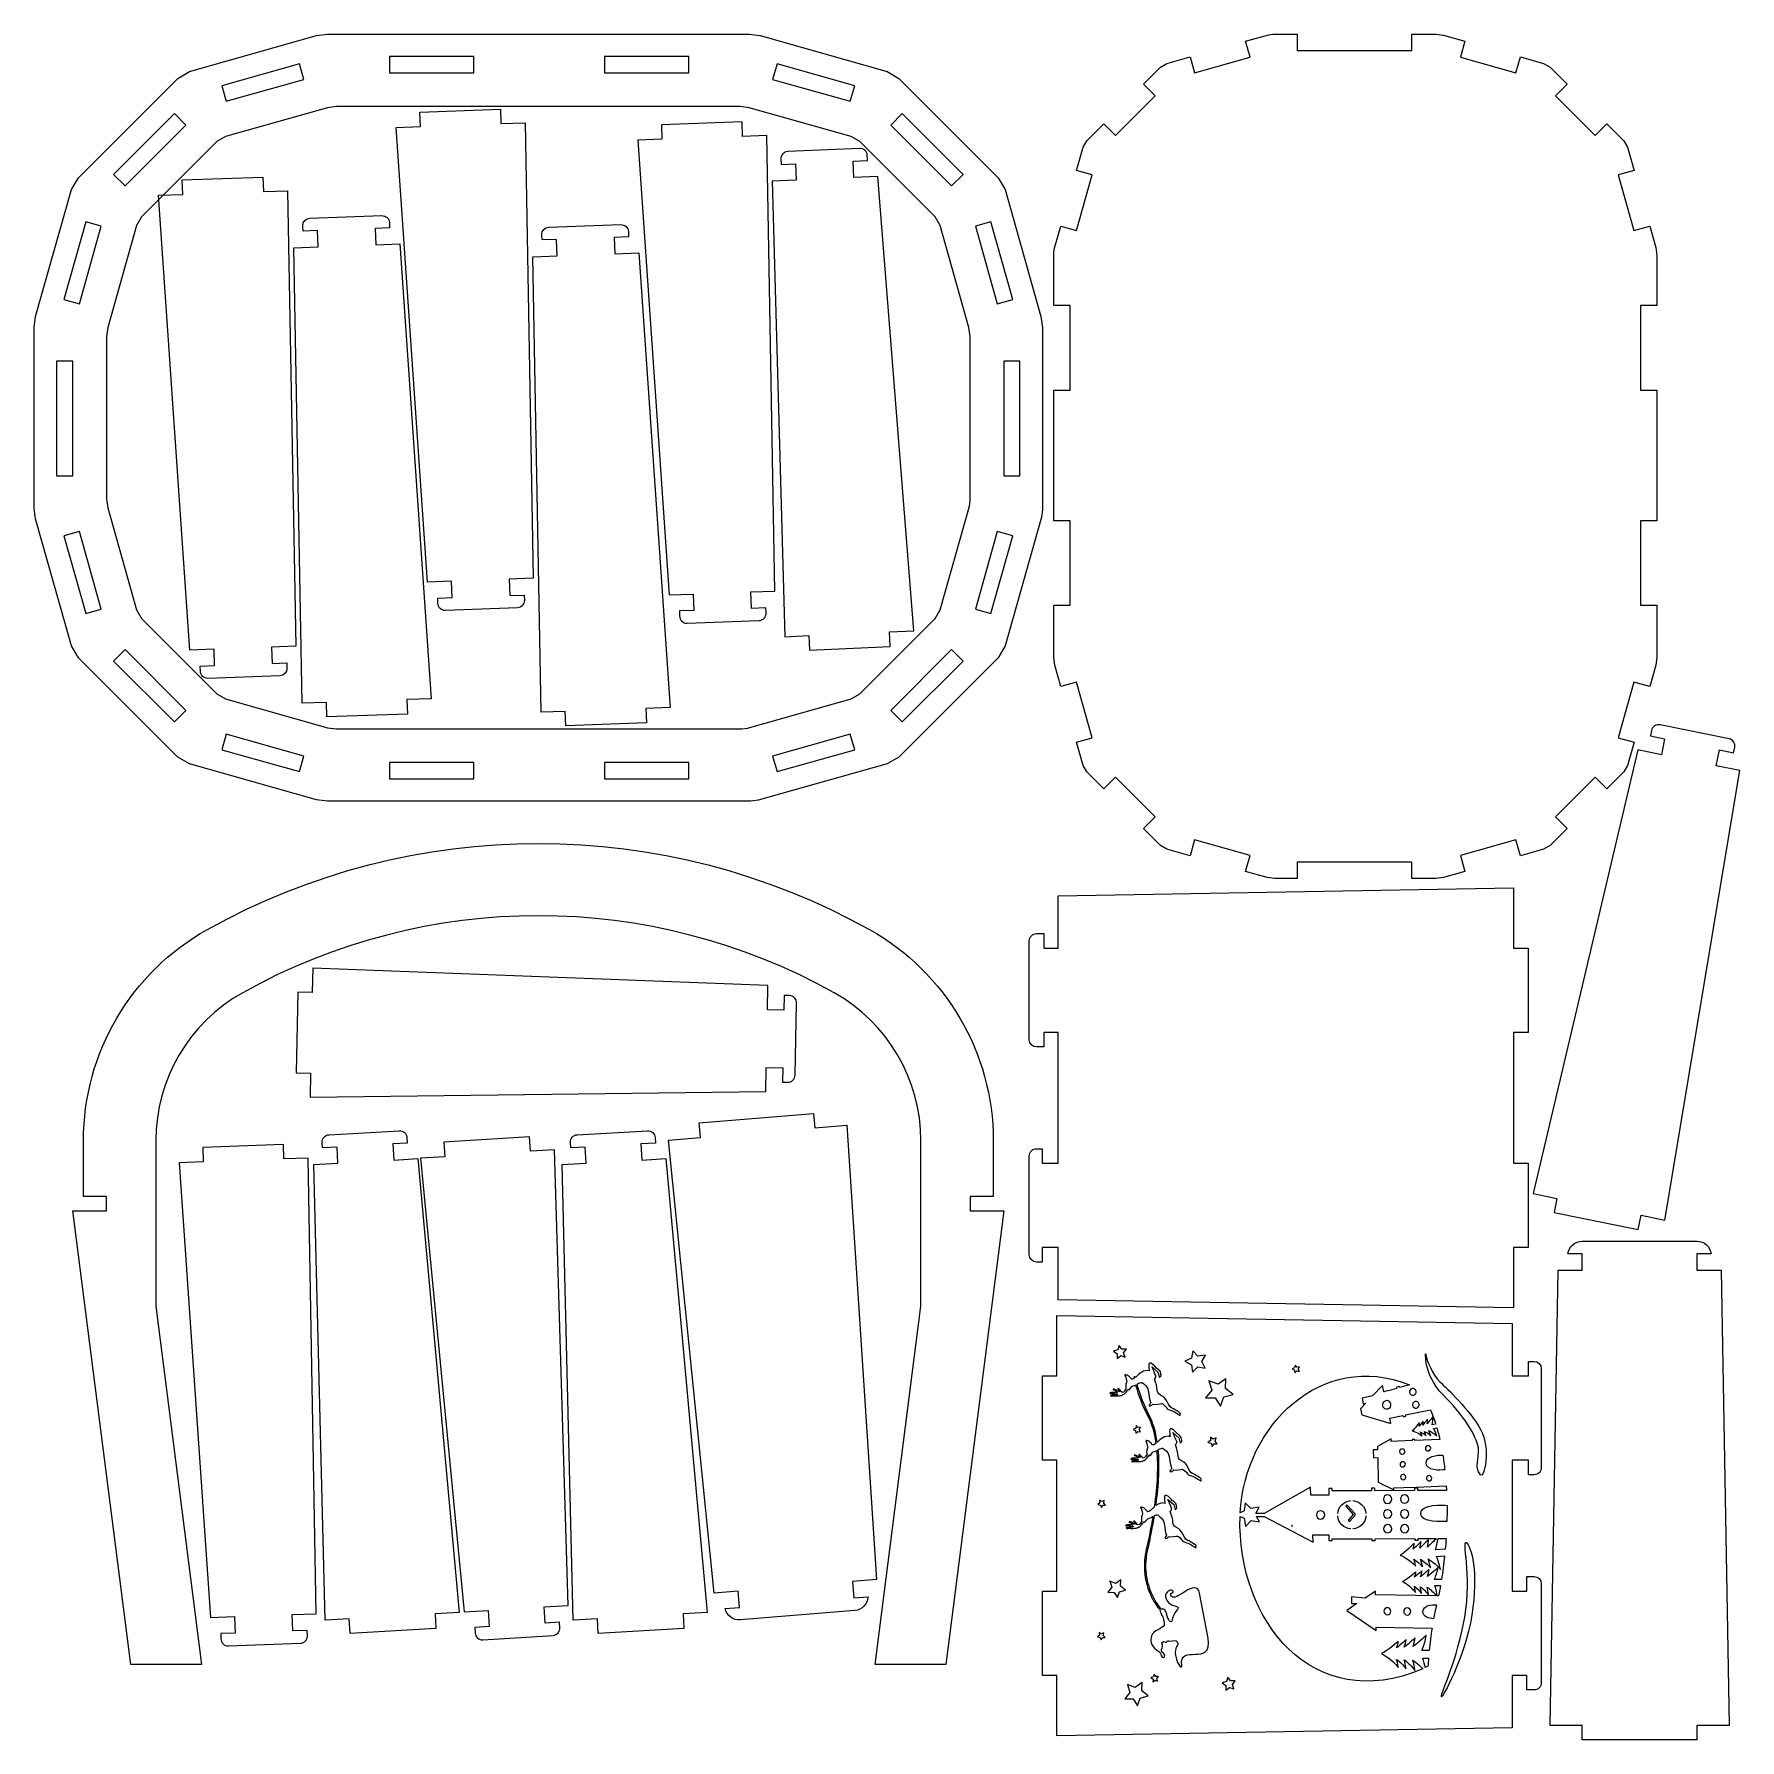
# Model space of a CAD drawing. Header units: centimetres. Extents: x -17.7 to 17.7, y -17.7 to 17.7.
import ezdxf

# ---------------------------------------------------------------- set-up
doc = ezdxf.new("R2010")
doc.units = ezdxf.units.CM
doc.header["$MEASUREMENT"] = 0
doc.layers.add('layer 1', color=7, linetype='Continuous')

msp = doc.modelspace()

# ---------------------------------------------------------------- linework, layer by layer
at = {"layer": 'layer 1', "color": 250, "lineweight": 9}
for points, knots in [([(2.30502, 14.69904), (2.30502, 14.69904), (0.24633, 16.75773), (0.24633, 16.75773), (0.24633, 16.75773), (0.24633, 16.75773), (0.00098, 16.90155), (0.00098, 16.90155), (0.00098, 16.90155), (0.00098, 16.90155), (-2.63206, 17.64443), (-2.63206, 17.64443), (-2.63206, 17.64443), (-2.63206, 17.64443), (-2.8563, 17.67545), (-2.8563, 17.67545), (-2.8563, 17.67545), (-2.8563, 17.67545), (-11.59822, 17.67545), (-11.59822, 17.67545), (-11.59822, 17.67545), (-11.59822, 17.67545), (-11.82246, 17.64443), (-11.82246, 17.64443), (-11.82246, 17.64443), (-11.82246, 17.64443), (-14.4555, 16.90155), (-14.4555, 16.90155), (-14.4555, 16.90155), (-14.4555, 16.90155), (-14.70085, 16.75773), (-14.70085, 16.75773), (-14.70085, 16.75773), (-14.70085, 16.75773), (-16.75954, 14.69904), (-16.75954, 14.69904), (-16.75954, 14.69904), (-16.75954, 14.69904), (-16.90336, 14.45369), (-16.90336, 14.45369), (-16.90336, 14.45369), (-16.90336, 14.45369), (-17.64624, 11.82065), (-17.64624, 11.82065), (-17.64624, 11.82065), (-17.64624, 11.82065), (-17.67726, 11.59641), (-17.67726, 11.59641), (-17.67726, 11.59641), (-17.67726, 11.59641), (-17.67726, 7.85449), (-17.67726, 7.85449), (-17.67726, 7.85449), (-17.67726, 7.85449), (-17.64624, 7.63025), (-17.64624, 7.63025), (-17.64624, 7.63025), (-17.64624, 7.63025), (-16.90336, 4.99722), (-16.90336, 4.99722), (-16.90336, 4.99722), (-16.90336, 4.99722), (-16.75954, 4.75187), (-16.75954, 4.75187), (-16.75954, 4.75187), (-16.75954, 4.75187), (-14.70085, 2.69318), (-14.70085, 2.69318), (-14.70085, 2.69318), (-14.70085, 2.69318), (-14.4555, 2.54936), (-14.4555, 2.54936), (-14.4555, 2.54936), (-14.4555, 2.54936), (-11.82246, 1.80648), (-11.82246, 1.80648), (-11.82246, 1.80648), (-11.82246, 1.80648), (-11.59822, 1.77545), (-11.59822, 1.77545), (-11.59822, 1.77545), (-11.59822, 1.77545), (-2.81982, 1.77545), (-2.81982, 1.77545), (-2.81982, 1.77545), (-2.81982, 1.77545), (-2.66717, 1.79657), (-2.66717, 1.79657), (-2.66717, 1.79657), (-2.66717, 1.79657), (0.00098, 2.54936), (0.00098, 2.54936), (0.00098, 2.54936), (0.00098, 2.54936), (0.24633, 2.69318), (0.24633, 2.69318), (0.24633, 2.69318), (0.24633, 2.69318), (2.30502, 4.75187), (2.30502, 4.75187), (2.30502, 4.75187), (2.30502, 4.75187), (2.44884, 4.99722), (2.44884, 4.99722), (2.44884, 4.99722), (2.44884, 4.99722), (3.20162, 7.66536), (3.20162, 7.66536), (3.20162, 7.66536), (3.20162, 7.66536), (3.22274, 7.81801), (3.22274, 7.81801), (3.22274, 7.81801), (3.22274, 7.81801), (3.22274, 11.59641), (3.22274, 11.59641), (3.22274, 11.59641), (3.22274, 11.59641), (3.19172, 11.82065), (3.19172, 11.82065), (3.19172, 11.82065), (3.19172, 11.82065), (2.44884, 14.45369), (2.44884, 14.45369), (2.44884, 14.45369), (2.44884, 14.45369), (2.30502, 14.69904), (2.30502, 14.69904)], [0, 0, 0, 0, 0.03030303, 0.03030303, 0.03030303, 0.03030303, 0.06060606, 0.06060606, 0.06060606, 0.06060606, 0.09090909, 0.09090909, 0.09090909, 0.09090909, 0.12121212, 0.12121212, 0.12121212, 0.12121212, 0.15151515, 0.15151515, 0.15151515, 0.15151515, 0.18181818, 0.18181818, 0.18181818, 0.18181818, 0.21212121, 0.21212121, 0.21212121, 0.21212121, 0.24242424, 0.24242424, 0.24242424, 0.24242424, 0.27272727, 0.27272727, 0.27272727, 0.27272727, 0.3030303, 0.3030303, 0.3030303, 0.3030303, 0.33333333, 0.33333333, 0.33333333, 0.33333333, 0.36363636, 0.36363636, 0.36363636, 0.36363636, 0.39393939, 0.39393939, 0.39393939, 0.39393939, 0.42424242, 0.42424242, 0.42424242, 0.42424242, 0.45454545, 0.45454545, 0.45454545, 0.45454545, 0.48484848, 0.48484848, 0.48484848, 0.48484848, 0.51515152, 0.51515152, 0.51515152, 0.51515152, 0.54545455, 0.54545455, 0.54545455, 0.54545455, 0.57575758, 0.57575758, 0.57575758, 0.57575758, 0.60606061, 0.60606061, 0.60606061, 0.60606061, 0.63636364, 0.63636364, 0.63636364, 0.63636364, 0.66666667, 0.66666667, 0.66666667, 0.66666667, 0.6969697, 0.6969697, 0.6969697, 0.6969697, 0.72727273, 0.72727273, 0.72727273, 0.72727273, 0.75757576, 0.75757576, 0.75757576, 0.75757576, 0.78787879, 0.78787879, 0.78787879, 0.78787879, 0.81818182, 0.81818182, 0.81818182, 0.81818182, 0.84848485, 0.84848485, 0.84848485, 0.84848485, 0.87878788, 0.87878788, 0.87878788, 0.87878788, 0.90909091, 0.90909091, 0.90909091, 0.90909091, 0.93939394, 0.93939394, 0.93939394, 0.93939394, 1, 1, 1, 1]), ([(15.95606, 4.75546), (15.95606, 4.75546), (15.95606, 5.83959), (15.95606, 5.83959), (15.95606, 5.83959), (15.95606, 5.83959), (15.61613, 5.83959), (15.61613, 5.83959), (15.61613, 5.83959), (15.61613, 5.83959), (15.61613, 7.58959), (15.61613, 7.58959), (15.61613, 7.58959), (15.61613, 7.58959), (15.95606, 7.58959), (15.95606, 7.58959), (15.95606, 7.58959), (15.95606, 7.58959), (15.95606, 10.2978), (15.95606, 10.2978), (15.95606, 10.2978), (15.95606, 10.2978), (15.61613, 10.2978), (15.61613, 10.2978), (15.61613, 10.2978), (15.61613, 10.2978), (15.61613, 12.0478), (15.61613, 12.0478), (15.61613, 12.0478), (15.61613, 12.0478), (15.95606, 12.0478), (15.95606, 12.0478), (15.95606, 12.0478), (15.95606, 12.0478), (15.95606, 13.09546), (15.95606, 13.09546), (15.95606, 13.09546), (15.95606, 13.09546), (15.93434, 13.25245), (15.93434, 13.25245), (15.93434, 13.25245), (15.93434, 13.25245), (15.80848, 13.69856), (15.80848, 13.69856), (15.80848, 13.69856), (15.80848, 13.69856), (15.48131, 13.60625), (15.48131, 13.60625), (15.48131, 13.60625), (15.48131, 13.60625), (15.15689, 14.75615), (15.15689, 14.75615), (15.15689, 14.75615), (15.15689, 14.75615), (15.48405, 14.84845), (15.48405, 14.84845), (15.48405, 14.84845), (15.48405, 14.84845), (15.34828, 15.32967), (15.34828, 15.32967), (15.34828, 15.32967), (15.34828, 15.32967), (15.26999, 15.46323), (15.26999, 15.46323), (15.26999, 15.46323), (15.26999, 15.46323), (14.91644, 15.81678), (14.91644, 15.81678), (14.91644, 15.81678), (14.91644, 15.81678), (14.67607, 15.57641), (14.67607, 15.57641), (14.67607, 15.57641), (14.67607, 15.57641), (13.85702, 16.39546), (13.85702, 16.39546), (13.85702, 16.39546), (13.85702, 16.39546), (14.09739, 16.63583), (14.09739, 16.63583), (14.09739, 16.63583), (14.09739, 16.63583), (13.74384, 16.98938), (13.74384, 16.98938), (13.74384, 16.98938), (13.74384, 16.98938), (13.61027, 17.06768), (13.61027, 17.06768), (13.61027, 17.06768), (13.61027, 17.06768), (13.12906, 17.20344), (13.12906, 17.20344), (13.12906, 17.20344), (13.12906, 17.20344), (13.03675, 16.87628), (13.03675, 16.87628), (13.03675, 16.87628), (13.03675, 16.87628), (11.88686, 17.20071), (11.88686, 17.20071), (11.88686, 17.20071), (11.88686, 17.20071), (11.97916, 17.52787), (11.97916, 17.52787), (11.97916, 17.52787), (11.97916, 17.52787), (11.53306, 17.65373), (11.53306, 17.65373), (11.53306, 17.65373), (11.53306, 17.65373), (11.37606, 17.67546), (11.37606, 17.67546), (11.37606, 17.67546), (11.37606, 17.67546), (10.87606, 17.67546), (10.87606, 17.67546), (10.87606, 17.67546), (10.87606, 17.67546), (10.87606, 17.33552), (10.87606, 17.33552), (10.87606, 17.33552), (10.87606, 17.33552), (8.49958, 17.33552), (8.49958, 17.33552), (8.49958, 17.33552), (8.49958, 17.33552), (8.49958, 17.67546), (8.49958, 17.67546), (8.49958, 17.67546), (8.49958, 17.67546), (7.99958, 17.67546), (7.99958, 17.67546), (7.99958, 17.67546), (7.99958, 17.67546), (7.91418, 17.66364), (7.91418, 17.66364), (7.91418, 17.66364), (7.91418, 17.66364), (7.43296, 17.52787), (7.43296, 17.52787), (7.43296, 17.52787), (7.43296, 17.52787), (7.52527, 17.20071), (7.52527, 17.20071), (7.52527, 17.20071), (7.52527, 17.20071), (6.37537, 16.87628), (6.37537, 16.87628), (6.37537, 16.87628), (6.37537, 16.87628), (6.28307, 17.20344), (6.28307, 17.20344), (6.28307, 17.20344), (6.28307, 17.20344), (5.80185, 17.06768), (5.80185, 17.06768), (5.80185, 17.06768), (5.80185, 17.06768), (5.66829, 16.98938), (5.66829, 16.98938), (5.66829, 16.98938), (5.66829, 16.98938), (5.31474, 16.63583), (5.31474, 16.63583), (5.31474, 16.63583), (5.31474, 16.63583), (5.55511, 16.39546), (5.55511, 16.39546), (5.55511, 16.39546), (5.55511, 16.39546), (4.73606, 15.57641), (4.73606, 15.57641), (4.73606, 15.57641), (4.73606, 15.57641), (4.49569, 15.81678), (4.49569, 15.81678), (4.49569, 15.81678), (4.49569, 15.81678), (4.14214, 15.46323), (4.14214, 15.46323), (4.14214, 15.46323), (4.14214, 15.46323), (4.06384, 15.32967), (4.06384, 15.32967), (4.06384, 15.32967), (4.06384, 15.32967), (3.92808, 14.84845), (3.92808, 14.84845), (3.92808, 14.84845), (3.92808, 14.84845), (4.25524, 14.75615), (4.25524, 14.75615), (4.25524, 14.75615), (4.25524, 14.75615), (3.93081, 13.60625), (3.93081, 13.60625), (3.93081, 13.60625), (3.93081, 13.60625), (3.60365, 13.69856), (3.60365, 13.69856), (3.60365, 13.69856), (3.60365, 13.69856), (3.46788, 13.21734), (3.46788, 13.21734), (3.46788, 13.21734), (3.46788, 13.21734), (3.45606, 13.13194), (3.45606, 13.13194), (3.45606, 13.13194), (3.45606, 13.13194), (3.45606, 12.0478), (3.45606, 12.0478), (3.45606, 12.0478), (3.45606, 12.0478), (3.796, 12.0478), (3.796, 12.0478), (3.796, 12.0478), (3.796, 12.0478), (3.796, 10.2978), (3.796, 10.2978), (3.796, 10.2978), (3.796, 10.2978), (3.45606, 10.2978), (3.45606, 10.2978), (3.45606, 10.2978), (3.45606, 10.2978), (3.45606, 7.58959), (3.45606, 7.58959), (3.45606, 7.58959), (3.45606, 7.58959), (3.796, 7.58959), (3.796, 7.58959), (3.796, 7.58959), (3.796, 7.58959), (3.796, 5.83959), (3.796, 5.83959), (3.796, 5.83959), (3.796, 5.83959), (3.45606, 5.83959), (3.45606, 5.83959), (3.45606, 5.83959), (3.45606, 5.83959), (3.45606, 4.75546), (3.45606, 4.75546), (3.45606, 4.75546), (3.45606, 4.75546), (3.47779, 4.59846), (3.47779, 4.59846), (3.47779, 4.59846), (3.47779, 4.59846), (3.60365, 4.15236), (3.60365, 4.15236), (3.60365, 4.15236), (3.60365, 4.15236), (3.93081, 4.24466), (3.93081, 4.24466), (3.93081, 4.24466), (3.93081, 4.24466), (4.25524, 3.09477), (4.25524, 3.09477), (4.25524, 3.09477), (4.25524, 3.09477), (3.92808, 3.00246), (3.92808, 3.00246), (3.92808, 3.00246), (3.92808, 3.00246), (4.06384, 2.52125), (4.06384, 2.52125), (4.06384, 2.52125), (4.06384, 2.52125), (4.14214, 2.38768), (4.14214, 2.38768), (4.14214, 2.38768), (4.14214, 2.38768), (4.49569, 2.03413), (4.49569, 2.03413), (4.49569, 2.03413), (4.49569, 2.03413), (4.73606, 2.2745), (4.73606, 2.2745), (4.73606, 2.2745), (4.73606, 2.2745), (5.55511, 1.45545), (5.55511, 1.45545), (5.55511, 1.45545), (5.55511, 1.45545), (5.31474, 1.21508), (5.31474, 1.21508), (5.31474, 1.21508), (5.31474, 1.21508), (5.66829, 0.86153), (5.66829, 0.86153), (5.66829, 0.86153), (5.66829, 0.86153), (5.80185, 0.78324), (5.80185, 0.78324), (5.80185, 0.78324), (5.80185, 0.78324), (6.28307, 0.64747), (6.28307, 0.64747), (6.28307, 0.64747), (6.28307, 0.64747), (6.37537, 0.97463), (6.37537, 0.97463), (6.37537, 0.97463), (6.37537, 0.97463), (7.52527, 0.65021), (7.52527, 0.65021), (7.52527, 0.65021), (7.52527, 0.65021), (7.43296, 0.32304), (7.43296, 0.32304), (7.43296, 0.32304), (7.43296, 0.32304), (7.87907, 0.19718), (7.87907, 0.19718), (7.87907, 0.19718), (7.87907, 0.19718), (8.03606, 0.17546), (8.03606, 0.17546), (8.03606, 0.17546), (8.03606, 0.17546), (8.49958, 0.17546), (8.49958, 0.17546), (8.49958, 0.17546), (8.49958, 0.17546), (8.49958, 0.51539), (8.49958, 0.51539), (8.49958, 0.51539), (8.49958, 0.51539), (10.87606, 0.51539), (10.87606, 0.51539), (10.87606, 0.51539), (10.87606, 0.51539), (10.87606, 0.17546), (10.87606, 0.17546), (10.87606, 0.17546), (10.87606, 0.17546), (11.37606, 0.17546), (11.37606, 0.17546), (11.37606, 0.17546), (11.37606, 0.17546), (11.53306, 0.19718), (11.53306, 0.19718), (11.53306, 0.19718), (11.53306, 0.19718), (11.97916, 0.32304), (11.97916, 0.32304), (11.97916, 0.32304), (11.97916, 0.32304), (11.88686, 0.65021), (11.88686, 0.65021), (11.88686, 0.65021), (11.88686, 0.65021), (13.03675, 0.97463), (13.03675, 0.97463), (13.03675, 0.97463), (13.03675, 0.97463), (13.12906, 0.64747), (13.12906, 0.64747), (13.12906, 0.64747), (13.12906, 0.64747), (13.61027, 0.78324), (13.61027, 0.78324), (13.61027, 0.78324), (13.61027, 0.78324), (13.74384, 0.86153), (13.74384, 0.86153), (13.74384, 0.86153), (13.74384, 0.86153), (14.09739, 1.21508), (14.09739, 1.21508), (14.09739, 1.21508), (14.09739, 1.21508), (13.85702, 1.45545), (13.85702, 1.45545), (13.85702, 1.45545), (13.85702, 1.45545), (14.67607, 2.2745), (14.67607, 2.2745), (14.67607, 2.2745), (14.67607, 2.2745), (14.91644, 2.03413), (14.91644, 2.03413), (14.91644, 2.03413), (14.91644, 2.03413), (15.26999, 2.38768), (15.26999, 2.38768), (15.26999, 2.38768), (15.26999, 2.38768), (15.34828, 2.52125), (15.34828, 2.52125), (15.34828, 2.52125), (15.34828, 2.52125), (15.48405, 3.00246), (15.48405, 3.00246), (15.48405, 3.00246), (15.48405, 3.00246), (15.15689, 3.09477), (15.15689, 3.09477), (15.15689, 3.09477), (15.15689, 3.09477), (15.48131, 4.24466), (15.48131, 4.24466), (15.48131, 4.24466), (15.48131, 4.24466), (15.80848, 4.15236), (15.80848, 4.15236), (15.80848, 4.15236), (15.80848, 4.15236), (15.93434, 4.59846), (15.93434, 4.59846), (15.93434, 4.59846), (15.93434, 4.59846), (15.95606, 4.75546), (15.95606, 4.75546)], [0, 0, 0, 0, 0.00952381, 0.00952381, 0.00952381, 0.00952381, 0.01904762, 0.01904762, 0.01904762, 0.01904762, 0.02857143, 0.02857143, 0.02857143, 0.02857143, 0.03809524, 0.03809524, 0.03809524, 0.03809524, 0.04761905, 0.04761905, 0.04761905, 0.04761905, 0.05714286, 0.05714286, 0.05714286, 0.05714286, 0.06666667, 0.06666667, 0.06666667, 0.06666667, 0.07619048, 0.07619048, 0.07619048, 0.07619048, 0.08571429, 0.08571429, 0.08571429, 0.08571429, 0.0952381, 0.0952381, 0.0952381, 0.0952381, 0.1047619, 0.1047619, 0.1047619, 0.1047619, 0.11428571, 0.11428571, 0.11428571, 0.11428571, 0.12380952, 0.12380952, 0.12380952, 0.12380952, 0.13333333, 0.13333333, 0.13333333, 0.13333333, 0.14285714, 0.14285714, 0.14285714, 0.14285714, 0.15238095, 0.15238095, 0.15238095, 0.15238095, 0.16190476, 0.16190476, 0.16190476, 0.16190476, 0.17142857, 0.17142857, 0.17142857, 0.17142857, 0.18095238, 0.18095238, 0.18095238, 0.18095238, 0.19047619, 0.19047619, 0.19047619, 0.19047619, 0.2, 0.2, 0.2, 0.2, 0.20952381, 0.20952381, 0.20952381, 0.20952381, 0.21904762, 0.21904762, 0.21904762, 0.21904762, 0.22857143, 0.22857143, 0.22857143, 0.22857143, 0.23809524, 0.23809524, 0.23809524, 0.23809524, 0.24761905, 0.24761905, 0.24761905, 0.24761905, 0.25714286, 0.25714286, 0.25714286, 0.25714286, 0.26666667, 0.26666667, 0.26666667, 0.26666667, 0.27619048, 0.27619048, 0.27619048, 0.27619048, 0.28571429, 0.28571429, 0.28571429, 0.28571429, 0.2952381, 0.2952381, 0.2952381, 0.2952381, 0.3047619, 0.3047619, 0.3047619, 0.3047619, 0.31428571, 0.31428571, 0.31428571, 0.31428571, 0.32380952, 0.32380952, 0.32380952, 0.32380952, 0.33333333, 0.33333333, 0.33333333, 0.33333333, 0.34285714, 0.34285714, 0.34285714, 0.34285714, 0.35238095, 0.35238095, 0.35238095, 0.35238095, 0.36190476, 0.36190476, 0.36190476, 0.36190476, 0.37142857, 0.37142857, 0.37142857, 0.37142857, 0.38095238, 0.38095238, 0.38095238, 0.38095238, 0.39047619, 0.39047619, 0.39047619, 0.39047619, 0.4, 0.4, 0.4, 0.4, 0.40952381, 0.40952381, 0.40952381, 0.40952381, 0.41904762, 0.41904762, 0.41904762, 0.41904762, 0.42857143, 0.42857143, 0.42857143, 0.42857143, 0.43809524, 0.43809524, 0.43809524, 0.43809524, 0.44761905, 0.44761905, 0.44761905, 0.44761905, 0.45714286, 0.45714286, 0.45714286, 0.45714286, 0.46666667, 0.46666667, 0.46666667, 0.46666667, 0.47619048, 0.47619048, 0.47619048, 0.47619048, 0.48571429, 0.48571429, 0.48571429, 0.48571429, 0.4952381, 0.4952381, 0.4952381, 0.4952381, 0.5047619, 0.5047619, 0.5047619, 0.5047619, 0.51428571, 0.51428571, 0.51428571, 0.51428571, 0.52380952, 0.52380952, 0.52380952, 0.52380952, 0.53333333, 0.53333333, 0.53333333, 0.53333333, 0.54285714, 0.54285714, 0.54285714, 0.54285714, 0.55238095, 0.55238095, 0.55238095, 0.55238095, 0.56190476, 0.56190476, 0.56190476, 0.56190476, 0.57142857, 0.57142857, 0.57142857, 0.57142857, 0.58095238, 0.58095238, 0.58095238, 0.58095238, 0.59047619, 0.59047619, 0.59047619, 0.59047619, 0.6, 0.6, 0.6, 0.6, 0.60952381, 0.60952381, 0.60952381, 0.60952381, 0.61904762, 0.61904762, 0.61904762, 0.61904762, 0.62857143, 0.62857143, 0.62857143, 0.62857143, 0.63809524, 0.63809524, 0.63809524, 0.63809524, 0.64761905, 0.64761905, 0.64761905, 0.64761905, 0.65714286, 0.65714286, 0.65714286, 0.65714286, 0.66666667, 0.66666667, 0.66666667, 0.66666667, 0.67619048, 0.67619048, 0.67619048, 0.67619048, 0.68571429, 0.68571429, 0.68571429, 0.68571429, 0.6952381, 0.6952381, 0.6952381, 0.6952381, 0.7047619, 0.7047619, 0.7047619, 0.7047619, 0.71428571, 0.71428571, 0.71428571, 0.71428571, 0.72380952, 0.72380952, 0.72380952, 0.72380952, 0.73333333, 0.73333333, 0.73333333, 0.73333333, 0.74285714, 0.74285714, 0.74285714, 0.74285714, 0.75238095, 0.75238095, 0.75238095, 0.75238095, 0.76190476, 0.76190476, 0.76190476, 0.76190476, 0.77142857, 0.77142857, 0.77142857, 0.77142857, 0.78095238, 0.78095238, 0.78095238, 0.78095238, 0.79047619, 0.79047619, 0.79047619, 0.79047619, 0.8, 0.8, 0.8, 0.8, 0.80952381, 0.80952381, 0.80952381, 0.80952381, 0.81904762, 0.81904762, 0.81904762, 0.81904762, 0.82857143, 0.82857143, 0.82857143, 0.82857143, 0.83809524, 0.83809524, 0.83809524, 0.83809524, 0.84761905, 0.84761905, 0.84761905, 0.84761905, 0.85714286, 0.85714286, 0.85714286, 0.85714286, 0.86666667, 0.86666667, 0.86666667, 0.86666667, 0.87619048, 0.87619048, 0.87619048, 0.87619048, 0.88571429, 0.88571429, 0.88571429, 0.88571429, 0.8952381, 0.8952381, 0.8952381, 0.8952381, 0.9047619, 0.9047619, 0.9047619, 0.9047619, 0.91428571, 0.91428571, 0.91428571, 0.91428571, 0.92380952, 0.92380952, 0.92380952, 0.92380952, 0.93333333, 0.93333333, 0.93333333, 0.93333333, 0.94285714, 0.94285714, 0.94285714, 0.94285714, 0.95238095, 0.95238095, 0.95238095, 0.95238095, 0.96190476, 0.96190476, 0.96190476, 0.96190476, 0.97142857, 0.97142857, 0.97142857, 0.97142857, 0.98095238, 0.98095238, 0.98095238, 0.98095238, 1, 1, 1, 1]), ([(-12.08465, 16.73763), (-12.08465, 16.73763), (-13.69379, 16.28364), (-13.69379, 16.28364), (-13.69379, 16.28364), (-13.69379, 16.28364), (-13.78478, 16.60613), (-13.78478, 16.60613), (-13.78478, 16.60613), (-13.78478, 16.60613), (-12.17564, 17.06013), (-12.17564, 17.06013), (-12.17564, 17.06013), (-12.17564, 17.06013), (-12.08465, 16.73763), (-12.08465, 16.73763)], [0, 0, 0, 0, 0.2, 0.2, 0.2, 0.2, 0.4, 0.4, 0.4, 0.4, 0.6, 0.6, 0.6, 0.6, 1, 1, 1, 1]), ([(-8.56313, 16.87355), (-8.56313, 16.87355), (-10.31313, 16.87355), (-10.31313, 16.87355), (-10.31313, 16.87355), (-10.31313, 16.87355), (-10.31313, 17.20863), (-10.31313, 17.20863), (-10.31313, 17.20863), (-10.31313, 17.20863), (-8.56313, 17.20863), (-8.56313, 17.20863), (-8.56313, 17.20863), (-8.56313, 17.20863), (-8.56313, 16.87355), (-8.56313, 16.87355)], [0, 0, 0, 0, 0.2, 0.2, 0.2, 0.2, 0.4, 0.4, 0.4, 0.4, 0.6, 0.6, 0.6, 0.6, 1, 1, 1, 1]), ([(-4.10492, 16.87355), (-4.10492, 16.87355), (-5.85492, 16.87355), (-5.85492, 16.87355), (-5.85492, 16.87355), (-5.85492, 16.87355), (-5.85492, 17.20863), (-5.85492, 17.20863), (-5.85492, 17.20863), (-5.85492, 17.20863), (-4.10492, 17.20863), (-4.10492, 17.20863), (-4.10492, 17.20863), (-4.10492, 17.20863), (-4.10492, 16.87355), (-4.10492, 16.87355)], [0, 0, 0, 0, 0.2, 0.2, 0.2, 0.2, 0.4, 0.4, 0.4, 0.4, 0.6, 0.6, 0.6, 0.6, 1, 1, 1, 1]), ([(-0.76074, 16.28364), (-0.76074, 16.28364), (-2.36988, 16.73763), (-2.36988, 16.73763), (-2.36988, 16.73763), (-2.36988, 16.73763), (-2.27889, 17.06013), (-2.27889, 17.06013), (-2.27889, 17.06013), (-2.27889, 17.06013), (-0.66975, 16.60613), (-0.66975, 16.60613), (-0.66975, 16.60613), (-0.66975, 16.60613), (-0.76074, 16.28364), (-0.76074, 16.28364)], [0, 0, 0, 0, 0.2, 0.2, 0.2, 0.2, 0.4, 0.4, 0.4, 0.4, 0.6, 0.6, 0.6, 0.6, 1, 1, 1, 1]), ([(-2.85921, 16.14995), (-2.85921, 16.14995), (-0.74405, 15.55319), (-0.74405, 15.55319), (-0.74405, 15.55319), (-0.74405, 15.55319), (-0.56621, 15.44894), (-0.56621, 15.44894), (-0.56621, 15.44894), (-0.56621, 15.44894), (0.99623, 13.8865), (0.99623, 13.8865), (0.99623, 13.8865), (0.99623, 13.8865), (1.10048, 13.70867), (1.10048, 13.70867), (1.10048, 13.70867), (1.10048, 13.70867), (1.69724, 11.5935), (1.69724, 11.5935), (1.69724, 11.5935), (1.69724, 11.5935), (1.72274, 11.40922), (1.72274, 11.40922), (1.72274, 11.40922), (1.72274, 11.40922), (1.72274, 8.0052), (1.72274, 8.0052), (1.72274, 8.0052), (1.72274, 8.0052), (1.70715, 7.89251), (1.70715, 7.89251), (1.70715, 7.89251), (1.70715, 7.89251), (1.10048, 5.74224), (1.10048, 5.74224), (1.10048, 5.74224), (1.10048, 5.74224), (0.99623, 5.5644), (0.99623, 5.5644), (0.99623, 5.5644), (0.99623, 5.5644), (-0.56621, 4.00196), (-0.56621, 4.00196), (-0.56621, 4.00196), (-0.56621, 4.00196), (-0.74405, 3.89772), (-0.74405, 3.89772), (-0.74405, 3.89772), (-0.74405, 3.89772), (-2.89432, 3.29104), (-2.89432, 3.29104), (-2.89432, 3.29104), (-2.89432, 3.29104), (-3.00701, 3.27545), (-3.00701, 3.27545), (-3.00701, 3.27545), (-3.00701, 3.27545), (-11.41103, 3.27545), (-11.41103, 3.27545), (-11.41103, 3.27545), (-11.41103, 3.27545), (-11.59531, 3.30095), (-11.59531, 3.30095), (-11.59531, 3.30095), (-11.59531, 3.30095), (-13.71048, 3.89772), (-13.71048, 3.89772), (-13.71048, 3.89772), (-13.71048, 3.89772), (-13.88831, 4.00196), (-13.88831, 4.00196), (-13.88831, 4.00196), (-13.88831, 4.00196), (-15.45075, 5.5644), (-15.45075, 5.5644), (-15.45075, 5.5644), (-15.45075, 5.5644), (-15.555, 5.74224), (-15.555, 5.74224), (-15.555, 5.74224), (-15.555, 5.74224), (-16.15176, 7.8574), (-16.15176, 7.8574), (-16.15176, 7.8574), (-16.15176, 7.8574), (-16.17726, 8.04168), (-16.17726, 8.04168), (-16.17726, 8.04168), (-16.17726, 8.04168), (-16.17726, 11.40922), (-16.17726, 11.40922), (-16.17726, 11.40922), (-16.17726, 11.40922), (-16.15176, 11.5935), (-16.15176, 11.5935), (-16.15176, 11.5935), (-16.15176, 11.5935), (-15.555, 13.70867), (-15.555, 13.70867), (-15.555, 13.70867), (-15.555, 13.70867), (-15.45075, 13.8865), (-15.45075, 13.8865), (-15.45075, 13.8865), (-15.45075, 13.8865), (-13.88831, 15.44894), (-13.88831, 15.44894), (-13.88831, 15.44894), (-13.88831, 15.44894), (-13.71048, 15.55319), (-13.71048, 15.55319), (-13.71048, 15.55319), (-13.71048, 15.55319), (-11.59531, 16.14995), (-11.59531, 16.14995), (-11.59531, 16.14995), (-11.59531, 16.14995), (-11.41103, 16.17545), (-11.41103, 16.17545), (-11.41103, 16.17545), (-11.41103, 16.17545), (-3.04349, 16.17545), (-3.04349, 16.17545), (-3.04349, 16.17545), (-3.04349, 16.17545), (-2.85921, 16.14995), (-2.85921, 16.14995)], [0, 0, 0, 0, 0.03030303, 0.03030303, 0.03030303, 0.03030303, 0.06060606, 0.06060606, 0.06060606, 0.06060606, 0.09090909, 0.09090909, 0.09090909, 0.09090909, 0.12121212, 0.12121212, 0.12121212, 0.12121212, 0.15151515, 0.15151515, 0.15151515, 0.15151515, 0.18181818, 0.18181818, 0.18181818, 0.18181818, 0.21212121, 0.21212121, 0.21212121, 0.21212121, 0.24242424, 0.24242424, 0.24242424, 0.24242424, 0.27272727, 0.27272727, 0.27272727, 0.27272727, 0.3030303, 0.3030303, 0.3030303, 0.3030303, 0.33333333, 0.33333333, 0.33333333, 0.33333333, 0.36363636, 0.36363636, 0.36363636, 0.36363636, 0.39393939, 0.39393939, 0.39393939, 0.39393939, 0.42424242, 0.42424242, 0.42424242, 0.42424242, 0.45454545, 0.45454545, 0.45454545, 0.45454545, 0.48484848, 0.48484848, 0.48484848, 0.48484848, 0.51515152, 0.51515152, 0.51515152, 0.51515152, 0.54545455, 0.54545455, 0.54545455, 0.54545455, 0.57575758, 0.57575758, 0.57575758, 0.57575758, 0.60606061, 0.60606061, 0.60606061, 0.60606061, 0.63636364, 0.63636364, 0.63636364, 0.63636364, 0.66666667, 0.66666667, 0.66666667, 0.66666667, 0.6969697, 0.6969697, 0.6969697, 0.6969697, 0.72727273, 0.72727273, 0.72727273, 0.72727273, 0.75757576, 0.75757576, 0.75757576, 0.75757576, 0.78787879, 0.78787879, 0.78787879, 0.78787879, 0.81818182, 0.81818182, 0.81818182, 0.81818182, 0.84848485, 0.84848485, 0.84848485, 0.84848485, 0.87878788, 0.87878788, 0.87878788, 0.87878788, 0.90909091, 0.90909091, 0.90909091, 0.90909091, 0.93939394, 0.93939394, 0.93939394, 0.93939394, 1, 1, 1, 1]), ([(-14.53381, 15.79123), (-14.53381, 15.79123), (-15.79304, 14.532), (-15.79304, 14.532), (-15.79304, 14.532), (-15.79304, 14.532), (-16.02998, 14.76894), (-16.02998, 14.76894), (-16.02998, 14.76894), (-16.02998, 14.76894), (-14.77075, 16.02817), (-14.77075, 16.02817), (-14.77075, 16.02817), (-14.77075, 16.02817), (-14.53381, 15.79123), (-14.53381, 15.79123)], [0, 0, 0, 0, 0.2, 0.2, 0.2, 0.2, 0.4, 0.4, 0.4, 0.4, 0.6, 0.6, 0.6, 0.6, 1, 1, 1, 1]), ([(-10.17197, 15.74299), (-10.17197, 15.74299), (-9.52382, 6.31888), (-9.52382, 6.31888), (-9.52382, 6.31888), (-9.52382, 6.31888), (-9.02414, 6.33673), (-9.02414, 6.33673), (-9.02414, 6.33673), (-9.02414, 6.33673), (-9.012, 5.99694), (-9.012, 5.99694), (-9.012, 5.99694), (-9.012, 5.99694), (-9.31181, 5.98623), (-9.31181, 5.98623), (-9.31181, 5.98623), (-9.31181, 5.98623), (-9.30788, 5.8763), (-9.30788, 5.8763), (-9.30788, 5.8763), (-9.30646, 5.83655), (-9.28931, 5.79899), (-9.26019, 5.77188), (-9.26019, 5.77188), (-9.23107, 5.74477), (-9.19238, 5.73034), (-9.15262, 5.73176), (-9.15262, 5.73176), (-9.15262, 5.73176), (-7.65879, 5.78513), (-7.65879, 5.78513), (-7.65879, 5.78513), (-7.576, 5.78809), (-7.51129, 5.8576), (-7.51425, 5.94039), (-7.51425, 5.94039), (-7.51425, 5.94039), (-7.51817, 6.05032), (-7.51817, 6.05032), (-7.51817, 6.05032), (-7.51817, 6.05032), (-7.81798, 6.0396), (-7.81798, 6.0396), (-7.81798, 6.0396), (-7.81798, 6.0396), (-7.83012, 6.37939), (-7.83012, 6.37939), (-7.83012, 6.37939), (-7.83012, 6.37939), (-7.33044, 6.39724), (-7.33044, 6.39724), (-7.33044, 6.39724), (-7.33044, 6.39724), (-7.50173, 15.83839), (-7.50173, 15.83839), (-7.50173, 15.83839), (-7.50173, 15.83839), (-8.00141, 15.82054), (-8.00141, 15.82054), (-8.00141, 15.82054), (-8.00141, 15.82054), (-8.01212, 16.12035), (-8.01212, 16.12035), (-8.01212, 16.12035), (-8.01212, 16.12035), (-9.68301, 16.06065), (-9.68301, 16.06065), (-9.68301, 16.06065), (-9.68301, 16.06065), (-9.67229, 15.76085), (-9.67229, 15.76085), (-9.67229, 15.76085), (-9.67229, 15.76085), (-10.17197, 15.74299), (-10.17197, 15.74299)], [0, 0, 0, 0, 0.05, 0.05, 0.05, 0.05, 0.1, 0.1, 0.1, 0.1, 0.15, 0.15, 0.15, 0.15, 0.2, 0.2, 0.2, 0.2, 0.25, 0.25, 0.25, 0.25, 0.3, 0.3, 0.3, 0.3, 0.35, 0.35, 0.35, 0.35, 0.4, 0.4, 0.4, 0.4, 0.45, 0.45, 0.45, 0.45, 0.5, 0.5, 0.5, 0.5, 0.55, 0.55, 0.55, 0.55, 0.6, 0.6, 0.6, 0.6, 0.65, 0.65, 0.65, 0.65, 0.7, 0.7, 0.7, 0.7, 0.75, 0.75, 0.75, 0.75, 0.8, 0.8, 0.8, 0.8, 0.85, 0.85, 0.85, 0.85, 0.9, 0.9, 0.9, 0.9, 1, 1, 1, 1]), ([(1.33852, 14.532), (1.33852, 14.532), (0.07929, 15.79123), (0.07929, 15.79123), (0.07929, 15.79123), (0.07929, 15.79123), (0.31623, 16.02817), (0.31623, 16.02817), (0.31623, 16.02817), (0.31623, 16.02817), (1.57546, 14.76894), (1.57546, 14.76894), (1.57546, 14.76894), (1.57546, 14.76894), (1.33852, 14.532), (1.33852, 14.532)], [0, 0, 0, 0, 0.2, 0.2, 0.2, 0.2, 0.4, 0.4, 0.4, 0.4, 0.6, 0.6, 0.6, 0.6, 1, 1, 1, 1]), ([(-2.49322, 15.57387), (-2.49322, 15.57387), (-2.32193, 6.13271), (-2.32193, 6.13271), (-2.32193, 6.13271), (-2.32193, 6.13271), (-2.82161, 6.11486), (-2.82161, 6.11486), (-2.82161, 6.11486), (-2.82161, 6.11486), (-2.80947, 5.77508), (-2.80947, 5.77508), (-2.80947, 5.77508), (-2.80947, 5.77508), (-2.50966, 5.78579), (-2.50966, 5.78579), (-2.50966, 5.78579), (-2.50966, 5.78579), (-2.50574, 5.67586), (-2.50574, 5.67586), (-2.50574, 5.67586), (-2.50432, 5.6361), (-2.51875, 5.59741), (-2.54585, 5.56829), (-2.54585, 5.56829), (-2.57296, 5.53918), (-2.61053, 5.52203), (-2.65028, 5.52061), (-2.65028, 5.52061), (-2.65028, 5.52061), (-4.14411, 5.46723), (-4.14411, 5.46723), (-4.14411, 5.46723), (-4.18387, 5.46581), (-4.22256, 5.48025), (-4.25168, 5.50735), (-4.25168, 5.50735), (-4.2808, 5.53446), (-4.29795, 5.57202), (-4.29937, 5.61178), (-4.29937, 5.61178), (-4.29937, 5.61178), (-4.3033, 5.72171), (-4.3033, 5.72171), (-4.3033, 5.72171), (-4.3033, 5.72171), (-4.00349, 5.73242), (-4.00349, 5.73242), (-4.00349, 5.73242), (-4.00349, 5.73242), (-4.01563, 6.0722), (-4.01563, 6.0722), (-4.01563, 6.0722), (-4.01563, 6.0722), (-4.51531, 6.05435), (-4.51531, 6.05435), (-4.51531, 6.05435), (-4.51531, 6.05435), (-5.16346, 15.47847), (-5.16346, 15.47847), (-5.16346, 15.47847), (-5.16346, 15.47847), (-4.66378, 15.49632), (-4.66378, 15.49632), (-4.66378, 15.49632), (-4.66378, 15.49632), (-4.6745, 15.79613), (-4.6745, 15.79613), (-4.6745, 15.79613), (-4.6745, 15.79613), (-3.00361, 15.85583), (-3.00361, 15.85583), (-3.00361, 15.85583), (-3.00361, 15.85583), (-2.9929, 15.55602), (-2.9929, 15.55602), (-2.9929, 15.55602), (-2.9929, 15.55602), (-2.49322, 15.57387), (-2.49322, 15.57387)], [0, 0, 0, 0, 0.04761905, 0.04761905, 0.04761905, 0.04761905, 0.0952381, 0.0952381, 0.0952381, 0.0952381, 0.14285714, 0.14285714, 0.14285714, 0.14285714, 0.19047619, 0.19047619, 0.19047619, 0.19047619, 0.23809524, 0.23809524, 0.23809524, 0.23809524, 0.28571429, 0.28571429, 0.28571429, 0.28571429, 0.33333333, 0.33333333, 0.33333333, 0.33333333, 0.38095238, 0.38095238, 0.38095238, 0.38095238, 0.42857143, 0.42857143, 0.42857143, 0.42857143, 0.47619048, 0.47619048, 0.47619048, 0.47619048, 0.52380952, 0.52380952, 0.52380952, 0.52380952, 0.57142857, 0.57142857, 0.57142857, 0.57142857, 0.61904762, 0.61904762, 0.61904762, 0.61904762, 0.66666667, 0.66666667, 0.66666667, 0.66666667, 0.71428571, 0.71428571, 0.71428571, 0.71428571, 0.76190476, 0.76190476, 0.76190476, 0.76190476, 0.80952381, 0.80952381, 0.80952381, 0.80952381, 0.85714286, 0.85714286, 0.85714286, 0.85714286, 0.9047619, 0.9047619, 0.9047619, 0.9047619, 1, 1, 1, 1]), ([(-2.11634, 5.18597), (-2.11634, 5.18597), (-2.38072, 14.62498), (-2.38072, 14.62498), (-2.38072, 14.62498), (-2.38072, 14.62498), (-1.88124, 14.64775), (-1.88124, 14.64775), (-1.88124, 14.64775), (-1.88124, 14.64775), (-1.89673, 14.9874), (-1.89673, 14.9874), (-1.89673, 14.9874), (-1.89673, 14.9874), (-2.19642, 14.97373), (-2.19642, 14.97373), (-2.19642, 14.97373), (-2.19642, 14.97373), (-2.20143, 15.08362), (-2.20143, 15.08362), (-2.20143, 15.08362), (-2.20324, 15.12336), (-2.18919, 15.16219), (-2.16238, 15.19158), (-2.16238, 15.19158), (-2.13556, 15.22095), (-2.09816, 15.23848), (-2.05842, 15.24029), (-2.05842, 15.24029), (-2.05842, 15.24029), (-0.56519, 15.3084), (-0.56519, 15.3084), (-0.56519, 15.3084), (-0.52545, 15.31021), (-0.48662, 15.29615), (-0.45723, 15.26934), (-0.45723, 15.26934), (-0.42785, 15.24252), (-0.41033, 15.20513), (-0.40851, 15.16539), (-0.40851, 15.16539), (-0.40851, 15.16539), (-0.4035, 15.0555), (-0.4035, 15.0555), (-0.4035, 15.0555), (-0.4035, 15.0555), (-0.70319, 15.04184), (-0.70319, 15.04184), (-0.70319, 15.04184), (-0.70319, 15.04184), (-0.6877, 14.70219), (-0.6877, 14.70219), (-0.6877, 14.70219), (-0.6877, 14.70219), (-0.18822, 14.72496), (-0.18822, 14.72496), (-0.18822, 14.72496), (-0.18822, 14.72496), (0.55284, 5.3077), (0.55284, 5.3077), (0.55284, 5.3077), (0.55284, 5.3077), (0.05336, 5.28492), (0.05336, 5.28492), (0.05336, 5.28492), (0.05336, 5.28492), (0.06703, 4.98523), (0.06703, 4.98523), (0.06703, 4.98523), (0.06703, 4.98523), (-1.60319, 4.90906), (-1.60319, 4.90906), (-1.60319, 4.90906), (-1.60319, 4.90906), (-1.61685, 5.20875), (-1.61685, 5.20875), (-1.61685, 5.20875), (-1.61685, 5.20875), (-2.11634, 5.18597), (-2.11634, 5.18597)], [0, 0, 0, 0, 0.04761905, 0.04761905, 0.04761905, 0.04761905, 0.0952381, 0.0952381, 0.0952381, 0.0952381, 0.14285714, 0.14285714, 0.14285714, 0.14285714, 0.19047619, 0.19047619, 0.19047619, 0.19047619, 0.23809524, 0.23809524, 0.23809524, 0.23809524, 0.28571429, 0.28571429, 0.28571429, 0.28571429, 0.33333333, 0.33333333, 0.33333333, 0.33333333, 0.38095238, 0.38095238, 0.38095238, 0.38095238, 0.42857143, 0.42857143, 0.42857143, 0.42857143, 0.47619048, 0.47619048, 0.47619048, 0.47619048, 0.52380952, 0.52380952, 0.52380952, 0.52380952, 0.57142857, 0.57142857, 0.57142857, 0.57142857, 0.61904762, 0.61904762, 0.61904762, 0.61904762, 0.66666667, 0.66666667, 0.66666667, 0.66666667, 0.71428571, 0.71428571, 0.71428571, 0.71428571, 0.76190476, 0.76190476, 0.76190476, 0.76190476, 0.80952381, 0.80952381, 0.80952381, 0.80952381, 0.85714286, 0.85714286, 0.85714286, 0.85714286, 0.9047619, 0.9047619, 0.9047619, 0.9047619, 1, 1, 1, 1]), ([(-15.09582, 14.33547), (-15.09582, 14.33547), (-14.44766, 4.91135), (-14.44766, 4.91135), (-14.44766, 4.91135), (-14.44766, 4.91135), (-13.94799, 4.9292), (-13.94799, 4.9292), (-13.94799, 4.9292), (-13.94799, 4.9292), (-13.93585, 4.58942), (-13.93585, 4.58942), (-13.93585, 4.58942), (-13.93585, 4.58942), (-14.23566, 4.57871), (-14.23566, 4.57871), (-14.23566, 4.57871), (-14.23566, 4.57871), (-14.23173, 4.46878), (-14.23173, 4.46878), (-14.23173, 4.46878), (-14.23031, 4.42902), (-14.21315, 4.39146), (-14.18404, 4.36435), (-14.18404, 4.36435), (-14.15492, 4.33725), (-14.11623, 4.32281), (-14.07647, 4.32423), (-14.07647, 4.32423), (-14.07647, 4.32423), (-12.58264, 4.37761), (-12.58264, 4.37761), (-12.58264, 4.37761), (-12.49985, 4.38056), (-12.43513, 4.45007), (-12.43809, 4.53286), (-12.43809, 4.53286), (-12.43809, 4.53286), (-12.44202, 4.64279), (-12.44202, 4.64279), (-12.44202, 4.64279), (-12.44202, 4.64279), (-12.74183, 4.63208), (-12.74183, 4.63208), (-12.74183, 4.63208), (-12.74183, 4.63208), (-12.75397, 4.97186), (-12.75397, 4.97186), (-12.75397, 4.97186), (-12.75397, 4.97186), (-12.25429, 4.98971), (-12.25429, 4.98971), (-12.25429, 4.98971), (-12.25429, 4.98971), (-12.42557, 14.43087), (-12.42557, 14.43087), (-12.42557, 14.43087), (-12.42557, 14.43087), (-12.92526, 14.41302), (-12.92526, 14.41302), (-12.92526, 14.41302), (-12.92526, 14.41302), (-12.93597, 14.71283), (-12.93597, 14.71283), (-12.93597, 14.71283), (-12.93597, 14.71283), (-14.60685, 14.65313), (-14.60685, 14.65313), (-14.60685, 14.65313), (-14.60685, 14.65313), (-14.59614, 14.35332), (-14.59614, 14.35332), (-14.59614, 14.35332), (-14.59614, 14.35332), (-15.09582, 14.33547), (-15.09582, 14.33547)], [0, 0, 0, 0, 0.05, 0.05, 0.05, 0.05, 0.1, 0.1, 0.1, 0.1, 0.15, 0.15, 0.15, 0.15, 0.2, 0.2, 0.2, 0.2, 0.25, 0.25, 0.25, 0.25, 0.3, 0.3, 0.3, 0.3, 0.35, 0.35, 0.35, 0.35, 0.4, 0.4, 0.4, 0.4, 0.45, 0.45, 0.45, 0.45, 0.5, 0.5, 0.5, 0.5, 0.55, 0.55, 0.55, 0.55, 0.6, 0.6, 0.6, 0.6, 0.65, 0.65, 0.65, 0.65, 0.7, 0.7, 0.7, 0.7, 0.75, 0.75, 0.75, 0.75, 0.8, 0.8, 0.8, 0.8, 0.85, 0.85, 0.85, 0.85, 0.9, 0.9, 0.9, 0.9, 1, 1, 1, 1]), ([(-9.44971, 3.90245), (-9.44971, 3.90245), (-10.09786, 13.32657), (-10.09786, 13.32657), (-10.09786, 13.32657), (-10.09786, 13.32657), (-10.59754, 13.30872), (-10.59754, 13.30872), (-10.59754, 13.30872), (-10.59754, 13.30872), (-10.60968, 13.6485), (-10.60968, 13.6485), (-10.60968, 13.6485), (-10.60968, 13.6485), (-10.30987, 13.65921), (-10.30987, 13.65921), (-10.30987, 13.65921), (-10.30987, 13.65921), (-10.3138, 13.76914), (-10.3138, 13.76914), (-10.3138, 13.76914), (-10.31522, 13.8089), (-10.33237, 13.84646), (-10.36149, 13.87357), (-10.36149, 13.87357), (-10.39061, 13.90067), (-10.4293, 13.91511), (-10.46906, 13.91369), (-10.46906, 13.91369), (-10.46906, 13.91369), (-11.96289, 13.86031), (-11.96289, 13.86031), (-11.96289, 13.86031), (-12.04568, 13.85736), (-12.11039, 13.78785), (-12.10743, 13.70506), (-12.10743, 13.70506), (-12.10743, 13.70506), (-12.10351, 13.59513), (-12.10351, 13.59513), (-12.10351, 13.59513), (-12.10351, 13.59513), (-11.8037, 13.60584), (-11.8037, 13.60584), (-11.8037, 13.60584), (-11.8037, 13.60584), (-11.79156, 13.26606), (-11.79156, 13.26606), (-11.79156, 13.26606), (-11.79156, 13.26606), (-12.29124, 13.24821), (-12.29124, 13.24821), (-12.29124, 13.24821), (-12.29124, 13.24821), (-12.11995, 3.80705), (-12.11995, 3.80705), (-12.11995, 3.80705), (-12.11995, 3.80705), (-11.62027, 3.8249), (-11.62027, 3.8249), (-11.62027, 3.8249), (-11.62027, 3.8249), (-11.60956, 3.52509), (-11.60956, 3.52509), (-11.60956, 3.52509), (-11.60956, 3.52509), (-9.93867, 3.58479), (-9.93867, 3.58479), (-9.93867, 3.58479), (-9.93867, 3.58479), (-9.94939, 3.8846), (-9.94939, 3.8846), (-9.94939, 3.8846), (-9.94939, 3.8846), (-9.44971, 3.90245), (-9.44971, 3.90245)], [0, 0, 0, 0, 0.05, 0.05, 0.05, 0.05, 0.1, 0.1, 0.1, 0.1, 0.15, 0.15, 0.15, 0.15, 0.2, 0.2, 0.2, 0.2, 0.25, 0.25, 0.25, 0.25, 0.3, 0.3, 0.3, 0.3, 0.35, 0.35, 0.35, 0.35, 0.4, 0.4, 0.4, 0.4, 0.45, 0.45, 0.45, 0.45, 0.5, 0.5, 0.5, 0.5, 0.55, 0.55, 0.55, 0.55, 0.6, 0.6, 0.6, 0.6, 0.65, 0.65, 0.65, 0.65, 0.7, 0.7, 0.7, 0.7, 0.75, 0.75, 0.75, 0.75, 0.8, 0.8, 0.8, 0.8, 0.85, 0.85, 0.85, 0.85, 0.9, 0.9, 0.9, 0.9, 1, 1, 1, 1]), ([(-16.28545, 13.69198), (-16.28545, 13.69198), (-16.73944, 12.08284), (-16.73944, 12.08284), (-16.73944, 12.08284), (-16.73944, 12.08284), (-17.06194, 12.17383), (-17.06194, 12.17383), (-17.06194, 12.17383), (-17.06194, 12.17383), (-16.60794, 13.78297), (-16.60794, 13.78297), (-16.60794, 13.78297), (-16.60794, 13.78297), (-16.28545, 13.69198), (-16.28545, 13.69198)], [0, 0, 0, 0, 0.2, 0.2, 0.2, 0.2, 0.4, 0.4, 0.4, 0.4, 0.6, 0.6, 0.6, 0.6, 1, 1, 1, 1]), ([(-4.49664, 3.71687), (-4.49664, 3.71687), (-5.1448, 13.14099), (-5.1448, 13.14099), (-5.1448, 13.14099), (-5.1448, 13.14099), (-5.64447, 13.12314), (-5.64447, 13.12314), (-5.64447, 13.12314), (-5.64447, 13.12314), (-5.65661, 13.46292), (-5.65661, 13.46292), (-5.65661, 13.46292), (-5.65661, 13.46292), (-5.3568, 13.47363), (-5.3568, 13.47363), (-5.3568, 13.47363), (-5.3568, 13.47363), (-5.36073, 13.58356), (-5.36073, 13.58356), (-5.36073, 13.58356), (-5.36215, 13.62332), (-5.37931, 13.66088), (-5.40842, 13.68799), (-5.40842, 13.68799), (-5.43754, 13.71509), (-5.47623, 13.72953), (-5.51599, 13.72811), (-5.51599, 13.72811), (-5.51599, 13.72811), (-7.00982, 13.67473), (-7.00982, 13.67473), (-7.00982, 13.67473), (-7.09261, 13.67178), (-7.15733, 13.60227), (-7.15437, 13.51948), (-7.15437, 13.51948), (-7.15437, 13.51948), (-7.15044, 13.40955), (-7.15044, 13.40955), (-7.15044, 13.40955), (-7.15044, 13.40955), (-6.85063, 13.42026), (-6.85063, 13.42026), (-6.85063, 13.42026), (-6.85063, 13.42026), (-6.83849, 13.08048), (-6.83849, 13.08048), (-6.83849, 13.08048), (-6.83849, 13.08048), (-7.33817, 13.06263), (-7.33817, 13.06263), (-7.33817, 13.06263), (-7.33817, 13.06263), (-7.16689, 3.62147), (-7.16689, 3.62147), (-7.16689, 3.62147), (-7.16689, 3.62147), (-6.6672, 3.63932), (-6.6672, 3.63932), (-6.6672, 3.63932), (-6.6672, 3.63932), (-6.65649, 3.33951), (-6.65649, 3.33951), (-6.65649, 3.33951), (-6.65649, 3.33951), (-4.98561, 3.39921), (-4.98561, 3.39921), (-4.98561, 3.39921), (-4.98561, 3.39921), (-4.99632, 3.69902), (-4.99632, 3.69902), (-4.99632, 3.69902), (-4.99632, 3.69902), (-4.49664, 3.71687), (-4.49664, 3.71687)], [0, 0, 0, 0, 0.05, 0.05, 0.05, 0.05, 0.1, 0.1, 0.1, 0.1, 0.15, 0.15, 0.15, 0.15, 0.2, 0.2, 0.2, 0.2, 0.25, 0.25, 0.25, 0.25, 0.3, 0.3, 0.3, 0.3, 0.35, 0.35, 0.35, 0.35, 0.4, 0.4, 0.4, 0.4, 0.45, 0.45, 0.45, 0.45, 0.5, 0.5, 0.5, 0.5, 0.55, 0.55, 0.55, 0.55, 0.6, 0.6, 0.6, 0.6, 0.65, 0.65, 0.65, 0.65, 0.7, 0.7, 0.7, 0.7, 0.75, 0.75, 0.75, 0.75, 0.8, 0.8, 0.8, 0.8, 0.85, 0.85, 0.85, 0.85, 0.9, 0.9, 0.9, 0.9, 1, 1, 1, 1]), ([(2.28492, 12.08284), (2.28492, 12.08284), (1.83093, 13.69198), (1.83093, 13.69198), (1.83093, 13.69198), (1.83093, 13.69198), (2.15342, 13.78297), (2.15342, 13.78297), (2.15342, 13.78297), (2.15342, 13.78297), (2.60742, 12.17383), (2.60742, 12.17383), (2.60742, 12.17383), (2.60742, 12.17383), (2.28492, 12.08284), (2.28492, 12.08284)], [0, 0, 0, 0, 0.2, 0.2, 0.2, 0.2, 0.4, 0.4, 0.4, 0.4, 0.6, 0.6, 0.6, 0.6, 1, 1, 1, 1]), ([(-16.8751, 10.89545), (-16.8751, 10.89545), (-16.8751, 8.51897), (-16.8751, 8.51897), (-16.8751, 8.51897), (-16.8751, 8.51897), (-17.21019, 8.51897), (-17.21019, 8.51897), (-17.21019, 8.51897), (-17.21019, 8.51897), (-17.21019, 10.89545), (-17.21019, 10.89545), (-17.21019, 10.89545), (-17.21019, 10.89545), (-16.8751, 10.89545), (-16.8751, 10.89545)], [0, 0, 0, 0, 0.2, 0.2, 0.2, 0.2, 0.4, 0.4, 0.4, 0.4, 0.6, 0.6, 0.6, 0.6, 1, 1, 1, 1]), ([(2.42058, 8.51897), (2.42058, 8.51897), (2.42058, 10.89545), (2.42058, 10.89545), (2.42058, 10.89545), (2.42058, 10.89545), (2.75567, 10.89545), (2.75567, 10.89545), (2.75567, 10.89545), (2.75567, 10.89545), (2.75567, 8.51897), (2.75567, 8.51897), (2.75567, 8.51897), (2.75567, 8.51897), (2.42058, 8.51897), (2.42058, 8.51897)], [0, 0, 0, 0, 0.2, 0.2, 0.2, 0.2, 0.4, 0.4, 0.4, 0.4, 0.6, 0.6, 0.6, 0.6, 1, 1, 1, 1]), ([(-16.73944, 7.36807), (-16.73944, 7.36807), (-16.28545, 5.75893), (-16.28545, 5.75893), (-16.28545, 5.75893), (-16.28545, 5.75893), (-16.60794, 5.66794), (-16.60794, 5.66794), (-16.60794, 5.66794), (-16.60794, 5.66794), (-17.06194, 7.27708), (-17.06194, 7.27708), (-17.06194, 7.27708), (-17.06194, 7.27708), (-16.73944, 7.36807), (-16.73944, 7.36807)], [0, 0, 0, 0, 0.2, 0.2, 0.2, 0.2, 0.4, 0.4, 0.4, 0.4, 0.6, 0.6, 0.6, 0.6, 1, 1, 1, 1]), ([(1.83093, 5.75893), (1.83093, 5.75893), (2.28492, 7.36807), (2.28492, 7.36807), (2.28492, 7.36807), (2.28492, 7.36807), (2.60742, 7.27708), (2.60742, 7.27708), (2.60742, 7.27708), (2.60742, 7.27708), (2.15342, 5.66794), (2.15342, 5.66794), (2.15342, 5.66794), (2.15342, 5.66794), (1.83093, 5.75893), (1.83093, 5.75893)], [0, 0, 0, 0, 0.2, 0.2, 0.2, 0.2, 0.4, 0.4, 0.4, 0.4, 0.6, 0.6, 0.6, 0.6, 1, 1, 1, 1]), ([(-15.79304, 4.9189), (-15.79304, 4.9189), (-14.53381, 3.65967), (-14.53381, 3.65967), (-14.53381, 3.65967), (-14.53381, 3.65967), (-14.77075, 3.42273), (-14.77075, 3.42273), (-14.77075, 3.42273), (-14.77075, 3.42273), (-16.02998, 4.68196), (-16.02998, 4.68196), (-16.02998, 4.68196), (-16.02998, 4.68196), (-15.79304, 4.9189), (-15.79304, 4.9189)], [0, 0, 0, 0, 0.2, 0.2, 0.2, 0.2, 0.4, 0.4, 0.4, 0.4, 0.6, 0.6, 0.6, 0.6, 1, 1, 1, 1]), ([(0.07929, 3.65967), (0.07929, 3.65967), (1.33852, 4.9189), (1.33852, 4.9189), (1.33852, 4.9189), (1.33852, 4.9189), (1.57546, 4.68196), (1.57546, 4.68196), (1.57546, 4.68196), (1.57546, 4.68196), (0.31623, 3.42273), (0.31623, 3.42273), (0.31623, 3.42273), (0.31623, 3.42273), (0.07929, 3.65967), (0.07929, 3.65967)], [0, 0, 0, 0, 0.2, 0.2, 0.2, 0.2, 0.4, 0.4, 0.4, 0.4, 0.6, 0.6, 0.6, 0.6, 1, 1, 1, 1]), ([(13.39403, -6.35365), (13.39403, -6.35365), (15.56136, 2.84074), (15.56136, 2.84074), (15.56136, 2.84074), (15.56136, 2.84074), (16.05154, 2.74212), (16.05154, 2.74212), (16.05154, 2.74212), (16.05154, 2.74212), (16.11761, 3.07054), (16.11761, 3.07054), (16.11761, 3.07054), (16.11761, 3.07054), (15.82351, 3.12971), (15.82351, 3.12971), (15.82351, 3.12971), (15.82351, 3.12971), (15.84619, 3.24246), (15.84619, 3.24246), (15.84619, 3.24246), (15.85404, 3.28145), (15.87706, 3.31574), (15.91018, 3.33777), (15.91018, 3.33777), (15.94331, 3.3598), (15.98383, 3.36777), (16.02283, 3.35992), (16.02283, 3.35992), (16.02283, 3.35992), (17.45248, 3.07228), (17.45248, 3.07228), (17.45248, 3.07228), (17.49148, 3.06444), (17.52577, 3.04142), (17.5478, 3.00829), (17.5478, 3.00829), (17.56983, 2.97516), (17.5778, 2.93464), (17.56995, 2.89565), (17.56995, 2.89565), (17.56995, 2.89565), (17.54727, 2.78291), (17.54727, 2.78291), (17.54727, 2.78291), (17.54727, 2.78291), (17.25316, 2.84208), (17.25316, 2.84208), (17.25316, 2.84208), (17.25316, 2.84208), (17.18708, 2.51366), (17.18708, 2.51366), (17.18708, 2.51366), (17.18708, 2.51366), (17.67726, 2.41504), (17.67726, 2.41504), (17.67726, 2.41504), (17.67726, 2.41504), (16.12021, -6.90213), (16.12021, -6.90213), (16.12021, -6.90213), (16.12021, -6.90213), (15.63004, -6.80351), (15.63004, -6.80351), (15.63004, -6.80351), (15.63004, -6.80351), (15.57087, -7.09762), (15.57087, -7.09762), (15.57087, -7.09762), (15.57087, -7.09762), (13.82503, -6.74637), (13.82503, -6.74637), (13.82503, -6.74637), (13.82503, -6.74637), (13.88421, -6.45226), (13.88421, -6.45226), (13.88421, -6.45226), (13.88421, -6.45226), (13.39403, -6.35365), (13.39403, -6.35365)], [0, 0, 0, 0, 0.04761905, 0.04761905, 0.04761905, 0.04761905, 0.0952381, 0.0952381, 0.0952381, 0.0952381, 0.14285714, 0.14285714, 0.14285714, 0.14285714, 0.19047619, 0.19047619, 0.19047619, 0.19047619, 0.23809524, 0.23809524, 0.23809524, 0.23809524, 0.28571429, 0.28571429, 0.28571429, 0.28571429, 0.33333333, 0.33333333, 0.33333333, 0.33333333, 0.38095238, 0.38095238, 0.38095238, 0.38095238, 0.42857143, 0.42857143, 0.42857143, 0.42857143, 0.47619048, 0.47619048, 0.47619048, 0.47619048, 0.52380952, 0.52380952, 0.52380952, 0.52380952, 0.57142857, 0.57142857, 0.57142857, 0.57142857, 0.61904762, 0.61904762, 0.61904762, 0.61904762, 0.66666667, 0.66666667, 0.66666667, 0.66666667, 0.71428571, 0.71428571, 0.71428571, 0.71428571, 0.76190476, 0.76190476, 0.76190476, 0.76190476, 0.80952381, 0.80952381, 0.80952381, 0.80952381, 0.85714286, 0.85714286, 0.85714286, 0.85714286, 0.9047619, 0.9047619, 0.9047619, 0.9047619, 1, 1, 1, 1]), ([(-13.69379, 3.16727), (-13.69379, 3.16727), (-12.08465, 2.71327), (-12.08465, 2.71327), (-12.08465, 2.71327), (-12.08465, 2.71327), (-12.17564, 2.39078), (-12.17564, 2.39078), (-12.17564, 2.39078), (-12.17564, 2.39078), (-13.78478, 2.84477), (-13.78478, 2.84477), (-13.78478, 2.84477), (-13.78478, 2.84477), (-13.69379, 3.16727), (-13.69379, 3.16727)], [0, 0, 0, 0, 0.2, 0.2, 0.2, 0.2, 0.4, 0.4, 0.4, 0.4, 0.6, 0.6, 0.6, 0.6, 1, 1, 1, 1]), ([(-0.76074, 3.16727), (-0.76074, 3.16727), (-0.66975, 2.84477), (-0.66975, 2.84477), (-0.66975, 2.84477), (-0.66975, 2.84477), (-2.27889, 2.39078), (-2.27889, 2.39078), (-2.27889, 2.39078), (-2.27889, 2.39078), (-2.36988, 2.71327), (-2.36988, 2.71327), (-2.36988, 2.71327), (-2.36988, 2.71327), (-0.76074, 3.16727), (-0.76074, 3.16727)], [0, 0, 0, 0, 0.2, 0.2, 0.2, 0.2, 0.4, 0.4, 0.4, 0.4, 0.6, 0.6, 0.6, 0.6, 1, 1, 1, 1]), ([(-10.31313, 2.57736), (-10.31313, 2.57736), (-8.56313, 2.57736), (-8.56313, 2.57736), (-8.56313, 2.57736), (-8.56313, 2.57736), (-8.56313, 2.24227), (-8.56313, 2.24227), (-8.56313, 2.24227), (-8.56313, 2.24227), (-10.31313, 2.24227), (-10.31313, 2.24227), (-10.31313, 2.24227), (-10.31313, 2.24227), (-10.31313, 2.57736), (-10.31313, 2.57736)], [0, 0, 0, 0, 0.2, 0.2, 0.2, 0.2, 0.4, 0.4, 0.4, 0.4, 0.6, 0.6, 0.6, 0.6, 1, 1, 1, 1]), ([(-5.85492, 2.57736), (-5.85492, 2.57736), (-4.10492, 2.57736), (-4.10492, 2.57736), (-4.10492, 2.57736), (-4.10492, 2.57736), (-4.10492, 2.24227), (-4.10492, 2.24227), (-4.10492, 2.24227), (-4.10492, 2.24227), (-5.85492, 2.24227), (-5.85492, 2.24227), (-5.85492, 2.24227), (-5.85492, 2.24227), (-5.85492, 2.57736), (-5.85492, 2.57736)], [0, 0, 0, 0, 0.2, 0.2, 0.2, 0.2, 0.4, 0.4, 0.4, 0.4, 0.6, 0.6, 0.6, 0.6, 1, 1, 1, 1]), ([(-13.35473, -2.19042), (-9.5452, -0.06497), (-4.90645, -0.06497), (-1.09692, -2.19042), (-1.09692, -2.19042), (0.01407, -2.81027), (0.70259, -3.98284), (0.70259, -5.25505), (0.70259, -5.25505), (0.70259, -5.25505), (0.70259, -8.68541), (0.70259, -8.68541), (0.70259, -8.68541), (0.70259, -8.68541), (-0.24542, -16.11141), (-0.24542, -16.11141), (-0.24542, -16.11141), (-0.24542, -16.11141), (1.22174, -16.11141), (1.22174, -16.11141), (1.22174, -16.11141), (1.22174, -16.11141), (2.42174, -6.71141), (2.42174, -6.71141), (2.42174, -6.71141), (2.42174, -6.71141), (1.72418, -6.71141), (1.72418, -6.71141), (1.72418, -6.71141), (1.72418, -6.71141), (1.72418, -6.41141), (1.72418, -6.41141), (1.72418, -6.41141), (1.72418, -6.41141), (2.20259, -6.41141), (2.20259, -6.41141), (2.20259, -6.41141), (2.20259, -6.41141), (2.20259, -5.25505), (2.20259, -5.25505), (2.20259, -5.25505), (2.20259, -3.43907), (1.21978, -1.7653), (-0.36608, -0.8805), (-0.36608, -0.8805), (-4.62988, 1.49839), (-9.82177, 1.49839), (-14.08557, -0.8805), (-14.08557, -0.8805), (-15.67142, -1.7653), (-16.65423, -3.43907), (-16.65423, -5.25505), (-16.65423, -5.25505), (-16.65423, -5.25505), (-16.65423, -6.41141), (-16.65423, -6.41141), (-16.65423, -6.41141), (-16.65423, -6.41141), (-16.17582, -6.41141), (-16.17582, -6.41141), (-16.17582, -6.41141), (-16.17582, -6.41141), (-16.17582, -6.71141), (-16.17582, -6.71141), (-16.17582, -6.71141), (-16.17582, -6.71141), (-16.87339, -6.71141), (-16.87339, -6.71141), (-16.87339, -6.71141), (-16.87339, -6.71141), (-15.67339, -16.11141), (-15.67339, -16.11141), (-15.67339, -16.11141), (-15.67339, -16.11141), (-14.20623, -16.11141), (-14.20623, -16.11141), (-14.20623, -16.11141), (-14.20623, -16.11141), (-15.15423, -8.68541), (-15.15423, -8.68541), (-15.15423, -8.68541), (-15.15423, -8.68541), (-15.15423, -5.25505), (-15.15423, -5.25505), (-15.15423, -5.25505), (-15.15423, -3.98284), (-14.46571, -2.81027), (-13.35473, -2.19042)], [0, 0, 0, 0, 0.04347826, 0.04347826, 0.04347826, 0.04347826, 0.08695652, 0.08695652, 0.08695652, 0.08695652, 0.13043478, 0.13043478, 0.13043478, 0.13043478, 0.17391304, 0.17391304, 0.17391304, 0.17391304, 0.2173913, 0.2173913, 0.2173913, 0.2173913, 0.26086957, 0.26086957, 0.26086957, 0.26086957, 0.30434783, 0.30434783, 0.30434783, 0.30434783, 0.34782609, 0.34782609, 0.34782609, 0.34782609, 0.39130435, 0.39130435, 0.39130435, 0.39130435, 0.43478261, 0.43478261, 0.43478261, 0.43478261, 0.47826087, 0.47826087, 0.47826087, 0.47826087, 0.52173913, 0.52173913, 0.52173913, 0.52173913, 0.56521739, 0.56521739, 0.56521739, 0.56521739, 0.60869565, 0.60869565, 0.60869565, 0.60869565, 0.65217391, 0.65217391, 0.65217391, 0.65217391, 0.69565217, 0.69565217, 0.69565217, 0.69565217, 0.73913043, 0.73913043, 0.73913043, 0.73913043, 0.7826087, 0.7826087, 0.7826087, 0.7826087, 0.82608696, 0.82608696, 0.82608696, 0.82608696, 0.86956522, 0.86956522, 0.86956522, 0.86956522, 0.91304348, 0.91304348, 0.91304348, 0.91304348, 1, 1, 1, 1]), ([(3.54854, -1.26514), (3.54854, -1.26514), (3.24854, -1.26514), (3.24854, -1.26514), (3.24854, -1.26514), (3.24854, -1.26514), (3.24854, -0.96514), (3.24854, -0.96514), (3.24854, -0.96514), (3.24854, -0.96514), (3.09854, -0.96514), (3.09854, -0.96514), (3.09854, -0.96514), (3.05876, -0.96514), (3.0206, -0.98094), (2.99247, -1.00907), (2.99247, -1.00907), (2.96434, -1.0372), (2.94854, -1.07536), (2.94854, -1.11514), (2.94854, -1.11514), (2.94854, -1.11514), (2.94854, -3.16514), (2.94854, -3.16514), (2.94854, -3.16514), (2.94854, -3.24798), (3.0157, -3.31514), (3.09854, -3.31514), (3.09854, -3.31514), (3.09854, -3.31514), (3.24854, -3.31514), (3.24854, -3.31514), (3.24854, -3.31514), (3.24854, -3.31514), (3.24854, -3.01514), (3.24854, -3.01514), (3.24854, -3.01514), (3.24854, -3.01514), (3.54854, -3.01514), (3.54854, -3.01514), (3.54854, -3.01514), (3.54854, -3.01514), (3.54854, -5.72335), (3.54854, -5.72335), (3.54854, -5.72335), (3.54854, -5.72335), (3.21354, -5.72335), (3.21354, -5.72335), (3.21354, -5.72335), (3.21354, -5.72335), (3.21354, -5.42335), (3.21354, -5.42335), (3.21354, -5.42335), (3.21354, -5.42335), (3.09854, -5.42335), (3.09854, -5.42335), (3.09854, -5.42335), (3.05876, -5.42335), (3.0206, -5.43915), (2.99247, -5.46728), (2.99247, -5.46728), (2.96434, -5.49541), (2.94854, -5.53356), (2.94854, -5.57335), (2.94854, -5.57335), (2.94854, -5.57335), (2.94854, -7.62335), (2.94854, -7.62335), (2.94854, -7.62335), (2.94854, -7.70619), (3.0157, -7.77334), (3.09854, -7.77335), (3.09854, -7.77335), (3.09854, -7.77335), (3.21354, -7.77335), (3.21354, -7.77335), (3.21354, -7.77335), (3.21354, -7.77335), (3.21354, -7.47335), (3.21354, -7.47335), (3.21354, -7.47335), (3.21354, -7.47335), (3.54854, -7.47335), (3.54854, -7.47335), (3.54854, -7.47335), (3.54854, -7.47335), (3.54854, -8.55748), (3.54854, -8.55748), (3.54854, -8.55748), (3.54854, -8.55748), (12.98683, -8.72334), (12.98683, -8.72334), (12.98683, -8.72334), (12.98683, -8.72334), (12.98683, -7.47334), (12.98683, -7.47334), (12.98683, -7.47334), (12.98683, -7.47334), (13.28683, -7.47334), (13.28683, -7.47334), (13.28683, -7.47334), (13.28683, -7.47334), (13.28683, -5.72334), (13.28683, -5.72334), (13.28683, -5.72334), (13.28683, -5.72334), (12.98683, -5.72334), (12.98683, -5.72334), (12.98683, -5.72334), (12.98683, -5.72334), (12.98683, -3.01513), (12.98683, -3.01513), (12.98683, -3.01513), (12.98683, -3.01513), (13.28683, -3.01513), (13.28683, -3.01513), (13.28683, -3.01513), (13.28683, -3.01513), (13.28683, -1.26513), (13.28683, -1.26513), (13.28683, -1.26513), (13.28683, -1.26513), (12.98683, -1.26513), (12.98683, -1.26513), (12.98683, -1.26513), (12.98683, -1.26513), (12.98683, -0.01513), (12.98683, -0.01513), (12.98683, -0.01513), (12.98683, -0.01513), (3.54854, -0.181), (3.54854, -0.181), (3.54854, -0.181), (3.54854, -0.181), (3.54854, -1.26514), (3.54854, -1.26514)], [0, 0, 0, 0, 0.02857143, 0.02857143, 0.02857143, 0.02857143, 0.05714286, 0.05714286, 0.05714286, 0.05714286, 0.08571429, 0.08571429, 0.08571429, 0.08571429, 0.11428571, 0.11428571, 0.11428571, 0.11428571, 0.14285714, 0.14285714, 0.14285714, 0.14285714, 0.17142857, 0.17142857, 0.17142857, 0.17142857, 0.2, 0.2, 0.2, 0.2, 0.22857143, 0.22857143, 0.22857143, 0.22857143, 0.25714286, 0.25714286, 0.25714286, 0.25714286, 0.28571429, 0.28571429, 0.28571429, 0.28571429, 0.31428571, 0.31428571, 0.31428571, 0.31428571, 0.34285714, 0.34285714, 0.34285714, 0.34285714, 0.37142857, 0.37142857, 0.37142857, 0.37142857, 0.4, 0.4, 0.4, 0.4, 0.42857143, 0.42857143, 0.42857143, 0.42857143, 0.45714286, 0.45714286, 0.45714286, 0.45714286, 0.48571429, 0.48571429, 0.48571429, 0.48571429, 0.51428571, 0.51428571, 0.51428571, 0.51428571, 0.54285714, 0.54285714, 0.54285714, 0.54285714, 0.57142857, 0.57142857, 0.57142857, 0.57142857, 0.6, 0.6, 0.6, 0.6, 0.62857143, 0.62857143, 0.62857143, 0.62857143, 0.65714286, 0.65714286, 0.65714286, 0.65714286, 0.68571429, 0.68571429, 0.68571429, 0.68571429, 0.71428571, 0.71428571, 0.71428571, 0.71428571, 0.74285714, 0.74285714, 0.74285714, 0.74285714, 0.77142857, 0.77142857, 0.77142857, 0.77142857, 0.8, 0.8, 0.8, 0.8, 0.82857143, 0.82857143, 0.82857143, 0.82857143, 0.85714286, 0.85714286, 0.85714286, 0.85714286, 0.88571429, 0.88571429, 0.88571429, 0.88571429, 0.91428571, 0.91428571, 0.91428571, 0.91428571, 0.94285714, 0.94285714, 0.94285714, 0.94285714, 1, 1, 1, 1]), ([(-11.90336, -1.68513), (-11.90336, -1.68513), (-2.46743, -2.04287), (-2.46743, -2.04287), (-2.46743, -2.04287), (-2.46743, -2.04287), (-2.4776, -2.54277), (-2.4776, -2.54277), (-2.4776, -2.54277), (-2.4776, -2.54277), (-2.13766, -2.54968), (-2.13766, -2.54968), (-2.13766, -2.54968), (-2.13766, -2.54968), (-2.13157, -2.24974), (-2.13157, -2.24974), (-2.13157, -2.24974), (-2.13157, -2.24974), (-2.02159, -2.25198), (-2.02159, -2.25198), (-2.02159, -2.25198), (-1.98182, -2.25279), (-1.94399, -2.26936), (-1.91644, -2.29805), (-1.91644, -2.29805), (-1.88889, -2.32675), (-1.87387, -2.36522), (-1.87468, -2.40499), (-1.87468, -2.40499), (-1.87468, -2.40499), (-1.90505, -3.89947), (-1.90505, -3.89947), (-1.90505, -3.89947), (-1.90586, -3.93924), (-1.92244, -3.97706), (-1.95113, -4.00462), (-1.95113, -4.00462), (-1.97983, -4.03217), (-2.01829, -4.0472), (-2.05806, -4.04639), (-2.05806, -4.04639), (-2.05806, -4.04639), (-2.16804, -4.04415), (-2.16804, -4.04415), (-2.16804, -4.04415), (-2.16804, -4.04415), (-2.16194, -3.74421), (-2.16194, -3.74421), (-2.16194, -3.74421), (-2.16194, -3.74421), (-2.50187, -3.73731), (-2.50187, -3.73731), (-2.50187, -3.73731), (-2.50187, -3.73731), (-2.51204, -4.2372), (-2.51204, -4.2372), (-2.51204, -4.2372), (-2.51204, -4.2372), (-11.95766, -4.35652), (-11.95766, -4.35652), (-11.95766, -4.35652), (-11.95766, -4.35652), (-11.9475, -3.85663), (-11.9475, -3.85663), (-11.9475, -3.85663), (-11.9475, -3.85663), (-12.24744, -3.85053), (-12.24744, -3.85053), (-12.24744, -3.85053), (-12.24744, -3.85053), (-12.21347, -2.17893), (-12.21347, -2.17893), (-12.21347, -2.17893), (-12.21347, -2.17893), (-11.91353, -2.18503), (-11.91353, -2.18503), (-11.91353, -2.18503), (-11.91353, -2.18503), (-11.90336, -1.68513), (-11.90336, -1.68513)], [0, 0, 0, 0, 0.04761905, 0.04761905, 0.04761905, 0.04761905, 0.0952381, 0.0952381, 0.0952381, 0.0952381, 0.14285714, 0.14285714, 0.14285714, 0.14285714, 0.19047619, 0.19047619, 0.19047619, 0.19047619, 0.23809524, 0.23809524, 0.23809524, 0.23809524, 0.28571429, 0.28571429, 0.28571429, 0.28571429, 0.33333333, 0.33333333, 0.33333333, 0.33333333, 0.38095238, 0.38095238, 0.38095238, 0.38095238, 0.42857143, 0.42857143, 0.42857143, 0.42857143, 0.47619048, 0.47619048, 0.47619048, 0.47619048, 0.52380952, 0.52380952, 0.52380952, 0.52380952, 0.57142857, 0.57142857, 0.57142857, 0.57142857, 0.61904762, 0.61904762, 0.61904762, 0.61904762, 0.66666667, 0.66666667, 0.66666667, 0.66666667, 0.71428571, 0.71428571, 0.71428571, 0.71428571, 0.76190476, 0.76190476, 0.76190476, 0.76190476, 0.80952381, 0.80952381, 0.80952381, 0.80952381, 0.85714286, 0.85714286, 0.85714286, 0.85714286, 0.9047619, 0.9047619, 0.9047619, 0.9047619, 1, 1, 1, 1]), ([(-4.5296, -5.24347), (-4.5296, -5.24347), (-3.58421, -14.63371), (-3.58421, -14.63371), (-3.58421, -14.63371), (-3.58421, -14.63371), (-3.08593, -14.59238), (-3.08593, -14.59238), (-3.08593, -14.59238), (-3.08593, -14.59238), (-3.05782, -14.93121), (-3.05782, -14.93121), (-3.05782, -14.93121), (-3.05782, -14.93121), (-3.35412, -14.95579), (-3.35412, -14.95579), (-3.35412, -14.95579), (-3.32185, -15.10251), (-3.18603, -15.20274), (-3.03632, -15.19032), (-3.03632, -15.19032), (-3.03632, -15.19032), (-0.66799, -14.99385), (-0.66799, -14.99385), (-0.66799, -14.99385), (-0.51828, -14.98143), (-0.40083, -14.86019), (-0.39318, -14.71016), (-0.39318, -14.71016), (-0.39318, -14.71016), (-0.68948, -14.73474), (-0.68948, -14.73474), (-0.68948, -14.73474), (-0.68948, -14.73474), (-0.71759, -14.39591), (-0.71759, -14.39591), (-0.71759, -14.39591), (-0.71759, -14.39591), (-0.21931, -14.35457), (-0.21931, -14.35457), (-0.21931, -14.35457), (-0.21931, -14.35457), (-0.83417, -4.93691), (-0.83417, -4.93691), (-0.83417, -4.93691), (-0.83417, -4.93691), (-1.49772, -4.99195), (-1.49772, -4.99195), (-1.49772, -4.99195), (-1.49772, -4.99195), (-1.52252, -4.69298), (-1.52252, -4.69298), (-1.52252, -4.69298), (-1.52252, -4.69298), (-3.89085, -4.88945), (-3.89085, -4.88945), (-3.89085, -4.88945), (-3.89085, -4.88945), (-3.86605, -5.18843), (-3.86605, -5.18843), (-3.86605, -5.18843), (-3.86605, -5.18843), (-4.5296, -5.24347), (-4.5296, -5.24347)], [0, 0, 0, 0, 0.05882353, 0.05882353, 0.05882353, 0.05882353, 0.11764706, 0.11764706, 0.11764706, 0.11764706, 0.17647059, 0.17647059, 0.17647059, 0.17647059, 0.23529412, 0.23529412, 0.23529412, 0.23529412, 0.29411765, 0.29411765, 0.29411765, 0.29411765, 0.35294118, 0.35294118, 0.35294118, 0.35294118, 0.41176471, 0.41176471, 0.41176471, 0.41176471, 0.47058824, 0.47058824, 0.47058824, 0.47058824, 0.52941176, 0.52941176, 0.52941176, 0.52941176, 0.58823529, 0.58823529, 0.58823529, 0.58823529, 0.64705882, 0.64705882, 0.64705882, 0.64705882, 0.70588235, 0.70588235, 0.70588235, 0.70588235, 0.76470588, 0.76470588, 0.76470588, 0.76470588, 0.82352941, 0.82352941, 0.82352941, 0.82352941, 0.88235294, 0.88235294, 0.88235294, 0.88235294, 1, 1, 1, 1]), ([(-8.86915, -15.03698), (-8.86915, -15.03698), (-9.72419, -5.62938), (-9.72419, -5.62938), (-9.72419, -5.62938), (-9.72419, -5.62938), (-10.22335, -5.6582), (-10.22335, -5.6582), (-10.22335, -5.6582), (-10.22335, -5.6582), (-10.24267, -5.32376), (-10.24267, -5.32376), (-10.24267, -5.32376), (-10.24267, -5.32376), (-9.94317, -5.30647), (-9.94317, -5.30647), (-9.94317, -5.30647), (-9.94317, -5.30647), (-9.9498, -5.19166), (-9.9498, -5.19166), (-9.9498, -5.19166), (-9.95209, -5.15194), (-9.97007, -5.11476), (-9.99977, -5.0883), (-9.99977, -5.0883), (-10.02948, -5.06184), (-10.06848, -5.04826), (-10.1082, -5.05056), (-10.1082, -5.05056), (-10.1082, -5.05056), (-11.56407, -5.13463), (-11.56407, -5.13463), (-11.56407, -5.13463), (-11.60379, -5.13692), (-11.64097, -5.1549), (-11.66743, -5.18461), (-11.66743, -5.18461), (-11.69389, -5.21432), (-11.70747, -5.25332), (-11.70517, -5.29303), (-11.70517, -5.29303), (-11.70517, -5.29303), (-11.69855, -5.40783), (-11.69855, -5.40783), (-11.69855, -5.40783), (-11.69855, -5.40783), (-11.39904, -5.39054), (-11.39904, -5.39054), (-11.39904, -5.39054), (-11.39904, -5.39054), (-11.37973, -5.72498), (-11.37973, -5.72498), (-11.37973, -5.72498), (-11.37973, -5.72498), (-11.87889, -5.75381), (-11.87889, -5.75381), (-11.87889, -5.75381), (-11.87889, -5.75381), (-11.64533, -15.1973), (-11.64533, -15.1973), (-11.64533, -15.1973), (-11.64533, -15.1973), (-11.14617, -15.16848), (-11.14617, -15.16848), (-11.14617, -15.16848), (-11.14617, -15.16848), (-11.12887, -15.46797), (-11.12887, -15.46797), (-11.12887, -15.46797), (-11.12887, -15.46797), (-9.35102, -15.36531), (-9.35102, -15.36531), (-9.35102, -15.36531), (-9.35102, -15.36531), (-9.36831, -15.06581), (-9.36831, -15.06581), (-9.36831, -15.06581), (-9.36831, -15.06581), (-8.86915, -15.03698), (-8.86915, -15.03698)], [0, 0, 0, 0, 0.04761905, 0.04761905, 0.04761905, 0.04761905, 0.0952381, 0.0952381, 0.0952381, 0.0952381, 0.14285714, 0.14285714, 0.14285714, 0.14285714, 0.19047619, 0.19047619, 0.19047619, 0.19047619, 0.23809524, 0.23809524, 0.23809524, 0.23809524, 0.28571429, 0.28571429, 0.28571429, 0.28571429, 0.33333333, 0.33333333, 0.33333333, 0.33333333, 0.38095238, 0.38095238, 0.38095238, 0.38095238, 0.42857143, 0.42857143, 0.42857143, 0.42857143, 0.47619048, 0.47619048, 0.47619048, 0.47619048, 0.52380952, 0.52380952, 0.52380952, 0.52380952, 0.57142857, 0.57142857, 0.57142857, 0.57142857, 0.61904762, 0.61904762, 0.61904762, 0.61904762, 0.66666667, 0.66666667, 0.66666667, 0.66666667, 0.71428571, 0.71428571, 0.71428571, 0.71428571, 0.76190476, 0.76190476, 0.76190476, 0.76190476, 0.80952381, 0.80952381, 0.80952381, 0.80952381, 0.85714286, 0.85714286, 0.85714286, 0.85714286, 0.9047619, 0.9047619, 0.9047619, 0.9047619, 1, 1, 1, 1]), ([(-6.89121, -5.4464), (-6.89121, -5.4464), (-6.61011, -14.8886), (-6.61011, -14.8886), (-6.61011, -14.8886), (-6.61011, -14.8886), (-7.10912, -14.91994), (-7.10912, -14.91994), (-7.10912, -14.91994), (-7.10912, -14.91994), (-7.08813, -15.25428), (-7.08813, -15.25428), (-7.08813, -15.25428), (-7.08813, -15.25428), (-6.78872, -15.23547), (-6.78872, -15.23547), (-6.78872, -15.23547), (-6.78872, -15.23547), (-6.78151, -15.35025), (-6.78151, -15.35025), (-6.78151, -15.35025), (-6.77902, -15.38995), (-6.7924, -15.42902), (-6.81871, -15.45886), (-6.81871, -15.45886), (-6.84502, -15.4887), (-6.88211, -15.50686), (-6.92182, -15.50936), (-6.92182, -15.50936), (-6.92182, -15.50936), (-8.37725, -15.60075), (-8.37725, -15.60075), (-8.37725, -15.60075), (-8.41696, -15.60325), (-8.45602, -15.58987), (-8.48586, -15.56355), (-8.48586, -15.56355), (-8.5157, -15.53724), (-8.53386, -15.50015), (-8.53635, -15.46045), (-8.53635, -15.46045), (-8.53635, -15.46045), (-8.54357, -15.34568), (-8.54357, -15.34568), (-8.54357, -15.34568), (-8.54357, -15.34568), (-8.24415, -15.32688), (-8.24415, -15.32688), (-8.24415, -15.32688), (-8.24415, -15.32688), (-8.26515, -14.99254), (-8.26515, -14.99254), (-8.26515, -14.99254), (-8.26515, -14.99254), (-8.76416, -15.02387), (-8.76416, -15.02387), (-8.76416, -15.02387), (-8.76416, -15.02387), (-9.66655, -5.62069), (-9.66655, -5.62069), (-9.66655, -5.62069), (-9.66655, -5.62069), (-9.16754, -5.58935), (-9.16754, -5.58935), (-9.16754, -5.58935), (-9.16754, -5.58935), (-9.18634, -5.28995), (-9.18634, -5.28995), (-9.18634, -5.28995), (-9.18634, -5.28995), (-7.40903, -5.17833), (-7.40903, -5.17833), (-7.40903, -5.17833), (-7.40903, -5.17833), (-7.39022, -5.47774), (-7.39022, -5.47774), (-7.39022, -5.47774), (-7.39022, -5.47774), (-6.89121, -5.4464), (-6.89121, -5.4464)], [0, 0, 0, 0, 0.04761905, 0.04761905, 0.04761905, 0.04761905, 0.0952381, 0.0952381, 0.0952381, 0.0952381, 0.14285714, 0.14285714, 0.14285714, 0.14285714, 0.19047619, 0.19047619, 0.19047619, 0.19047619, 0.23809524, 0.23809524, 0.23809524, 0.23809524, 0.28571429, 0.28571429, 0.28571429, 0.28571429, 0.33333333, 0.33333333, 0.33333333, 0.33333333, 0.38095238, 0.38095238, 0.38095238, 0.38095238, 0.42857143, 0.42857143, 0.42857143, 0.42857143, 0.47619048, 0.47619048, 0.47619048, 0.47619048, 0.52380952, 0.52380952, 0.52380952, 0.52380952, 0.57142857, 0.57142857, 0.57142857, 0.57142857, 0.61904762, 0.61904762, 0.61904762, 0.61904762, 0.66666667, 0.66666667, 0.66666667, 0.66666667, 0.71428571, 0.71428571, 0.71428571, 0.71428571, 0.76190476, 0.76190476, 0.76190476, 0.76190476, 0.80952381, 0.80952381, 0.80952381, 0.80952381, 0.85714286, 0.85714286, 0.85714286, 0.85714286, 0.9047619, 0.9047619, 0.9047619, 0.9047619, 1, 1, 1, 1]), ([(-3.72565, -15.03698), (-3.72565, -15.03698), (-4.58069, -5.62938), (-4.58069, -5.62938), (-4.58069, -5.62938), (-4.58069, -5.62938), (-5.07985, -5.6582), (-5.07985, -5.6582), (-5.07985, -5.6582), (-5.07985, -5.6582), (-5.09917, -5.32376), (-5.09917, -5.32376), (-5.09917, -5.32376), (-5.09917, -5.32376), (-4.79967, -5.30647), (-4.79967, -5.30647), (-4.79967, -5.30647), (-4.79967, -5.30647), (-4.8063, -5.19166), (-4.8063, -5.19166), (-4.8063, -5.19166), (-4.80859, -5.15194), (-4.82657, -5.11476), (-4.85627, -5.0883), (-4.85627, -5.0883), (-4.88598, -5.06184), (-4.92498, -5.04826), (-4.9647, -5.05056), (-4.9647, -5.05056), (-4.9647, -5.05056), (-6.42057, -5.13463), (-6.42057, -5.13463), (-6.42057, -5.13463), (-6.46029, -5.13692), (-6.49747, -5.1549), (-6.52393, -5.18461), (-6.52393, -5.18461), (-6.55039, -5.21432), (-6.56397, -5.25332), (-6.56167, -5.29303), (-6.56167, -5.29303), (-6.56167, -5.29303), (-6.55505, -5.40783), (-6.55505, -5.40783), (-6.55505, -5.40783), (-6.55505, -5.40783), (-6.25554, -5.39054), (-6.25554, -5.39054), (-6.25554, -5.39054), (-6.25554, -5.39054), (-6.23623, -5.72498), (-6.23623, -5.72498), (-6.23623, -5.72498), (-6.23623, -5.72498), (-6.73539, -5.75381), (-6.73539, -5.75381), (-6.73539, -5.75381), (-6.73539, -5.75381), (-6.50183, -15.1973), (-6.50183, -15.1973), (-6.50183, -15.1973), (-6.50183, -15.1973), (-6.00267, -15.16848), (-6.00267, -15.16848), (-6.00267, -15.16848), (-6.00267, -15.16848), (-5.98537, -15.46797), (-5.98537, -15.46797), (-5.98537, -15.46797), (-5.98537, -15.46797), (-4.20752, -15.36531), (-4.20752, -15.36531), (-4.20752, -15.36531), (-4.20752, -15.36531), (-4.22481, -15.06581), (-4.22481, -15.06581), (-4.22481, -15.06581), (-4.22481, -15.06581), (-3.72565, -15.03698), (-3.72565, -15.03698)], [0, 0, 0, 0, 0.04761905, 0.04761905, 0.04761905, 0.04761905, 0.0952381, 0.0952381, 0.0952381, 0.0952381, 0.14285714, 0.14285714, 0.14285714, 0.14285714, 0.19047619, 0.19047619, 0.19047619, 0.19047619, 0.23809524, 0.23809524, 0.23809524, 0.23809524, 0.28571429, 0.28571429, 0.28571429, 0.28571429, 0.33333333, 0.33333333, 0.33333333, 0.33333333, 0.38095238, 0.38095238, 0.38095238, 0.38095238, 0.42857143, 0.42857143, 0.42857143, 0.42857143, 0.47619048, 0.47619048, 0.47619048, 0.47619048, 0.52380952, 0.52380952, 0.52380952, 0.52380952, 0.57142857, 0.57142857, 0.57142857, 0.57142857, 0.61904762, 0.61904762, 0.61904762, 0.61904762, 0.66666667, 0.66666667, 0.66666667, 0.66666667, 0.71428571, 0.71428571, 0.71428571, 0.71428571, 0.76190476, 0.76190476, 0.76190476, 0.76190476, 0.80952381, 0.80952381, 0.80952381, 0.80952381, 0.85714286, 0.85714286, 0.85714286, 0.85714286, 0.9047619, 0.9047619, 0.9047619, 0.9047619, 1, 1, 1, 1]), ([(-11.99986, -5.61905), (-11.99986, -5.61905), (-11.82857, -15.06021), (-11.82857, -15.06021), (-11.82857, -15.06021), (-11.82857, -15.06021), (-12.32825, -15.07806), (-12.32825, -15.07806), (-12.32825, -15.07806), (-12.32825, -15.07806), (-12.31611, -15.41784), (-12.31611, -15.41784), (-12.31611, -15.41784), (-12.31611, -15.41784), (-12.0163, -15.40713), (-12.0163, -15.40713), (-12.0163, -15.40713), (-12.0163, -15.40713), (-12.01238, -15.51706), (-12.01238, -15.51706), (-12.01238, -15.51706), (-12.01096, -15.55682), (-12.02539, -15.59551), (-12.05249, -15.62463), (-12.05249, -15.62463), (-12.0796, -15.65374), (-12.11717, -15.67089), (-12.15692, -15.67231), (-12.15692, -15.67231), (-12.15692, -15.67231), (-13.65075, -15.72569), (-13.65075, -15.72569), (-13.65075, -15.72569), (-13.69051, -15.72711), (-13.7292, -15.71267), (-13.75832, -15.68557), (-13.75832, -15.68557), (-13.78744, -15.65846), (-13.80459, -15.6209), (-13.80601, -15.58114), (-13.80601, -15.58114), (-13.80601, -15.58114), (-13.80994, -15.47121), (-13.80994, -15.47121), (-13.80994, -15.47121), (-13.80994, -15.47121), (-13.51013, -15.4605), (-13.51013, -15.4605), (-13.51013, -15.4605), (-13.51013, -15.4605), (-13.52227, -15.12072), (-13.52227, -15.12072), (-13.52227, -15.12072), (-13.52227, -15.12072), (-14.02195, -15.13857), (-14.02195, -15.13857), (-14.02195, -15.13857), (-14.02195, -15.13857), (-14.6701, -5.71445), (-14.6701, -5.71445), (-14.6701, -5.71445), (-14.6701, -5.71445), (-14.17042, -5.6966), (-14.17042, -5.6966), (-14.17042, -5.6966), (-14.17042, -5.6966), (-14.18114, -5.39679), (-14.18114, -5.39679), (-14.18114, -5.39679), (-14.18114, -5.39679), (-12.51025, -5.33709), (-12.51025, -5.33709), (-12.51025, -5.33709), (-12.51025, -5.33709), (-12.49954, -5.6369), (-12.49954, -5.6369), (-12.49954, -5.6369), (-12.49954, -5.6369), (-11.99986, -5.61905), (-11.99986, -5.61905)], [0, 0, 0, 0, 0.04761905, 0.04761905, 0.04761905, 0.04761905, 0.0952381, 0.0952381, 0.0952381, 0.0952381, 0.14285714, 0.14285714, 0.14285714, 0.14285714, 0.19047619, 0.19047619, 0.19047619, 0.19047619, 0.23809524, 0.23809524, 0.23809524, 0.23809524, 0.28571429, 0.28571429, 0.28571429, 0.28571429, 0.33333333, 0.33333333, 0.33333333, 0.33333333, 0.38095238, 0.38095238, 0.38095238, 0.38095238, 0.42857143, 0.42857143, 0.42857143, 0.42857143, 0.47619048, 0.47619048, 0.47619048, 0.47619048, 0.52380952, 0.52380952, 0.52380952, 0.52380952, 0.57142857, 0.57142857, 0.57142857, 0.57142857, 0.61904762, 0.61904762, 0.61904762, 0.61904762, 0.66666667, 0.66666667, 0.66666667, 0.66666667, 0.71428571, 0.71428571, 0.71428571, 0.71428571, 0.76190476, 0.76190476, 0.76190476, 0.76190476, 0.80952381, 0.80952381, 0.80952381, 0.80952381, 0.85714286, 0.85714286, 0.85714286, 0.85714286, 0.9047619, 0.9047619, 0.9047619, 0.9047619, 1, 1, 1, 1]), ([(17.45189, -17.37545), (17.45189, -17.37545), (17.28606, -7.9392), (17.28606, -7.9392), (17.28606, -7.9392), (17.28606, -7.9392), (16.78606, -7.9392), (16.78606, -7.9392), (16.78606, -7.9392), (16.78606, -7.9392), (16.78606, -7.5992), (16.78606, -7.5992), (16.78606, -7.5992), (16.78606, -7.5992), (17.08338, -7.5992), (17.08338, -7.5992), (17.08338, -7.5992), (17.06335, -7.45031), (16.93629, -7.3392), (16.78606, -7.3392), (16.78606, -7.3392), (16.78606, -7.3392), (14.40959, -7.3392), (14.40959, -7.3392), (14.40959, -7.3392), (14.25937, -7.3392), (14.1323, -7.45031), (14.11227, -7.5992), (14.11227, -7.5992), (14.11227, -7.5992), (14.40959, -7.5992), (14.40959, -7.5992), (14.40959, -7.5992), (14.40959, -7.5992), (14.40959, -7.9392), (14.40959, -7.9392), (14.40959, -7.9392), (14.40959, -7.9392), (13.9096, -7.9392), (13.9096, -7.9392), (13.9096, -7.9392), (13.9096, -7.9392), (13.74377, -17.37545), (13.74377, -17.37545), (13.74377, -17.37545), (13.74377, -17.37545), (14.40959, -17.37545), (14.40959, -17.37545), (14.40959, -17.37545), (14.40959, -17.37545), (14.40959, -17.67545), (14.40959, -17.67545), (14.40959, -17.67545), (14.40959, -17.67545), (16.78606, -17.67545), (16.78606, -17.67545), (16.78606, -17.67545), (16.78606, -17.67545), (16.78606, -17.37545), (16.78606, -17.37545), (16.78606, -17.37545), (16.78606, -17.37545), (17.45189, -17.37545), (17.45189, -17.37545)], [0, 0, 0, 0, 0.05882353, 0.05882353, 0.05882353, 0.05882353, 0.11764706, 0.11764706, 0.11764706, 0.11764706, 0.17647059, 0.17647059, 0.17647059, 0.17647059, 0.23529412, 0.23529412, 0.23529412, 0.23529412, 0.29411765, 0.29411765, 0.29411765, 0.29411765, 0.35294118, 0.35294118, 0.35294118, 0.35294118, 0.41176471, 0.41176471, 0.41176471, 0.41176471, 0.47058824, 0.47058824, 0.47058824, 0.47058824, 0.52941176, 0.52941176, 0.52941176, 0.52941176, 0.58823529, 0.58823529, 0.58823529, 0.58823529, 0.64705882, 0.64705882, 0.64705882, 0.64705882, 0.70588235, 0.70588235, 0.70588235, 0.70588235, 0.76470588, 0.76470588, 0.76470588, 0.76470588, 0.82352941, 0.82352941, 0.82352941, 0.82352941, 0.88235294, 0.88235294, 0.88235294, 0.88235294, 1, 1, 1, 1]), ([(12.96039, -16.33999), (12.96039, -16.33999), (13.26039, -16.33999), (13.26039, -16.33999), (13.26039, -16.33999), (13.26039, -16.33999), (13.26039, -16.63999), (13.26039, -16.63999), (13.26039, -16.63999), (13.26039, -16.63999), (13.41039, -16.63999), (13.41039, -16.63999), (13.41039, -16.63999), (13.45017, -16.63999), (13.48832, -16.62418), (13.51645, -16.59605), (13.51645, -16.59605), (13.54458, -16.56792), (13.56039, -16.52977), (13.56039, -16.48999), (13.56039, -16.48999), (13.56039, -16.48999), (13.56039, -14.43999), (13.56039, -14.43999), (13.56039, -14.43999), (13.56039, -14.35714), (13.49323, -14.28999), (13.41039, -14.28999), (13.41039, -14.28999), (13.41039, -14.28999), (13.26039, -14.28999), (13.26039, -14.28999), (13.26039, -14.28999), (13.26039, -14.28999), (13.26039, -14.58999), (13.26039, -14.58999), (13.26039, -14.58999), (13.26039, -14.58999), (12.96039, -14.58999), (12.96039, -14.58999), (12.96039, -14.58999), (12.96039, -14.58999), (12.96039, -11.88178), (12.96039, -11.88178), (12.96039, -11.88178), (12.96039, -11.88178), (13.29539, -11.88178), (13.29539, -11.88178), (13.29539, -11.88178), (13.29539, -11.88178), (13.29539, -12.18178), (13.29539, -12.18178), (13.29539, -12.18178), (13.29539, -12.18178), (13.41039, -12.18178), (13.41039, -12.18178), (13.41039, -12.18178), (13.45017, -12.18178), (13.48832, -12.16598), (13.51645, -12.13785), (13.51645, -12.13785), (13.54458, -12.10972), (13.56039, -12.07156), (13.56039, -12.03178), (13.56039, -12.03178), (13.56039, -12.03178), (13.56039, -9.98178), (13.56039, -9.98178), (13.56039, -9.98178), (13.56039, -9.89894), (13.49323, -9.83178), (13.41039, -9.83178), (13.41039, -9.83178), (13.41039, -9.83178), (13.29539, -9.83178), (13.29539, -9.83178), (13.29539, -9.83178), (13.29539, -9.83178), (13.29539, -10.13178), (13.29539, -10.13178), (13.29539, -10.13178), (13.29539, -10.13178), (12.96039, -10.13178), (12.96039, -10.13178), (12.96039, -10.13178), (12.96039, -10.13178), (12.96039, -9.04764), (12.96039, -9.04764), (12.96039, -9.04764), (12.96039, -9.04764), (3.5221, -8.88178), (3.5221, -8.88178), (3.5221, -8.88178), (3.5221, -8.88178), (3.5221, -10.13178), (3.5221, -10.13178), (3.5221, -10.13178), (3.5221, -10.13178), (3.2221, -10.13178), (3.2221, -10.13178), (3.2221, -10.13178), (3.2221, -10.13178), (3.2221, -11.88178), (3.2221, -11.88178), (3.2221, -11.88178), (3.2221, -11.88178), (3.5221, -11.88178), (3.5221, -11.88178), (3.5221, -11.88178), (3.5221, -11.88178), (3.5221, -14.58999), (3.5221, -14.58999), (3.5221, -14.58999), (3.5221, -14.58999), (3.2221, -14.58999), (3.2221, -14.58999), (3.2221, -14.58999), (3.2221, -14.58999), (3.2221, -16.33999), (3.2221, -16.33999), (3.2221, -16.33999), (3.2221, -16.33999), (3.5221, -16.33999), (3.5221, -16.33999), (3.5221, -16.33999), (3.5221, -16.33999), (3.5221, -17.58999), (3.5221, -17.58999), (3.5221, -17.58999), (3.5221, -17.58999), (12.96039, -17.42412), (12.96039, -17.42412), (12.96039, -17.42412), (12.96039, -17.42412), (12.96039, -16.33999), (12.96039, -16.33999)], [0, 0, 0, 0, 0.02857143, 0.02857143, 0.02857143, 0.02857143, 0.05714286, 0.05714286, 0.05714286, 0.05714286, 0.08571429, 0.08571429, 0.08571429, 0.08571429, 0.11428571, 0.11428571, 0.11428571, 0.11428571, 0.14285714, 0.14285714, 0.14285714, 0.14285714, 0.17142857, 0.17142857, 0.17142857, 0.17142857, 0.2, 0.2, 0.2, 0.2, 0.22857143, 0.22857143, 0.22857143, 0.22857143, 0.25714286, 0.25714286, 0.25714286, 0.25714286, 0.28571429, 0.28571429, 0.28571429, 0.28571429, 0.31428571, 0.31428571, 0.31428571, 0.31428571, 0.34285714, 0.34285714, 0.34285714, 0.34285714, 0.37142857, 0.37142857, 0.37142857, 0.37142857, 0.4, 0.4, 0.4, 0.4, 0.42857143, 0.42857143, 0.42857143, 0.42857143, 0.45714286, 0.45714286, 0.45714286, 0.45714286, 0.48571429, 0.48571429, 0.48571429, 0.48571429, 0.51428571, 0.51428571, 0.51428571, 0.51428571, 0.54285714, 0.54285714, 0.54285714, 0.54285714, 0.57142857, 0.57142857, 0.57142857, 0.57142857, 0.6, 0.6, 0.6, 0.6, 0.62857143, 0.62857143, 0.62857143, 0.62857143, 0.65714286, 0.65714286, 0.65714286, 0.65714286, 0.68571429, 0.68571429, 0.68571429, 0.68571429, 0.71428571, 0.71428571, 0.71428571, 0.71428571, 0.74285714, 0.74285714, 0.74285714, 0.74285714, 0.77142857, 0.77142857, 0.77142857, 0.77142857, 0.8, 0.8, 0.8, 0.8, 0.82857143, 0.82857143, 0.82857143, 0.82857143, 0.85714286, 0.85714286, 0.85714286, 0.85714286, 0.88571429, 0.88571429, 0.88571429, 0.88571429, 0.91428571, 0.91428571, 0.91428571, 0.91428571, 0.94285714, 0.94285714, 0.94285714, 0.94285714, 1, 1, 1, 1]), ([(4.96216, -9.57686), (4.96216, -9.57686), (4.90488, -9.65321), (4.90488, -9.65321), (4.90488, -9.65321), (4.90488, -9.65321), (4.9353, -9.74367), (4.9353, -9.74367), (4.9353, -9.74367), (4.9353, -9.74367), (4.845, -9.71278), (4.845, -9.71278), (4.845, -9.71278), (4.845, -9.71278), (4.76834, -9.76966), (4.76834, -9.76966), (4.76834, -9.76966), (4.76834, -9.76966), (4.76982, -9.67423), (4.76982, -9.67423), (4.76982, -9.67423), (4.76982, -9.67423), (4.69203, -9.6189), (4.69203, -9.6189), (4.69203, -9.6189), (4.69203, -9.6189), (4.78324, -9.59082), (4.78324, -9.59082), (4.78324, -9.59082), (4.78324, -9.59082), (4.81182, -9.49976), (4.81182, -9.49976), (4.81182, -9.49976), (4.81182, -9.49976), (4.86672, -9.57782), (4.86672, -9.57782), (4.86672, -9.57782), (4.86672, -9.57782), (4.96216, -9.57686), (4.96216, -9.57686)], [0, 0, 0, 0, 0.09090909, 0.09090909, 0.09090909, 0.09090909, 0.18181818, 0.18181818, 0.18181818, 0.18181818, 0.27272727, 0.27272727, 0.27272727, 0.27272727, 0.36363636, 0.36363636, 0.36363636, 0.36363636, 0.45454545, 0.45454545, 0.45454545, 0.45454545, 0.54545455, 0.54545455, 0.54545455, 0.54545455, 0.63636364, 0.63636364, 0.63636364, 0.63636364, 0.72727273, 0.72727273, 0.72727273, 0.72727273, 0.81818182, 0.81818182, 0.81818182, 0.81818182, 1, 1, 1, 1]), ([(5.1292, -11.7823), (5.10625, -11.77468), (5.12916, -11.76518), (5.15319, -11.77256), (5.15319, -11.77256), (5.17723, -11.77988), (5.22362, -11.80866), (5.23508, -11.81933), (5.23508, -11.81933), (5.24658, -11.82998), (5.25683, -11.82273), (5.24678, -11.80076), (5.24678, -11.80076), (5.23677, -11.77881), (5.20919, -11.76072), (5.21914, -11.75791), (5.21914, -11.75791), (5.22925, -11.75492), (5.24526, -11.76432), (5.26372, -11.78715), (5.26372, -11.78715), (5.28198, -11.80968), (5.30154, -11.85441), (5.33383, -11.83033), (5.33383, -11.83033), (5.35029, -11.81749), (5.36744, -11.79511), (5.38751, -11.76041), (5.38751, -11.76041), (5.38751, -11.76041), (5.36738, -11.67243), (5.39734, -11.6294), (5.39734, -11.6294), (5.4158, -11.60292), (5.37741, -11.51564), (5.37415, -11.49358), (5.37415, -11.49358), (5.37415, -11.49358), (5.37415, -11.4932), (5.37415, -11.4932), (5.37415, -11.4932), (5.36809, -11.49289), (5.36293, -11.48843), (5.36217, -11.48221), (5.36217, -11.48221), (5.36135, -11.47515), (5.36637, -11.46877), (5.37341, -11.4679), (5.37341, -11.4679), (5.37974, -11.46716), (5.38527, -11.4712), (5.38703, -11.4771), (5.38703, -11.4771), (5.40105, -11.47293), (5.42331, -11.47682), (5.4372, -11.49), (5.4372, -11.49), (5.45958, -11.51115), (5.50528, -11.56432), (5.50528, -11.56432), (5.50528, -11.56432), (5.50528, -11.56432), (5.5339, -11.56435), (5.57416, -11.53335), (5.57416, -11.53335), (5.54193, -11.30724), (5.48431, -11.11455), (5.40133, -10.95402), (5.40133, -10.95402), (5.29572, -10.74976), (5.21245, -10.53676), (5.15293, -10.319), (5.15293, -10.319), (5.11945, -10.33431), (5.07813, -10.34511), (5.07813, -10.34511), (5.07813, -10.34511), (5.07813, -10.34511), (5.03922, -10.40497), (5.00893, -10.42591), (5.00893, -10.42591), (5.00893, -10.42591), (5.00304, -10.40795), (5.00304, -10.40795), (5.00304, -10.40795), (5.00304, -10.40795), (4.97577, -10.44221), (4.95817, -10.4671), (4.95817, -10.4671), (4.93182, -10.5043), (4.8942, -10.52296), (4.88656, -10.52603), (4.88656, -10.52603), (4.87915, -10.52973), (4.87089, -10.53222), (4.86239, -10.53509), (4.86239, -10.53509), (4.8538, -10.5376), (4.84478, -10.53979), (4.83556, -10.54154), (4.83556, -10.54154), (4.82632, -10.54314), (4.81688, -10.54472), (4.80737, -10.54553), (4.80737, -10.54553), (4.76936, -10.54901), (4.7314, -10.54695), (4.70307, -10.54671), (4.70307, -10.54671), (4.67469, -10.54606), (4.64526, -10.54892), (4.64526, -10.54892), (4.64526, -10.54892), (4.63612, -10.55057), (4.62204, -10.54493), (4.63865, -10.53901), (4.63865, -10.53901), (4.64651, -10.53624), (4.65361, -10.53462), (4.66372, -10.53367), (4.66372, -10.53367), (4.67231, -10.53284), (4.78448, -10.52702), (4.78271, -10.51218), (4.78271, -10.51218), (4.78284, -10.49565), (4.65075, -10.49176), (4.62789, -10.49385), (4.62789, -10.49385), (4.60215, -10.49627), (4.62563, -10.46771), (4.68821, -10.47273), (4.68821, -10.47273), (4.71309, -10.47473), (4.74119, -10.47647), (4.76802, -10.47785), (4.76802, -10.47785), (4.77368, -10.47715), (4.77594, -10.47426), (4.77175, -10.46592), (4.77175, -10.46592), (4.7644, -10.45105), (4.72454, -10.43031), (4.6958, -10.42069), (4.6958, -10.42069), (4.67285, -10.41303), (4.69575, -10.40353), (4.71978, -10.41092), (4.71978, -10.41092), (4.74384, -10.41826), (4.79023, -10.44702), (4.80169, -10.45769), (4.80169, -10.45769), (4.81317, -10.46834), (4.82343, -10.46112), (4.81338, -10.43915), (4.81338, -10.43915), (4.80335, -10.41715), (4.7758, -10.39912), (4.78576, -10.39627), (4.78576, -10.39627), (4.79586, -10.39329), (4.81185, -10.40272), (4.83031, -10.42553), (4.83031, -10.42553), (4.84859, -10.44809), (4.86815, -10.49277), (4.90041, -10.46868), (4.90041, -10.46868), (4.91689, -10.45588), (4.93404, -10.43351), (4.95413, -10.39878), (4.95413, -10.39878), (4.95413, -10.39878), (4.93395, -10.3108), (4.96395, -10.26776), (4.96395, -10.26776), (4.9824, -10.24126), (4.94402, -10.15403), (4.94074, -10.13195), (4.94074, -10.13195), (4.94072, -10.13179), (4.94077, -10.13173), (4.94076, -10.13163), (4.94076, -10.13163), (4.93468, -10.13124), (4.92952, -10.12679), (4.92876, -10.12053), (4.92876, -10.12053), (4.92793, -10.11351), (4.93298, -10.10713), (4.94002, -10.10629), (4.94002, -10.10629), (4.94636, -10.10553), (4.95187, -10.1096), (4.95363, -10.11547), (4.95363, -10.11547), (4.96765, -10.11127), (4.9899, -10.11517), (5.00381, -10.12834), (5.00381, -10.12834), (5.02618, -10.14954), (5.07186, -10.20267), (5.07186, -10.20267), (5.07186, -10.20267), (5.07186, -10.20267), (5.09086, -10.20269), (5.11968, -10.18595), (5.11968, -10.18595), (5.11845, -10.18054), (5.11723, -10.17514), (5.11603, -10.16975), (5.11603, -10.16975), (5.11409, -10.16114), (5.11959, -10.15246), (5.12827, -10.15058), (5.12827, -10.15058), (5.13695, -10.14865), (5.14554, -10.15412), (5.14747, -10.16278), (5.14747, -10.16278), (5.14768, -10.16378), (5.14791, -10.16477), (5.14813, -10.16577), (5.14813, -10.16577), (5.15583, -10.15932), (5.16389, -10.15174), (5.17221, -10.14285), (5.17221, -10.14285), (5.22045, -10.09118), (5.33341, -9.99217), (5.43418, -10.03019), (5.43418, -10.03019), (5.43418, -10.03019), (5.41668, -9.90786), (5.42839, -9.8824), (5.42839, -9.8824), (5.44009, -9.85689), (5.48581, -9.85786), (5.54883, -9.93176), (5.54883, -9.93176), (5.5961, -9.98713), (5.66123, -10.01969), (5.66701, -10.0456), (5.66701, -10.0456), (5.67675, -10.08913), (5.68032, -10.13179), (5.68032, -10.13179), (5.68032, -10.13179), (5.68032, -10.13179), (5.64483, -10.16561), (5.64483, -10.16561), (5.64483, -10.16561), (5.64483, -10.16561), (5.61673, -10.05331), (5.61673, -10.05331), (5.61673, -10.05331), (5.61673, -10.05331), (5.49392, -9.94634), (5.49392, -9.94634), (5.49392, -9.94634), (5.49392, -9.94634), (5.55834, -10.09649), (5.57058, -10.12699), (5.57058, -10.12699), (5.58286, -10.15754), (5.54529, -10.20127), (5.54529, -10.20127), (5.54529, -10.20127), (5.54529, -10.20127), (5.58528, -10.29919), (5.59492, -10.3795), (5.59492, -10.3795), (5.6045, -10.45968), (5.60217, -10.49805), (5.67133, -10.53281), (5.67133, -10.53281), (5.74803, -10.5712), (5.76607, -10.58997), (5.805, -10.66812), (5.805, -10.66812), (5.85929, -10.77706), (5.86738, -10.78141), (5.94058, -10.81616), (5.94058, -10.81616), (5.97927, -10.83448), (6.0592, -10.88203), (6.0734, -10.89807), (6.0734, -10.89807), (6.08756, -10.9141), (6.07395, -10.95282), (6.07395, -10.95282), (6.07395, -10.95282), (6.07395, -10.95282), (5.9623, -10.87264), (5.91452, -10.85546), (5.91452, -10.85546), (5.86669, -10.83831), (5.81933, -10.83747), (5.7941, -10.79709), (5.7941, -10.79709), (5.77317, -10.76361), (5.71066, -10.70259), (5.69396, -10.70642), (5.69396, -10.70642), (5.67727, -10.71023), (5.54758, -10.73207), (5.50929, -10.71804), (5.50929, -10.71804), (5.50929, -10.71804), (5.48546, -10.75198), (5.44428, -10.75612), (5.44428, -10.75612), (5.40312, -10.76025), (5.47169, -10.69196), (5.47169, -10.69196), (5.47169, -10.69196), (5.47169, -10.69196), (5.4387, -10.65323), (5.43005, -10.53302), (5.43005, -10.53302), (5.42605, -10.47843), (5.41193, -10.40027), (5.38569, -10.36246), (5.38569, -10.36246), (5.35946, -10.32458), (5.27933, -10.26568), (5.27933, -10.26568), (5.27933, -10.26568), (5.27933, -10.26568), (5.2201, -10.27682), (5.18185, -10.30264), (5.18185, -10.30264), (5.24091, -10.52095), (5.32408, -10.73452), (5.42992, -10.93925), (5.42992, -10.93925), (5.51183, -11.09772), (5.56945, -11.2868), (5.60272, -11.50754), (5.60272, -11.50754), (5.60369, -11.50655), (5.60465, -11.50552), (5.60562, -11.5045), (5.60562, -11.5045), (5.65385, -11.45281), (5.76681, -11.35379), (5.86757, -11.39184), (5.86757, -11.39184), (5.86757, -11.39184), (5.85007, -11.26945), (5.8618, -11.24401), (5.8618, -11.24401), (5.87348, -11.2185), (5.91923, -11.2195), (5.98223, -11.29335), (5.98223, -11.29335), (6.0295, -11.34877), (6.09463, -11.38132), (6.10042, -11.40722), (6.10042, -11.40722), (6.11013, -11.45075), (6.11373, -11.49341), (6.11373, -11.49341), (6.11373, -11.49341), (6.11373, -11.49341), (6.07824, -11.52723), (6.07824, -11.52723), (6.07824, -11.52723), (6.07824, -11.52723), (6.05013, -11.41497), (6.05013, -11.41497), (6.05013, -11.41497), (6.05013, -11.41497), (5.92732, -11.308), (5.92732, -11.308), (5.92732, -11.308), (5.92732, -11.308), (5.99171, -11.45812), (6.004, -11.48865), (6.004, -11.48865), (6.01626, -11.51917), (5.97871, -11.5629), (5.97871, -11.5629), (5.97871, -11.5629), (5.97871, -11.5629), (6.01866, -11.6608), (6.02832, -11.74107), (6.02832, -11.74107), (6.0379, -11.82129), (6.03556, -11.85971), (6.10474, -11.89446), (6.10474, -11.89446), (6.18142, -11.93281), (6.19946, -11.95163), (6.2384, -12.02973), (6.2384, -12.02973), (6.29267, -12.13873), (6.30078, -12.14309), (6.37396, -12.17776), (6.37396, -12.17776), (6.41266, -12.19613), (6.4926, -12.24361), (6.5068, -12.25965), (6.5068, -12.25965), (6.52096, -12.27575), (6.50732, -12.31444), (6.50732, -12.31444), (6.50732, -12.31444), (6.50732, -12.31444), (6.39569, -12.23421), (6.34792, -12.21707), (6.34792, -12.21707), (6.30008, -12.19998), (6.25272, -12.1991), (6.22751, -12.15873), (6.22751, -12.15873), (6.20658, -12.12524), (6.14405, -12.06421), (6.12734, -12.06805), (6.12734, -12.06805), (6.11069, -12.07187), (5.98099, -12.09374), (5.94271, -12.07973), (5.94271, -12.07973), (5.94271, -12.07973), (5.91888, -12.11359), (5.87768, -12.11771), (5.87768, -12.11771), (5.83654, -12.12188), (5.90508, -12.05356), (5.90508, -12.05356), (5.90508, -12.05356), (5.90508, -12.05356), (5.87211, -12.01487), (5.86345, -11.8946), (5.86345, -11.8946), (5.85945, -11.84004), (5.84534, -11.7619), (5.81908, -11.7241), (5.81908, -11.7241), (5.79289, -11.68619), (5.71273, -11.62733), (5.71273, -11.62733), (5.71273, -11.62733), (5.71273, -11.62733), (5.6595, -11.63735), (5.62139, -11.66038), (5.62139, -11.66038), (5.65228, -11.98466), (5.63684, -12.36993), (5.57504, -12.8195), (5.57504, -12.8195), (5.62892, -12.78088), (5.69712, -12.75057), (5.7605, -12.77449), (5.7605, -12.77449), (5.7605, -12.77449), (5.74301, -12.65215), (5.75472, -12.62667), (5.75472, -12.62667), (5.76642, -12.60119), (5.81213, -12.60217), (5.87516, -12.67606), (5.87516, -12.67606), (5.92243, -12.73143), (5.98755, -12.76401), (5.99335, -12.78989), (5.99335, -12.78989), (6.00308, -12.83339), (6.00665, -12.87608), (6.00665, -12.87608), (6.00665, -12.87608), (6.00665, -12.87608), (5.97116, -12.90991), (5.97116, -12.90991), (5.97116, -12.90991), (5.97116, -12.90991), (5.94304, -12.79762), (5.94304, -12.79762), (5.94304, -12.79762), (5.94304, -12.79762), (5.82027, -12.69066), (5.82027, -12.69066), (5.82027, -12.69066), (5.82027, -12.69066), (5.88465, -12.84076), (5.89693, -12.87128), (5.89693, -12.87128), (5.9092, -12.90187), (5.87162, -12.94558), (5.87162, -12.94558), (5.87162, -12.94558), (5.87162, -12.94558), (5.9116, -13.04351), (5.92124, -13.1238), (5.92124, -13.1238), (5.93083, -13.20399), (5.92849, -13.24238), (5.99766, -13.27714), (5.99766, -13.27714), (6.07435, -13.31552), (6.09239, -13.33429), (6.13132, -13.41243), (6.13132, -13.41243), (6.18559, -13.5214), (6.19368, -13.52573), (6.26688, -13.56043), (6.26688, -13.56043), (6.30559, -13.57879), (6.38552, -13.62632), (6.39971, -13.64236), (6.39971, -13.64236), (6.4139, -13.6584), (6.40027, -13.69715), (6.40027, -13.69715), (6.40027, -13.69715), (6.40027, -13.69715), (6.28864, -13.61695), (6.24081, -13.59973), (6.24081, -13.59973), (6.19301, -13.58261), (6.14565, -13.58179), (6.12043, -13.54138), (6.12043, -13.54138), (6.09949, -13.5079), (6.03696, -13.44692), (6.02027, -13.45072), (6.02027, -13.45072), (6.00362, -13.45454), (5.87391, -13.4764), (5.83562, -13.46236), (5.83562, -13.46236), (5.83562, -13.46236), (5.8118, -13.49626), (5.77062, -13.5004), (5.77062, -13.5004), (5.72946, -13.50455), (5.79804, -13.43626), (5.79804, -13.43626), (5.79804, -13.43626), (5.79804, -13.43626), (5.76502, -13.39755), (5.75638, -13.27737), (5.75638, -13.27737), (5.75238, -13.22274), (5.73827, -13.14459), (5.71202, -13.10677), (5.71202, -13.10677), (5.68579, -13.06886), (5.60566, -13.00999), (5.60566, -13.00999), (5.60566, -13.00999), (5.60566, -13.00999), (5.5751, -13.01573), (5.54371, -13.02853), (5.54371, -13.02853), (5.50775, -13.25098), (5.46135, -13.48799), (5.40453, -13.73994), (5.40453, -13.73994), (5.30887, -14.1641), (5.41108, -14.49807), (5.51371, -14.70356), (5.51371, -14.70356), (5.57206, -14.82041), (5.63695, -14.9099), (5.68561, -14.96874), (5.68561, -14.96874), (5.69217, -14.96508), (5.69957, -14.96286), (5.70716, -14.96225), (5.70716, -14.96225), (5.74438, -14.95917), (5.76326, -14.97622), (5.76919, -15.00525), (5.76919, -15.00525), (5.77057, -15.01197), (5.7712, -15.01785), (5.77132, -15.02314), (5.77132, -15.02314), (5.78116, -15.02313), (5.78877, -15.02651), (5.79475, -15.0396), (5.79475, -15.0396), (5.80283, -15.05724), (5.7917, -15.06603), (5.79471, -15.0711), (5.79471, -15.0711), (5.80559, -15.09644), (5.81227, -15.12096), (5.82201, -15.15123), (5.82201, -15.15123), (5.83298, -15.18538), (5.85028, -15.20793), (5.86985, -15.22235), (5.86985, -15.22235), (5.90241, -15.24641), (5.90629, -15.19344), (5.91714, -15.15276), (5.91714, -15.15276), (5.95919, -14.99513), (6.07673, -14.9438), (6.02428, -14.91864), (6.02428, -14.91864), (5.97232, -14.89373), (5.83356, -14.87755), (5.78424, -14.75405), (5.78424, -14.75405), (5.7349, -14.63059), (5.85611, -14.55786), (5.89819, -14.57394), (5.89819, -14.57394), (5.94031, -14.59004), (5.93392, -14.61703), (5.93392, -14.61703), (5.93392, -14.61703), (5.93392, -14.61703), (5.84427, -14.64343), (5.89372, -14.69938), (5.89372, -14.69938), (5.94311, -14.75529), (6.03789, -14.68959), (6.19383, -14.59306), (6.19383, -14.59306), (6.30603, -14.52368), (6.44848, -14.46564), (6.48012, -14.63556), (6.48012, -14.63556), (6.48012, -14.63556), (6.65389, -15.56906), (6.65389, -15.56906), (6.65389, -15.56906), (6.76719, -16.17731), (6.02335, -15.65827), (6.11227, -16.1356), (6.11227, -16.1356), (6.12439, -16.20068), (6.02818, -16.16763), (5.9825, -15.9224), (5.9825, -15.9224), (5.95173, -15.75715), (6.03105, -15.72231), (6.02844, -15.68038), (6.02844, -15.68038), (6.02433, -15.6143), (5.97225, -15.6131), (5.91686, -15.62342), (5.91686, -15.62342), (5.85754, -15.63448), (5.81665, -15.61275), (5.80945, -15.6291), (5.80945, -15.6291), (5.80164, -15.64688), (5.7742, -15.66036), (5.7532, -15.64572), (5.7532, -15.64572), (5.71926, -15.62203), (5.68023, -15.65945), (5.70696, -15.7054), (5.70696, -15.7054), (5.73376, -15.75143), (5.66936, -15.79061), (5.69054, -15.83551), (5.69054, -15.83551), (5.71425, -15.88583), (5.74459, -15.88016), (5.75619, -15.91997), (5.75619, -15.91997), (5.76936, -15.96924), (5.69396, -15.99419), (5.68202, -15.93003), (5.68202, -15.93003), (5.67712, -15.87455), (5.6596, -15.86621), (5.59302, -15.81533), (5.59302, -15.81533), (5.44629, -15.70312), (5.45371, -15.61739), (5.4819, -15.52115), (5.4819, -15.52115), (5.5171, -15.40112), (5.70411, -15.37806), (5.74409, -15.29737), (5.74409, -15.29737), (5.76588, -15.25345), (5.70809, -15.10332), (5.70787, -15.10313), (5.70787, -15.10313), (5.70206, -15.09787), (5.69799, -15.10412), (5.68971, -15.08894), (5.68971, -15.08894), (5.68555, -15.0813), (5.68644, -15.07234), (5.69021, -15.06515), (5.69021, -15.06515), (5.68102, -15.05984), (5.67335, -15.04929), (5.66623, -15.03035), (5.66623, -15.03035), (5.66098, -15.01635), (5.66091, -15.00403), (5.66431, -14.99385), (5.66431, -14.99385), (5.61418, -14.93388), (5.54644, -14.84117), (5.4849, -14.71795), (5.4849, -14.71795), (5.37995, -14.50779), (5.27537, -14.16627), (5.37312, -13.73286), (5.37312, -13.73286), (5.42782, -13.49037), (5.47282, -13.26185), (5.50816, -13.04696), (5.50816, -13.04696), (5.5073, -13.04751), (5.50649, -13.04808), (5.50569, -13.04867), (5.50569, -13.04867), (5.47387, -13.07128), (5.40446, -13.08942), (5.40446, -13.08942), (5.40446, -13.08942), (5.40446, -13.08942), (5.36555, -13.14927), (5.33526, -13.17024), (5.33526, -13.17024), (5.33526, -13.17024), (5.32937, -13.15226), (5.32937, -13.15226), (5.32937, -13.15226), (5.32937, -13.15226), (5.30209, -13.18652), (5.2845, -13.21138), (5.2845, -13.21138), (5.25814, -13.24861), (5.22052, -13.26724), (5.2129, -13.27033), (5.2129, -13.27033), (5.20549, -13.27405), (5.19721, -13.27654), (5.1887, -13.27937), (5.1887, -13.27937), (5.18012, -13.28187), (5.1711, -13.28413), (5.16187, -13.28582), (5.16187, -13.28582), (5.15264, -13.28748), (5.1432, -13.289), (5.1337, -13.28982), (5.1337, -13.28982), (5.09569, -13.2933), (5.05772, -13.29124), (5.02941, -13.29104), (5.02941, -13.29104), (5.00104, -13.29035), (4.9716, -13.29322), (4.9716, -13.29322), (4.9716, -13.29322), (4.96244, -13.2949), (4.94836, -13.28925), (4.96498, -13.28332), (4.96498, -13.28332), (4.97285, -13.28055), (4.97993, -13.27894), (4.99007, -13.27798), (4.99007, -13.27798), (4.99866, -13.27719), (5.1108, -13.27131), (5.10905, -13.25649), (5.10905, -13.25649), (5.10916, -13.23995), (4.97709, -13.23608), (4.95423, -13.23815), (4.95423, -13.23815), (4.92847, -13.24056), (4.95196, -13.21202), (5.01455, -13.21701), (5.01455, -13.21701), (5.03944, -13.21902), (5.06753, -13.22075), (5.09436, -13.22215), (5.09436, -13.22215), (5.10001, -13.22145), (5.10227, -13.21861), (5.0981, -13.21023), (5.0981, -13.21023), (5.09073, -13.19535), (5.05089, -13.17461), (5.02214, -13.16499), (5.02214, -13.16499), (4.99919, -13.15734), (5.02209, -13.14783), (5.04611, -13.15524), (5.04611, -13.15524), (5.07017, -13.16256), (5.11656, -13.19132), (5.12803, -13.20202), (5.12803, -13.20202), (5.13951, -13.21262), (5.14977, -13.20546), (5.13971, -13.18344), (5.13971, -13.18344), (5.12968, -13.16146), (5.10213, -13.14343), (5.1121, -13.14058), (5.1121, -13.14058), (5.12219, -13.13762), (5.1382, -13.14702), (5.15665, -13.16983), (5.15665, -13.16983), (5.17492, -13.19238), (5.19448, -13.23706), (5.22676, -13.21297), (5.22676, -13.21297), (5.24322, -13.20018), (5.26036, -13.17781), (5.28045, -13.1431), (5.28045, -13.1431), (5.28045, -13.1431), (5.26027, -13.05508), (5.29027, -13.01207), (5.29027, -13.01207), (5.30872, -12.98557), (5.27036, -12.89833), (5.26707, -12.87628), (5.26707, -12.87628), (5.26706, -12.87614), (5.2671, -12.87603), (5.26709, -12.87596), (5.26709, -12.87596), (5.26102, -12.87551), (5.25583, -12.87107), (5.2551, -12.86485), (5.2551, -12.86485), (5.25427, -12.85783), (5.25929, -12.85141), (5.26632, -12.85059), (5.26632, -12.85059), (5.27268, -12.84981), (5.2782, -12.85389), (5.27995, -12.85974), (5.27995, -12.85974), (5.29398, -12.85557), (5.31621, -12.85948), (5.33014, -12.87266), (5.33014, -12.87266), (5.35251, -12.8938), (5.39819, -12.94699), (5.39819, -12.94699), (5.39819, -12.94699), (5.39819, -12.94699), (5.44258, -12.94701), (5.49854, -12.88715), (5.49854, -12.88715), (5.50906, -12.87587), (5.52268, -12.86235), (5.53858, -12.84848), (5.53858, -12.84848), (5.60302, -12.39383), (5.62046, -12.00497), (5.59095, -11.67849), (5.59095, -11.67849), (5.55678, -11.69495), (5.51155, -11.70676), (5.51155, -11.70676), (5.51155, -11.70676), (5.51155, -11.70676), (5.47263, -11.76658), (5.44233, -11.78755), (5.44233, -11.78755), (5.44233, -11.78755), (5.43644, -11.7696), (5.43644, -11.7696), (5.43644, -11.7696), (5.43644, -11.7696), (5.40917, -11.80383), (5.39157, -11.82871), (5.39157, -11.82871), (5.36522, -11.86594), (5.32761, -11.88459), (5.31996, -11.88765), (5.31996, -11.88765), (5.31255, -11.89135), (5.30428, -11.89387), (5.29579, -11.89669), (5.29579, -11.89669), (5.28719, -11.89924), (5.27818, -11.9014), (5.26895, -11.90315), (5.26895, -11.90315), (5.2597, -11.90482), (5.25029, -11.90637), (5.24077, -11.90717), (5.24077, -11.90717), (5.20277, -11.91064), (5.16481, -11.90858), (5.13649, -11.90835), (5.13649, -11.90835), (5.10811, -11.9077), (5.0787, -11.91052), (5.07868, -11.91053), (5.07868, -11.91053), (5.06952, -11.91227), (5.05543, -11.90653), (5.07206, -11.90066), (5.07206, -11.90066), (5.07992, -11.89786), (5.08702, -11.89626), (5.09713, -11.89533), (5.09713, -11.89533), (5.10572, -11.89449), (5.21788, -11.88864), (5.21613, -11.87382), (5.21613, -11.87382), (5.21623, -11.85726), (5.08416, -11.85338), (5.06129, -11.85551), (5.06129, -11.85551), (5.03554, -11.85792), (5.05902, -11.82932), (5.1216, -11.83434), (5.1216, -11.83434), (5.1465, -11.83636), (5.17459, -11.83806), (5.20144, -11.83948), (5.20144, -11.83948), (5.20706, -11.83873), (5.20933, -11.83588), (5.20516, -11.82753), (5.20516, -11.82753), (5.19783, -11.81268), (5.15795, -11.79194), (5.1292, -11.7823)], [0, 0, 0, 0, 0.00425532, 0.00425532, 0.00425532, 0.00425532, 0.00851064, 0.00851064, 0.00851064, 0.00851064, 0.01276596, 0.01276596, 0.01276596, 0.01276596, 0.01702128, 0.01702128, 0.01702128, 0.01702128, 0.0212766, 0.0212766, 0.0212766, 0.0212766, 0.02553191, 0.02553191, 0.02553191, 0.02553191, 0.02978723, 0.02978723, 0.02978723, 0.02978723, 0.03404255, 0.03404255, 0.03404255, 0.03404255, 0.03829787, 0.03829787, 0.03829787, 0.03829787, 0.04255319, 0.04255319, 0.04255319, 0.04255319, 0.04680851, 0.04680851, 0.04680851, 0.04680851, 0.05106383, 0.05106383, 0.05106383, 0.05106383, 0.05531915, 0.05531915, 0.05531915, 0.05531915, 0.05957447, 0.05957447, 0.05957447, 0.05957447, 0.06382979, 0.06382979, 0.06382979, 0.06382979, 0.06808511, 0.06808511, 0.06808511, 0.06808511, 0.07234043, 0.07234043, 0.07234043, 0.07234043, 0.07659574, 0.07659574, 0.07659574, 0.07659574, 0.08085106, 0.08085106, 0.08085106, 0.08085106, 0.08510638, 0.08510638, 0.08510638, 0.08510638, 0.0893617, 0.0893617, 0.0893617, 0.0893617, 0.09361702, 0.09361702, 0.09361702, 0.09361702, 0.09787234, 0.09787234, 0.09787234, 0.09787234, 0.10212766, 0.10212766, 0.10212766, 0.10212766, 0.10638298, 0.10638298, 0.10638298, 0.10638298, 0.1106383, 0.1106383, 0.1106383, 0.1106383, 0.11489362, 0.11489362, 0.11489362, 0.11489362, 0.11914894, 0.11914894, 0.11914894, 0.11914894, 0.12340426, 0.12340426, 0.12340426, 0.12340426, 0.12765957, 0.12765957, 0.12765957, 0.12765957, 0.13191489, 0.13191489, 0.13191489, 0.13191489, 0.13617021, 0.13617021, 0.13617021, 0.13617021, 0.14042553, 0.14042553, 0.14042553, 0.14042553, 0.14468085, 0.14468085, 0.14468085, 0.14468085, 0.14893617, 0.14893617, 0.14893617, 0.14893617, 0.15319149, 0.15319149, 0.15319149, 0.15319149, 0.15744681, 0.15744681, 0.15744681, 0.15744681, 0.16170213, 0.16170213, 0.16170213, 0.16170213, 0.16595745, 0.16595745, 0.16595745, 0.16595745, 0.17021277, 0.17021277, 0.17021277, 0.17021277, 0.17446809, 0.17446809, 0.17446809, 0.17446809, 0.1787234, 0.1787234, 0.1787234, 0.1787234, 0.18297872, 0.18297872, 0.18297872, 0.18297872, 0.18723404, 0.18723404, 0.18723404, 0.18723404, 0.19148936, 0.19148936, 0.19148936, 0.19148936, 0.19574468, 0.19574468, 0.19574468, 0.19574468, 0.2, 0.2, 0.2, 0.2, 0.20425532, 0.20425532, 0.20425532, 0.20425532, 0.20851064, 0.20851064, 0.20851064, 0.20851064, 0.21276596, 0.21276596, 0.21276596, 0.21276596, 0.21702128, 0.21702128, 0.21702128, 0.21702128, 0.2212766, 0.2212766, 0.2212766, 0.2212766, 0.22553191, 0.22553191, 0.22553191, 0.22553191, 0.22978723, 0.22978723, 0.22978723, 0.22978723, 0.23404255, 0.23404255, 0.23404255, 0.23404255, 0.23829787, 0.23829787, 0.23829787, 0.23829787, 0.24255319, 0.24255319, 0.24255319, 0.24255319, 0.24680851, 0.24680851, 0.24680851, 0.24680851, 0.25106383, 0.25106383, 0.25106383, 0.25106383, 0.25531915, 0.25531915, 0.25531915, 0.25531915, 0.25957447, 0.25957447, 0.25957447, 0.25957447, 0.26382979, 0.26382979, 0.26382979, 0.26382979, 0.26808511, 0.26808511, 0.26808511, 0.26808511, 0.27234043, 0.27234043, 0.27234043, 0.27234043, 0.27659574, 0.27659574, 0.27659574, 0.27659574, 0.28085106, 0.28085106, 0.28085106, 0.28085106, 0.28510638, 0.28510638, 0.28510638, 0.28510638, 0.2893617, 0.2893617, 0.2893617, 0.2893617, 0.29361702, 0.29361702, 0.29361702, 0.29361702, 0.29787234, 0.29787234, 0.29787234, 0.29787234, 0.30212766, 0.30212766, 0.30212766, 0.30212766, 0.30638298, 0.30638298, 0.30638298, 0.30638298, 0.3106383, 0.3106383, 0.3106383, 0.3106383, 0.31489362, 0.31489362, 0.31489362, 0.31489362, 0.31914894, 0.31914894, 0.31914894, 0.31914894, 0.32340426, 0.32340426, 0.32340426, 0.32340426, 0.32765957, 0.32765957, 0.32765957, 0.32765957, 0.33191489, 0.33191489, 0.33191489, 0.33191489, 0.33617021, 0.33617021, 0.33617021, 0.33617021, 0.34042553, 0.34042553, 0.34042553, 0.34042553, 0.34468085, 0.34468085, 0.34468085, 0.34468085, 0.34893617, 0.34893617, 0.34893617, 0.34893617, 0.35319149, 0.35319149, 0.35319149, 0.35319149, 0.35744681, 0.35744681, 0.35744681, 0.35744681, 0.36170213, 0.36170213, 0.36170213, 0.36170213, 0.36595745, 0.36595745, 0.36595745, 0.36595745, 0.37021277, 0.37021277, 0.37021277, 0.37021277, 0.37446809, 0.37446809, 0.37446809, 0.37446809, 0.3787234, 0.3787234, 0.3787234, 0.3787234, 0.38297872, 0.38297872, 0.38297872, 0.38297872, 0.38723404, 0.38723404, 0.38723404, 0.38723404, 0.39148936, 0.39148936, 0.39148936, 0.39148936, 0.39574468, 0.39574468, 0.39574468, 0.39574468, 0.4, 0.4, 0.4, 0.4, 0.40425532, 0.40425532, 0.40425532, 0.40425532, 0.40851064, 0.40851064, 0.40851064, 0.40851064, 0.41276596, 0.41276596, 0.41276596, 0.41276596, 0.41702128, 0.41702128, 0.41702128, 0.41702128, 0.4212766, 0.4212766, 0.4212766, 0.4212766, 0.42553191, 0.42553191, 0.42553191, 0.42553191, 0.42978723, 0.42978723, 0.42978723, 0.42978723, 0.43404255, 0.43404255, 0.43404255, 0.43404255, 0.43829787, 0.43829787, 0.43829787, 0.43829787, 0.44255319, 0.44255319, 0.44255319, 0.44255319, 0.44680851, 0.44680851, 0.44680851, 0.44680851, 0.45106383, 0.45106383, 0.45106383, 0.45106383, 0.45531915, 0.45531915, 0.45531915, 0.45531915, 0.45957447, 0.45957447, 0.45957447, 0.45957447, 0.46382979, 0.46382979, 0.46382979, 0.46382979, 0.46808511, 0.46808511, 0.46808511, 0.46808511, 0.47234043, 0.47234043, 0.47234043, 0.47234043, 0.47659574, 0.47659574, 0.47659574, 0.47659574, 0.48085106, 0.48085106, 0.48085106, 0.48085106, 0.48510638, 0.48510638, 0.48510638, 0.48510638, 0.4893617, 0.4893617, 0.4893617, 0.4893617, 0.49361702, 0.49361702, 0.49361702, 0.49361702, 0.49787234, 0.49787234, 0.49787234, 0.49787234, 0.50212766, 0.50212766, 0.50212766, 0.50212766, 0.50638298, 0.50638298, 0.50638298, 0.50638298, 0.5106383, 0.5106383, 0.5106383, 0.5106383, 0.51489362, 0.51489362, 0.51489362, 0.51489362, 0.51914894, 0.51914894, 0.51914894, 0.51914894, 0.52340426, 0.52340426, 0.52340426, 0.52340426, 0.52765957, 0.52765957, 0.52765957, 0.52765957, 0.53191489, 0.53191489, 0.53191489, 0.53191489, 0.53617021, 0.53617021, 0.53617021, 0.53617021, 0.54042553, 0.54042553, 0.54042553, 0.54042553, 0.54468085, 0.54468085, 0.54468085, 0.54468085, 0.54893617, 0.54893617, 0.54893617, 0.54893617, 0.55319149, 0.55319149, 0.55319149, 0.55319149, 0.55744681, 0.55744681, 0.55744681, 0.55744681, 0.56170213, 0.56170213, 0.56170213, 0.56170213, 0.56595745, 0.56595745, 0.56595745, 0.56595745, 0.57021277, 0.57021277, 0.57021277, 0.57021277, 0.57446809, 0.57446809, 0.57446809, 0.57446809, 0.5787234, 0.5787234, 0.5787234, 0.5787234, 0.58297872, 0.58297872, 0.58297872, 0.58297872, 0.58723404, 0.58723404, 0.58723404, 0.58723404, 0.59148936, 0.59148936, 0.59148936, 0.59148936, 0.59574468, 0.59574468, 0.59574468, 0.59574468, 0.6, 0.6, 0.6, 0.6, 0.60425532, 0.60425532, 0.60425532, 0.60425532, 0.60851064, 0.60851064, 0.60851064, 0.60851064, 0.61276596, 0.61276596, 0.61276596, 0.61276596, 0.61702128, 0.61702128, 0.61702128, 0.61702128, 0.6212766, 0.6212766, 0.6212766, 0.6212766, 0.62553191, 0.62553191, 0.62553191, 0.62553191, 0.62978723, 0.62978723, 0.62978723, 0.62978723, 0.63404255, 0.63404255, 0.63404255, 0.63404255, 0.63829787, 0.63829787, 0.63829787, 0.63829787, 0.64255319, 0.64255319, 0.64255319, 0.64255319, 0.64680851, 0.64680851, 0.64680851, 0.64680851, 0.65106383, 0.65106383, 0.65106383, 0.65106383, 0.65531915, 0.65531915, 0.65531915, 0.65531915, 0.65957447, 0.65957447, 0.65957447, 0.65957447, 0.66382979, 0.66382979, 0.66382979, 0.66382979, 0.66808511, 0.66808511, 0.66808511, 0.66808511, 0.67234043, 0.67234043, 0.67234043, 0.67234043, 0.67659574, 0.67659574, 0.67659574, 0.67659574, 0.68085106, 0.68085106, 0.68085106, 0.68085106, 0.68510638, 0.68510638, 0.68510638, 0.68510638, 0.6893617, 0.6893617, 0.6893617, 0.6893617, 0.69361702, 0.69361702, 0.69361702, 0.69361702, 0.69787234, 0.69787234, 0.69787234, 0.69787234, 0.70212766, 0.70212766, 0.70212766, 0.70212766, 0.70638298, 0.70638298, 0.70638298, 0.70638298, 0.7106383, 0.7106383, 0.7106383, 0.7106383, 0.71489362, 0.71489362, 0.71489362, 0.71489362, 0.71914894, 0.71914894, 0.71914894, 0.71914894, 0.72340426, 0.72340426, 0.72340426, 0.72340426, 0.72765957, 0.72765957, 0.72765957, 0.72765957, 0.73191489, 0.73191489, 0.73191489, 0.73191489, 0.73617021, 0.73617021, 0.73617021, 0.73617021, 0.74042553, 0.74042553, 0.74042553, 0.74042553, 0.74468085, 0.74468085, 0.74468085, 0.74468085, 0.74893617, 0.74893617, 0.74893617, 0.74893617, 0.75319149, 0.75319149, 0.75319149, 0.75319149, 0.75744681, 0.75744681, 0.75744681, 0.75744681, 0.76170213, 0.76170213, 0.76170213, 0.76170213, 0.76595745, 0.76595745, 0.76595745, 0.76595745, 0.77021277, 0.77021277, 0.77021277, 0.77021277, 0.77446809, 0.77446809, 0.77446809, 0.77446809, 0.7787234, 0.7787234, 0.7787234, 0.7787234, 0.78297872, 0.78297872, 0.78297872, 0.78297872, 0.78723404, 0.78723404, 0.78723404, 0.78723404, 0.79148936, 0.79148936, 0.79148936, 0.79148936, 0.79574468, 0.79574468, 0.79574468, 0.79574468, 0.8, 0.8, 0.8, 0.8, 0.80425532, 0.80425532, 0.80425532, 0.80425532, 0.80851064, 0.80851064, 0.80851064, 0.80851064, 0.81276596, 0.81276596, 0.81276596, 0.81276596, 0.81702128, 0.81702128, 0.81702128, 0.81702128, 0.8212766, 0.8212766, 0.8212766, 0.8212766, 0.82553191, 0.82553191, 0.82553191, 0.82553191, 0.82978723, 0.82978723, 0.82978723, 0.82978723, 0.83404255, 0.83404255, 0.83404255, 0.83404255, 0.83829787, 0.83829787, 0.83829787, 0.83829787, 0.84255319, 0.84255319, 0.84255319, 0.84255319, 0.84680851, 0.84680851, 0.84680851, 0.84680851, 0.85106383, 0.85106383, 0.85106383, 0.85106383, 0.85531915, 0.85531915, 0.85531915, 0.85531915, 0.85957447, 0.85957447, 0.85957447, 0.85957447, 0.86382979, 0.86382979, 0.86382979, 0.86382979, 0.86808511, 0.86808511, 0.86808511, 0.86808511, 0.87234043, 0.87234043, 0.87234043, 0.87234043, 0.87659574, 0.87659574, 0.87659574, 0.87659574, 0.88085106, 0.88085106, 0.88085106, 0.88085106, 0.88510638, 0.88510638, 0.88510638, 0.88510638, 0.8893617, 0.8893617, 0.8893617, 0.8893617, 0.89361702, 0.89361702, 0.89361702, 0.89361702, 0.89787234, 0.89787234, 0.89787234, 0.89787234, 0.90212766, 0.90212766, 0.90212766, 0.90212766, 0.90638298, 0.90638298, 0.90638298, 0.90638298, 0.9106383, 0.9106383, 0.9106383, 0.9106383, 0.91489362, 0.91489362, 0.91489362, 0.91489362, 0.91914894, 0.91914894, 0.91914894, 0.91914894, 0.92340426, 0.92340426, 0.92340426, 0.92340426, 0.92765957, 0.92765957, 0.92765957, 0.92765957, 0.93191489, 0.93191489, 0.93191489, 0.93191489, 0.93617021, 0.93617021, 0.93617021, 0.93617021, 0.94042553, 0.94042553, 0.94042553, 0.94042553, 0.94468085, 0.94468085, 0.94468085, 0.94468085, 0.94893617, 0.94893617, 0.94893617, 0.94893617, 0.95319149, 0.95319149, 0.95319149, 0.95319149, 0.95744681, 0.95744681, 0.95744681, 0.95744681, 0.96170213, 0.96170213, 0.96170213, 0.96170213, 0.96595745, 0.96595745, 0.96595745, 0.96595745, 0.97021277, 0.97021277, 0.97021277, 0.97021277, 0.97446809, 0.97446809, 0.97446809, 0.97446809, 0.9787234, 0.9787234, 0.9787234, 0.9787234, 0.98297872, 0.98297872, 0.98297872, 0.98297872, 0.98723404, 0.98723404, 0.98723404, 0.98723404, 0.99148936, 0.99148936, 0.99148936, 0.99148936, 1, 1, 1, 1]), ([(6.59842, -9.69905), (6.59842, -9.69905), (6.52411, -9.8348), (6.52411, -9.8348), (6.52411, -9.8348), (6.52411, -9.8348), (6.59382, -9.97296), (6.59382, -9.97296), (6.59382, -9.97296), (6.59382, -9.97296), (6.44177, -9.94425), (6.44177, -9.94425), (6.44177, -9.94425), (6.44177, -9.94425), (6.33189, -10.05324), (6.33189, -10.05324), (6.33189, -10.05324), (6.33189, -10.05324), (6.31222, -9.89975), (6.31222, -9.89975), (6.31222, -9.89975), (6.31222, -9.89975), (6.1746, -9.82895), (6.1746, -9.82895), (6.1746, -9.82895), (6.1746, -9.82895), (6.3145, -9.76279), (6.3145, -9.76279), (6.3145, -9.76279), (6.3145, -9.76279), (6.33932, -9.61004), (6.33932, -9.61004), (6.33932, -9.61004), (6.33932, -9.61004), (6.44548, -9.72265), (6.44548, -9.72265), (6.44548, -9.72265), (6.44548, -9.72265), (6.59842, -9.69905), (6.59842, -9.69905)], [0, 0, 0, 0, 0.09090909, 0.09090909, 0.09090909, 0.09090909, 0.18181818, 0.18181818, 0.18181818, 0.18181818, 0.27272727, 0.27272727, 0.27272727, 0.27272727, 0.36363636, 0.36363636, 0.36363636, 0.36363636, 0.45454545, 0.45454545, 0.45454545, 0.45454545, 0.54545455, 0.54545455, 0.54545455, 0.54545455, 0.63636364, 0.63636364, 0.63636364, 0.63636364, 0.72727273, 0.72727273, 0.72727273, 0.72727273, 0.81818182, 0.81818182, 0.81818182, 0.81818182, 1, 1, 1, 1]), ([(7.32036, -12.97246), (7.32036, -12.97246), (7.40033, -12.9316), (7.40033, -12.9316), (7.40033, -12.9316), (7.40033, -12.9316), (7.42264, -12.76127), (7.42264, -12.76127), (7.42264, -12.76127), (7.42264, -12.76127), (7.54426, -12.88259), (7.54426, -12.88259), (7.54426, -12.88259), (7.54426, -12.88259), (7.71314, -12.85117), (7.71314, -12.85117), (7.71314, -12.85117), (7.71314, -12.85117), (7.6465, -12.98237), (7.6465, -12.98237), (7.6465, -12.98237), (7.6465, -12.98237), (7.8142, -12.98172), (7.8142, -12.98172), (7.8142, -12.98172), (7.8142, -12.98172), (8.77803, -12.43626), (8.77803, -12.43626), (8.77803, -12.43626), (8.77803, -12.43626), (8.78563, -12.60501), (8.78563, -12.60501), (8.78563, -12.60501), (8.78563, -12.60501), (9.15623, -12.6036), (9.15623, -12.6036), (9.15623, -12.6036), (9.15623, -12.6036), (9.15571, -12.46324), (9.15571, -12.46324), (9.15571, -12.46324), (9.15571, -12.46324), (9.2243, -12.46298), (9.2243, -12.46298), (9.2243, -12.46298), (9.2243, -12.46298), (9.2245, -12.517), (9.2245, -12.517), (9.2245, -12.517), (9.2245, -12.517), (10.04489, -12.51391), (10.04489, -12.51391), (10.04489, -12.51391), (10.04489, -12.51391), (10.04467, -12.45988), (10.04467, -12.45988), (10.04467, -12.45988), (10.04467, -12.45988), (10.11328, -12.45962), (10.11328, -12.45962), (10.11328, -12.45962), (10.11328, -12.45962), (10.11348, -12.51364), (10.11348, -12.51364), (10.11348, -12.51364), (10.11348, -12.51364), (10.93387, -12.51054), (10.93387, -12.51054), (10.93387, -12.51054), (10.93387, -12.51054), (10.93367, -12.45653), (10.93367, -12.45653), (10.93367, -12.45653), (10.93367, -12.45653), (11.00224, -12.45626), (11.00224, -12.45626), (11.00224, -12.45626), (11.00224, -12.45626), (11.00246, -12.5103), (11.00246, -12.5103), (11.00246, -12.5103), (11.00246, -12.5103), (11.59687, -12.50805), (11.59687, -12.50805), (11.59687, -12.50805), (11.59522, -12.47618), (11.59337, -12.44442), (11.59132, -12.41279), (11.59132, -12.41279), (11.59132, -12.41279), (10.97617, -12.43509), (10.97617, -12.43509), (10.97617, -12.43509), (10.97617, -12.43509), (10.97657, -12.44611), (10.97657, -12.44611), (10.97657, -12.44611), (10.97657, -12.44611), (10.91813, -12.44824), (10.91813, -12.44824), (10.91813, -12.44824), (10.91813, -12.44824), (10.91773, -12.43721), (10.91773, -12.43721), (10.91773, -12.43721), (10.91773, -12.43721), (10.50414, -12.45222), (10.50414, -12.45222), (10.50414, -12.45222), (10.50414, -12.45222), (10.50644, -12.49236), (10.50644, -12.49236), (10.50644, -12.49236), (10.50644, -12.49236), (10.17891, -12.33601), (10.17891, -12.33601), (10.17891, -12.33601), (10.17891, -12.33601), (10.17047, -11.82427), (10.17047, -11.82427), (10.17047, -11.82427), (10.17047, -11.82427), (10.07999, -11.82754), (10.07999, -11.82754), (10.07999, -11.82754), (10.07999, -11.82754), (10.07415, -11.66683), (10.07415, -11.66683), (10.07415, -11.66683), (10.07415, -11.66683), (10.16782, -11.66343), (10.16782, -11.66343), (10.16782, -11.66343), (10.16782, -11.66343), (10.16674, -11.59764), (10.16674, -11.59764), (10.16674, -11.59764), (10.16674, -11.59764), (10.44623, -11.43753), (10.44623, -11.43753), (10.44623, -11.43753), (10.44623, -11.43753), (10.44914, -11.48863), (10.44914, -11.48863), (10.44914, -11.48863), (10.44914, -11.48863), (10.88275, -11.47289), (10.88275, -11.47289), (10.88275, -11.47289), (10.88275, -11.47289), (10.88195, -11.45092), (10.88195, -11.45092), (10.88195, -11.45092), (10.88195, -11.45092), (10.94039, -11.4488), (10.94039, -11.4488), (10.94039, -11.4488), (10.94039, -11.4488), (10.9412, -11.47078), (10.9412, -11.47078), (10.9412, -11.47078), (10.9412, -11.47078), (11.45786, -11.45204), (11.45786, -11.45204), (11.45786, -11.45204), (11.43885, -11.36843), (11.41801, -11.28704), (11.39528, -11.20815), (11.39528, -11.20815), (11.39528, -11.20815), (11.32485, -11.2232), (11.32485, -11.2232), (11.32485, -11.2232), (11.36618, -11.28819), (11.39264, -11.37244), (11.39264, -11.37244), (11.39264, -11.37244), (11.34616, -11.3267), (11.28324, -11.29172), (11.22747, -11.26691), (11.22747, -11.26691), (11.25463, -11.31749), (11.27135, -11.37071), (11.27135, -11.37071), (11.27135, -11.37071), (11.23324, -11.3332), (11.18235, -11.30405), (11.13606, -11.28283), (11.13606, -11.28283), (11.15895, -11.32642), (11.17294, -11.371), (11.17294, -11.371), (11.17294, -11.371), (11.13989, -11.33845), (11.09593, -11.31304), (11.05562, -11.29438), (11.05562, -11.29438), (11.0767, -11.3344), (11.08961, -11.37546), (11.08961, -11.37546), (11.08961, -11.37546), (11.01601, -11.30302), (10.8834, -11.26913), (10.8834, -11.26913), (10.8834, -11.26913), (10.93525, -11.23988), (11.03172, -11.09993), (11.03172, -11.09993), (11.03172, -11.09993), (11.03476, -11.12196), (11.03317, -11.14959), (11.03026, -11.17455), (11.03026, -11.17455), (11.0724, -11.124), (11.10967, -11.06991), (11.10967, -11.06991), (11.10967, -11.06991), (11.11295, -11.09363), (11.11133, -11.12331), (11.10823, -11.15027), (11.10823, -11.15027), (11.15658, -11.0925), (11.19973, -11.0299), (11.19973, -11.0299), (11.19973, -11.0299), (11.20363, -11.05816), (11.2014, -11.09388), (11.19753, -11.12564), (11.19753, -11.12564), (11.25601, -11.05684), (11.30989, -10.97868), (11.30989, -10.97868), (11.30989, -10.97868), (11.31694, -11.02977), (11.30662, -11.10209), (11.29891, -11.14477), (11.29891, -11.14477), (11.29891, -11.14477), (11.37165, -11.12921), (11.37165, -11.12921), (11.37165, -11.12921), (11.33967, -11.02634), (11.30436, -10.9281), (11.26562, -10.83514), (11.26562, -10.83514), (11.26562, -10.83514), (10.74834, -10.93982), (10.74834, -10.93982), (10.74834, -10.93982), (10.74834, -10.93982), (10.75425, -10.96688), (10.75425, -10.96688), (10.75425, -10.96688), (10.75425, -10.96688), (10.69713, -10.97938), (10.69713, -10.97938), (10.69713, -10.97938), (10.69713, -10.97938), (10.69102, -10.95142), (10.69102, -10.95142), (10.69102, -10.95142), (10.69102, -10.95142), (10.41872, -11.00652), (10.41872, -11.00652), (10.41872, -11.00652), (10.41872, -11.00652), (10.4437, -11.12078), (10.4437, -11.12078), (10.4437, -11.12078), (10.4437, -11.12078), (9.83971, -10.94232), (9.83971, -10.94232), (9.83971, -10.94232), (9.83971, -10.94232), (9.8116, -10.81376), (9.8116, -10.81376), (9.8116, -10.81376), (9.8116, -10.81376), (9.92139, -10.69751), (9.92139, -10.69751), (9.92139, -10.69751), (9.92139, -10.69751), (9.87092, -10.70855), (9.87092, -10.70855), (9.87092, -10.70855), (9.87092, -10.70855), (9.84565, -10.59305), (9.84565, -10.59305), (9.84565, -10.59305), (9.84565, -10.59305), (10.06547, -10.54499), (10.06547, -10.54499), (10.06547, -10.54499), (10.06547, -10.54499), (10.27036, -10.32806), (10.27036, -10.32806), (10.27036, -10.32806), (10.27036, -10.32806), (10.30003, -10.46376), (10.30003, -10.46376), (10.30003, -10.46376), (10.30003, -10.46376), (10.41784, -10.43164), (10.56832, -10.39026), (10.56832, -10.39026), (10.56832, -10.39026), (10.56281, -10.36509), (10.56281, -10.36509), (10.56281, -10.36509), (10.56281, -10.36509), (10.61993, -10.3526), (10.61993, -10.3526), (10.61993, -10.3526), (10.61993, -10.3526), (10.62477, -10.37472), (10.62477, -10.37472), (10.62477, -10.37472), (10.69167, -10.3563), (10.7626, -10.33669), (10.831, -10.31768), (10.831, -10.31768), (8.99253, -9.58303), (7.40849, -11.18879), (7.32036, -12.97246)], [0, 0, 0, 0, 0.01219512, 0.01219512, 0.01219512, 0.01219512, 0.02439024, 0.02439024, 0.02439024, 0.02439024, 0.03658537, 0.03658537, 0.03658537, 0.03658537, 0.04878049, 0.04878049, 0.04878049, 0.04878049, 0.06097561, 0.06097561, 0.06097561, 0.06097561, 0.07317073, 0.07317073, 0.07317073, 0.07317073, 0.08536585, 0.08536585, 0.08536585, 0.08536585, 0.09756098, 0.09756098, 0.09756098, 0.09756098, 0.1097561, 0.1097561, 0.1097561, 0.1097561, 0.12195122, 0.12195122, 0.12195122, 0.12195122, 0.13414634, 0.13414634, 0.13414634, 0.13414634, 0.14634146, 0.14634146, 0.14634146, 0.14634146, 0.15853659, 0.15853659, 0.15853659, 0.15853659, 0.17073171, 0.17073171, 0.17073171, 0.17073171, 0.18292683, 0.18292683, 0.18292683, 0.18292683, 0.19512195, 0.19512195, 0.19512195, 0.19512195, 0.20731707, 0.20731707, 0.20731707, 0.20731707, 0.2195122, 0.2195122, 0.2195122, 0.2195122, 0.23170732, 0.23170732, 0.23170732, 0.23170732, 0.24390244, 0.24390244, 0.24390244, 0.24390244, 0.25609756, 0.25609756, 0.25609756, 0.25609756, 0.26829268, 0.26829268, 0.26829268, 0.26829268, 0.2804878, 0.2804878, 0.2804878, 0.2804878, 0.29268293, 0.29268293, 0.29268293, 0.29268293, 0.30487805, 0.30487805, 0.30487805, 0.30487805, 0.31707317, 0.31707317, 0.31707317, 0.31707317, 0.32926829, 0.32926829, 0.32926829, 0.32926829, 0.34146341, 0.34146341, 0.34146341, 0.34146341, 0.35365854, 0.35365854, 0.35365854, 0.35365854, 0.36585366, 0.36585366, 0.36585366, 0.36585366, 0.37804878, 0.37804878, 0.37804878, 0.37804878, 0.3902439, 0.3902439, 0.3902439, 0.3902439, 0.40243902, 0.40243902, 0.40243902, 0.40243902, 0.41463415, 0.41463415, 0.41463415, 0.41463415, 0.42682927, 0.42682927, 0.42682927, 0.42682927, 0.43902439, 0.43902439, 0.43902439, 0.43902439, 0.45121951, 0.45121951, 0.45121951, 0.45121951, 0.46341463, 0.46341463, 0.46341463, 0.46341463, 0.47560976, 0.47560976, 0.47560976, 0.47560976, 0.48780488, 0.48780488, 0.48780488, 0.48780488, 0.5, 0.5, 0.5, 0.5, 0.51219512, 0.51219512, 0.51219512, 0.51219512, 0.52439024, 0.52439024, 0.52439024, 0.52439024, 0.53658537, 0.53658537, 0.53658537, 0.53658537, 0.54878049, 0.54878049, 0.54878049, 0.54878049, 0.56097561, 0.56097561, 0.56097561, 0.56097561, 0.57317073, 0.57317073, 0.57317073, 0.57317073, 0.58536585, 0.58536585, 0.58536585, 0.58536585, 0.59756098, 0.59756098, 0.59756098, 0.59756098, 0.6097561, 0.6097561, 0.6097561, 0.6097561, 0.62195122, 0.62195122, 0.62195122, 0.62195122, 0.63414634, 0.63414634, 0.63414634, 0.63414634, 0.64634146, 0.64634146, 0.64634146, 0.64634146, 0.65853659, 0.65853659, 0.65853659, 0.65853659, 0.67073171, 0.67073171, 0.67073171, 0.67073171, 0.68292683, 0.68292683, 0.68292683, 0.68292683, 0.69512195, 0.69512195, 0.69512195, 0.69512195, 0.70731707, 0.70731707, 0.70731707, 0.70731707, 0.7195122, 0.7195122, 0.7195122, 0.7195122, 0.73170732, 0.73170732, 0.73170732, 0.73170732, 0.74390244, 0.74390244, 0.74390244, 0.74390244, 0.75609756, 0.75609756, 0.75609756, 0.75609756, 0.76829268, 0.76829268, 0.76829268, 0.76829268, 0.7804878, 0.7804878, 0.7804878, 0.7804878, 0.79268293, 0.79268293, 0.79268293, 0.79268293, 0.80487805, 0.80487805, 0.80487805, 0.80487805, 0.81707317, 0.81707317, 0.81707317, 0.81707317, 0.82926829, 0.82926829, 0.82926829, 0.82926829, 0.84146341, 0.84146341, 0.84146341, 0.84146341, 0.85365854, 0.85365854, 0.85365854, 0.85365854, 0.86585366, 0.86585366, 0.86585366, 0.86585366, 0.87804878, 0.87804878, 0.87804878, 0.87804878, 0.8902439, 0.8902439, 0.8902439, 0.8902439, 0.90243902, 0.90243902, 0.90243902, 0.90243902, 0.91463415, 0.91463415, 0.91463415, 0.91463415, 0.92682927, 0.92682927, 0.92682927, 0.92682927, 0.93902439, 0.93902439, 0.93902439, 0.93902439, 0.95121951, 0.95121951, 0.95121951, 0.95121951, 0.96341463, 0.96341463, 0.96341463, 0.96341463, 0.97560976, 0.97560976, 0.97560976, 0.97560976, 1, 1, 1, 1]), ([(12.30251, -12.18176), (12.37805, -12.26902), (12.52328, -11.64845), (12.30251, -11.24448), (12.30251, -11.24448), (12.08174, -10.8405), (11.60975, -10.39463), (11.45748, -10.25595), (11.45748, -10.25595), (11.30523, -10.11729), (11.16953, -9.75188), (11.16505, -9.68336), (11.16505, -9.68336), (11.16059, -9.61485), (11.11859, -10.12171), (11.52403, -10.52298), (11.52403, -10.52298), (11.92947, -10.92426), (12.22638, -11.38413), (12.25683, -11.62239), (12.25683, -11.62239), (12.28728, -11.86063), (12.15571, -12.01215), (12.30251, -12.18176)], [0, 0, 0, 0, 0.14285714, 0.14285714, 0.14285714, 0.14285714, 0.28571429, 0.28571429, 0.28571429, 0.28571429, 0.42857143, 0.42857143, 0.42857143, 0.42857143, 0.57142857, 0.57142857, 0.57142857, 0.57142857, 0.71428571, 0.71428571, 0.71428571, 0.71428571, 1, 1, 1, 1]), ([(7.02615, -10.19219), (7.02615, -10.19219), (7.01602, -10.39314), (7.01602, -10.39314), (7.01602, -10.39314), (7.01602, -10.39314), (7.17581, -10.51539), (7.17581, -10.51539), (7.17581, -10.51539), (7.17581, -10.51539), (6.98159, -10.56785), (6.98159, -10.56785), (6.98159, -10.56785), (6.98159, -10.56785), (6.91467, -10.75761), (6.91467, -10.75761), (6.91467, -10.75761), (6.91467, -10.75761), (6.80476, -10.58908), (6.80476, -10.58908), (6.80476, -10.58908), (6.80476, -10.58908), (6.60363, -10.5841), (6.60363, -10.5841), (6.60363, -10.5841), (6.60363, -10.5841), (6.72994, -10.42749), (6.72994, -10.42749), (6.72994, -10.42749), (6.72994, -10.42749), (6.67252, -10.23467), (6.67252, -10.23467), (6.67252, -10.23467), (6.67252, -10.23467), (6.86049, -10.30639), (6.86049, -10.30639), (6.86049, -10.30639), (6.86049, -10.30639), (7.02615, -10.19219), (7.02615, -10.19219)], [0, 0, 0, 0, 0.09090909, 0.09090909, 0.09090909, 0.09090909, 0.18181818, 0.18181818, 0.18181818, 0.18181818, 0.27272727, 0.27272727, 0.27272727, 0.27272727, 0.36363636, 0.36363636, 0.36363636, 0.36363636, 0.45454545, 0.45454545, 0.45454545, 0.45454545, 0.54545455, 0.54545455, 0.54545455, 0.54545455, 0.63636364, 0.63636364, 0.63636364, 0.63636364, 0.72727273, 0.72727273, 0.72727273, 0.72727273, 0.81818182, 0.81818182, 0.81818182, 0.81818182, 1, 1, 1, 1]), ([(8.54929, -9.94101), (8.54929, -9.94101), (8.52282, -9.98936), (8.52282, -9.98936), (8.52282, -9.98936), (8.52282, -9.98936), (8.54765, -10.03857), (8.54765, -10.03857), (8.54765, -10.03857), (8.54765, -10.03857), (8.49348, -10.02834), (8.49348, -10.02834), (8.49348, -10.02834), (8.49348, -10.02834), (8.45435, -10.06718), (8.45435, -10.06718), (8.45435, -10.06718), (8.45435, -10.06718), (8.44734, -10.0125), (8.44734, -10.0125), (8.44734, -10.0125), (8.44734, -10.0125), (8.39833, -9.98727), (8.39833, -9.98727), (8.39833, -9.98727), (8.39833, -9.98727), (8.44816, -9.96371), (8.44816, -9.96371), (8.44816, -9.96371), (8.44816, -9.96371), (8.45699, -9.90929), (8.45699, -9.90929), (8.45699, -9.90929), (8.45699, -9.90929), (8.4948, -9.94941), (8.4948, -9.94941), (8.4948, -9.94941), (8.4948, -9.94941), (8.54929, -9.94101), (8.54929, -9.94101)], [0, 0, 0, 0, 0.09090909, 0.09090909, 0.09090909, 0.09090909, 0.18181818, 0.18181818, 0.18181818, 0.18181818, 0.27272727, 0.27272727, 0.27272727, 0.27272727, 0.36363636, 0.36363636, 0.36363636, 0.36363636, 0.45454545, 0.45454545, 0.45454545, 0.45454545, 0.54545455, 0.54545455, 0.54545455, 0.54545455, 0.63636364, 0.63636364, 0.63636364, 0.63636364, 0.72727273, 0.72727273, 0.72727273, 0.72727273, 0.81818182, 0.81818182, 0.81818182, 0.81818182, 1, 1, 1, 1]), ([(10.88385, -10.39597), (10.92131, -10.38778), (10.95833, -10.41151), (10.96652, -10.44897), (10.96652, -10.44897), (10.97472, -10.48645), (10.95098, -10.52347), (10.91351, -10.53166), (10.91351, -10.53166), (10.87604, -10.53985), (10.83902, -10.51612), (10.83084, -10.47865), (10.83084, -10.47865), (10.82263, -10.44117), (10.84637, -10.40416), (10.88385, -10.39597)], [0, 0, 0, 0, 0.2, 0.2, 0.2, 0.2, 0.4, 0.4, 0.4, 0.4, 0.6, 0.6, 0.6, 0.6, 1, 1, 1, 1]), ([(10.33985, -10.64587), (10.38718, -10.63553), (10.43394, -10.6655), (10.44429, -10.71283), (10.44429, -10.71283), (10.45463, -10.76015), (10.42465, -10.80692), (10.37734, -10.81726), (10.37734, -10.81726), (10.33001, -10.82762), (10.28324, -10.79764), (10.2729, -10.75032), (10.2729, -10.75032), (10.26254, -10.70298), (10.29251, -10.65622), (10.33985, -10.64587)], [0, 0, 0, 0, 0.2, 0.2, 0.2, 0.2, 0.4, 0.4, 0.4, 0.4, 0.6, 0.6, 0.6, 0.6, 1, 1, 1, 1]), ([(10.94597, -10.663), (10.98344, -10.65481), (11.02046, -10.67853), (11.02864, -10.716), (11.02864, -10.716), (11.03685, -10.75348), (11.01311, -10.7905), (10.97564, -10.79868), (10.97564, -10.79868), (10.93817, -10.80688), (10.90116, -10.78314), (10.89296, -10.74568), (10.89296, -10.74568), (10.88477, -10.70821), (10.9085, -10.67119), (10.94597, -10.663)], [0, 0, 0, 0, 0.2, 0.2, 0.2, 0.2, 0.4, 0.4, 0.4, 0.4, 0.6, 0.6, 0.6, 0.6, 1, 1, 1, 1]), ([(5.25533, -11.19474), (5.25533, -11.19474), (5.22887, -11.24309), (5.22887, -11.24309), (5.22887, -11.24309), (5.22887, -11.24309), (5.25371, -11.29231), (5.25371, -11.29231), (5.25371, -11.29231), (5.25371, -11.29231), (5.19955, -11.28209), (5.19955, -11.28209), (5.19955, -11.28209), (5.19955, -11.28209), (5.16041, -11.32091), (5.16041, -11.32091), (5.16041, -11.32091), (5.16041, -11.32091), (5.1534, -11.26624), (5.1534, -11.26624), (5.1534, -11.26624), (5.1534, -11.26624), (5.10437, -11.24101), (5.10437, -11.24101), (5.10437, -11.24101), (5.10437, -11.24101), (5.15422, -11.21744), (5.15422, -11.21744), (5.15422, -11.21744), (5.15422, -11.21744), (5.16305, -11.16303), (5.16305, -11.16303), (5.16305, -11.16303), (5.16305, -11.16303), (5.20087, -11.20315), (5.20087, -11.20315), (5.20087, -11.20315), (5.20087, -11.20315), (5.25533, -11.19474), (5.25533, -11.19474)], [0, 0, 0, 0, 0.09090909, 0.09090909, 0.09090909, 0.09090909, 0.18181818, 0.18181818, 0.18181818, 0.18181818, 0.27272727, 0.27272727, 0.27272727, 0.27272727, 0.36363636, 0.36363636, 0.36363636, 0.36363636, 0.45454545, 0.45454545, 0.45454545, 0.45454545, 0.54545455, 0.54545455, 0.54545455, 0.54545455, 0.63636364, 0.63636364, 0.63636364, 0.63636364, 0.72727273, 0.72727273, 0.72727273, 0.72727273, 0.81818182, 0.81818182, 0.81818182, 0.81818182, 1, 1, 1, 1]), ([(6.82371, -11.41703), (6.82371, -11.41703), (6.80273, -11.48272), (6.80273, -11.48272), (6.80273, -11.48272), (6.80273, -11.48272), (6.84494, -11.53723), (6.84494, -11.53723), (6.84494, -11.53723), (6.84494, -11.53723), (6.776, -11.53757), (6.776, -11.53757), (6.776, -11.53757), (6.776, -11.53757), (6.73719, -11.59456), (6.73719, -11.59456), (6.73719, -11.59456), (6.73719, -11.59456), (6.71556, -11.5291), (6.71556, -11.5291), (6.71556, -11.5291), (6.71556, -11.5291), (6.64937, -11.50981), (6.64937, -11.50981), (6.64937, -11.50981), (6.64937, -11.50981), (6.70494, -11.469), (6.70494, -11.469), (6.70494, -11.469), (6.70494, -11.469), (6.70283, -11.40008), (6.70283, -11.40008), (6.70283, -11.40008), (6.70283, -11.40008), (6.75881, -11.44034), (6.75881, -11.44034), (6.75881, -11.44034), (6.75881, -11.44034), (6.82371, -11.41703), (6.82371, -11.41703)], [0, 0, 0, 0, 0.09090909, 0.09090909, 0.09090909, 0.09090909, 0.18181818, 0.18181818, 0.18181818, 0.18181818, 0.27272727, 0.27272727, 0.27272727, 0.27272727, 0.36363636, 0.36363636, 0.36363636, 0.36363636, 0.45454545, 0.45454545, 0.45454545, 0.45454545, 0.54545455, 0.54545455, 0.54545455, 0.54545455, 0.63636364, 0.63636364, 0.63636364, 0.63636364, 0.72727273, 0.72727273, 0.72727273, 0.72727273, 0.81818182, 0.81818182, 0.81818182, 0.81818182, 1, 1, 1, 1]), ([(10.67687, -11.64539), (10.70713, -11.64429), (10.73255, -11.66793), (10.73366, -11.69818), (10.73366, -11.69818), (10.73475, -11.72844), (10.71111, -11.75387), (10.68085, -11.75496), (10.68085, -11.75496), (10.65059, -11.75606), (10.62516, -11.73242), (10.62406, -11.70216), (10.62406, -11.70216), (10.62297, -11.6719), (10.64661, -11.64649), (10.67687, -11.64539)], [0, 0, 0, 0, 0.2, 0.2, 0.2, 0.2, 0.4, 0.4, 0.4, 0.4, 0.6, 0.6, 0.6, 0.6, 1, 1, 1, 1]), ([(11.21209, -11.57841), (11.24235, -11.57732), (11.26778, -11.60096), (11.26887, -11.63123), (11.26887, -11.63123), (11.26997, -11.66148), (11.24633, -11.68689), (11.21607, -11.68799), (11.21607, -11.68799), (11.1858, -11.68909), (11.16039, -11.66546), (11.15929, -11.6352), (11.15929, -11.6352), (11.1582, -11.60493), (11.18183, -11.57952), (11.21209, -11.57841)], [0, 0, 0, 0, 0.2, 0.2, 0.2, 0.2, 0.4, 0.4, 0.4, 0.4, 0.6, 0.6, 0.6, 0.6, 1, 1, 1, 1]), ([(10.68648, -11.9102), (10.71673, -11.90911), (10.74215, -11.93274), (10.74324, -11.96301), (10.74324, -11.96301), (10.74435, -11.99326), (10.72071, -12.01869), (10.69046, -12.01978), (10.69046, -12.01978), (10.66019, -12.02089), (10.63477, -11.99723), (10.63367, -11.96698), (10.63367, -11.96698), (10.63258, -11.93672), (10.65621, -11.9113), (10.68648, -11.9102)], [0, 0, 0, 0, 0.2, 0.2, 0.2, 0.2, 0.4, 0.4, 0.4, 0.4, 0.6, 0.6, 0.6, 0.6, 1, 1, 1, 1]), ([(11.52027, -11.77399), (11.4043, -11.77299), (11.16854, -11.78938), (11.17399, -11.93964), (11.17399, -11.93964), (11.17999, -12.10481), (11.46505, -12.08881), (11.56197, -12.07856), (11.56197, -12.07856), (11.55032, -11.97501), (11.53644, -11.87334), (11.52027, -11.77399)], [0, 0, 0, 0, 0.25, 0.25, 0.25, 0.25, 0.5, 0.5, 0.5, 0.5, 1, 1, 1, 1]), ([(10.69609, -12.17501), (10.72635, -12.17393), (10.75176, -12.19757), (10.75285, -12.22782), (10.75285, -12.22782), (10.75395, -12.25809), (10.73033, -12.28351), (10.70007, -12.28461), (10.70007, -12.28461), (10.66981, -12.28571), (10.64437, -12.26206), (10.64329, -12.2318), (10.64329, -12.2318), (10.64219, -12.20154), (10.66584, -12.17612), (10.69609, -12.17501)], [0, 0, 0, 0, 0.2, 0.2, 0.2, 0.2, 0.4, 0.4, 0.4, 0.4, 0.6, 0.6, 0.6, 0.6, 1, 1, 1, 1]), ([(11.23462, -12.19895), (11.26487, -12.19785), (11.29028, -12.22149), (11.29138, -12.25176), (11.29138, -12.25176), (11.29248, -12.28202), (11.26884, -12.30742), (11.23859, -12.30854), (11.23859, -12.30854), (11.20832, -12.30962), (11.1829, -12.28599), (11.1818, -12.25573), (11.1818, -12.25573), (11.1807, -12.22547), (11.20434, -12.20006), (11.23462, -12.19895)], [0, 0, 0, 0, 0.2, 0.2, 0.2, 0.2, 0.4, 0.4, 0.4, 0.4, 0.6, 0.6, 0.6, 0.6, 1, 1, 1, 1]), ([(4.50441, -12.71449), (4.50441, -12.71449), (4.49121, -12.76802), (4.49121, -12.76802), (4.49121, -12.76802), (4.49121, -12.76802), (4.52781, -12.80923), (4.52781, -12.80923), (4.52781, -12.80923), (4.52781, -12.80923), (4.47283, -12.81321), (4.47283, -12.81321), (4.47283, -12.81321), (4.47283, -12.81321), (4.44494, -12.86076), (4.44494, -12.86076), (4.44494, -12.86076), (4.44494, -12.86076), (4.42417, -12.8097), (4.42417, -12.8097), (4.42417, -12.8097), (4.42417, -12.8097), (4.37032, -12.79786), (4.37032, -12.79786), (4.37032, -12.79786), (4.37032, -12.79786), (4.41246, -12.76233), (4.41246, -12.76233), (4.41246, -12.76233), (4.41246, -12.76233), (4.40707, -12.70747), (4.40707, -12.70747), (4.40707, -12.70747), (4.40707, -12.70747), (4.45389, -12.73657), (4.45389, -12.73657), (4.45389, -12.73657), (4.45389, -12.73657), (4.50441, -12.71449), (4.50441, -12.71449)], [0, 0, 0, 0, 0.09090909, 0.09090909, 0.09090909, 0.09090909, 0.18181818, 0.18181818, 0.18181818, 0.18181818, 0.27272727, 0.27272727, 0.27272727, 0.27272727, 0.36363636, 0.36363636, 0.36363636, 0.36363636, 0.45454545, 0.45454545, 0.45454545, 0.45454545, 0.54545455, 0.54545455, 0.54545455, 0.54545455, 0.63636364, 0.63636364, 0.63636364, 0.63636364, 0.72727273, 0.72727273, 0.72727273, 0.72727273, 0.81818182, 0.81818182, 0.81818182, 0.81818182, 1, 1, 1, 1]), ([(10.37448, -12.59966), (10.42246, -12.59949), (10.46152, -12.63823), (10.46169, -12.68622), (10.46169, -12.68622), (10.46189, -12.73421), (10.42313, -12.77325), (10.37514, -12.77344), (10.37514, -12.77344), (10.32715, -12.77363), (10.2881, -12.73486), (10.28792, -12.68689), (10.28792, -12.68689), (10.28773, -12.63888), (10.32649, -12.59984), (10.37448, -12.59966)], [0, 0, 0, 0, 0.2, 0.2, 0.2, 0.2, 0.4, 0.4, 0.4, 0.4, 0.6, 0.6, 0.6, 0.6, 1, 1, 1, 1]), ([(10.72712, -12.59832), (10.77511, -12.59815), (10.81416, -12.63691), (10.81433, -12.68489), (10.81433, -12.68489), (10.81452, -12.73287), (10.77576, -12.77194), (10.72778, -12.7721), (10.72778, -12.7721), (10.67979, -12.77228), (10.64074, -12.73353), (10.64056, -12.68555), (10.64056, -12.68555), (10.64038, -12.63755), (10.67912, -12.59852), (10.72712, -12.59832)], [0, 0, 0, 0, 0.2, 0.2, 0.2, 0.2, 0.4, 0.4, 0.4, 0.4, 0.6, 0.6, 0.6, 0.6, 1, 1, 1, 1]), ([(7.3176, -13.04321), (7.25278, -15.19655), (8.81587, -17.17512), (11.10498, -16.20447), (11.10498, -16.20447), (11.04323, -16.13498), (10.96988, -16.07376), (10.90135, -16.02388), (10.90135, -16.02388), (10.93243, -16.13108), (10.94258, -16.23907), (10.94258, -16.23907), (10.94258, -16.23907), (10.88539, -16.15226), (10.80048, -16.07616), (10.72108, -16.01699), (10.72108, -16.01699), (10.74689, -16.10918), (10.75539, -16.19961), (10.75539, -16.19961), (10.75539, -16.19961), (10.70577, -16.1243), (10.63254, -16.05811), (10.56349, -16.00625), (10.56349, -16.00625), (10.5873, -16.0909), (10.59514, -16.17423), (10.59514, -16.17423), (10.59514, -16.17423), (10.48469, -16.00656), (10.24633, -15.88822), (10.24633, -15.88822), (10.24633, -15.88822), (10.35679, -15.85371), (10.59707, -15.62687), (10.59707, -15.62687), (10.59707, -15.62687), (10.59391, -15.66996), (10.57968, -15.72186), (10.56398, -15.76815), (10.56398, -15.76815), (10.66464, -15.68916), (10.75751, -15.60149), (10.75751, -15.60149), (10.75751, -15.60149), (10.75409, -15.64789), (10.73893, -15.70367), (10.72208, -15.75368), (10.72208, -15.75368), (10.83749, -15.6635), (10.94498, -15.56204), (10.94498, -15.56204), (10.94498, -15.56204), (10.9409, -15.61732), (10.92212, -15.68434), (10.90186, -15.74314), (10.90186, -15.74314), (11.04103, -15.63612), (11.17522, -15.50944), (11.17522, -15.50944), (11.17522, -15.50944), (11.16786, -15.60945), (11.11883, -15.74269), (11.08683, -15.82072), (11.08683, -15.82072), (11.08683, -15.82072), (11.23769, -15.82072), (11.23769, -15.82072), (11.23769, -15.82072), (11.25257, -15.66912), (11.27192, -15.51451), (11.29666, -15.35884), (11.29666, -15.35884), (11.29666, -15.35884), (10.13964, -15.34155), (10.13964, -15.34155), (10.13964, -15.34155), (10.13964, -15.34155), (10.1409, -15.40919), (10.1409, -15.40919), (10.1409, -15.40919), (10.1409, -15.40919), (9.52752, -14.99153), (9.52752, -14.99153), (9.52752, -14.99153), (9.52752, -14.99153), (9.7401, -14.84953), (9.7401, -14.84953), (9.7401, -14.84953), (9.7401, -14.84953), (9.62837, -14.84787), (9.62837, -14.84787), (9.62837, -14.84787), (9.62837, -14.84787), (9.63042, -14.71068), (9.63042, -14.71068), (9.63042, -14.71068), (9.63042, -14.71068), (9.90953, -14.73636), (9.90953, -14.73636), (9.90953, -14.73636), (9.90953, -14.73636), (10.12569, -14.59197), (10.12569, -14.59197), (10.12569, -14.59197), (10.12569, -14.59197), (10.12711, -14.66875), (10.12711, -14.66875), (10.12711, -14.66875), (10.12711, -14.66875), (11.38165, -14.68749), (11.38165, -14.68749), (11.38165, -14.68749), (11.32941, -14.61791), (11.26014, -14.55672), (11.19612, -14.50848), (11.19612, -14.50848), (11.21923, -14.59343), (11.22582, -14.67871), (11.22582, -14.67871), (11.22582, -14.67871), (11.18184, -14.60952), (11.11589, -14.54838), (11.05405, -14.50069), (11.05405, -14.50069), (11.07318, -14.57373), (11.0787, -14.64515), (11.0787, -14.64515), (11.0787, -14.64515), (11.04056, -14.5851), (10.98367, -14.53195), (10.92989, -14.49014), (10.92989, -14.49014), (10.94755, -14.55723), (10.95266, -14.62304), (10.95266, -14.62304), (10.95266, -14.62304), (10.86774, -14.48937), (10.68131, -14.39291), (10.68131, -14.39291), (10.68131, -14.39291), (10.76888, -14.36713), (10.96135, -14.19138), (10.96135, -14.19138), (10.96135, -14.19138), (10.95828, -14.22534), (10.94638, -14.26608), (10.93339, -14.30238), (10.93339, -14.30238), (11.01383, -14.24139), (11.08821, -14.17348), (11.08821, -14.17348), (11.08821, -14.17348), (11.0849, -14.21003), (11.07222, -14.25381), (11.05826, -14.29303), (11.05826, -14.29303), (11.15046, -14.22342), (11.23657, -14.14482), (11.23657, -14.14482), (11.23657, -14.14482), (11.23264, -14.18836), (11.21695, -14.24098), (11.2002, -14.28709), (11.2002, -14.28709), (11.31137, -14.20451), (11.41886, -14.10635), (11.41886, -14.10635), (11.41886, -14.10635), (11.41173, -14.18513), (11.37131, -14.28957), (11.34505, -14.35068), (11.34505, -14.35068), (11.34505, -14.35068), (11.49278, -14.35314), (11.49278, -14.35314), (11.49278, -14.35314), (11.51886, -14.1916), (11.5406, -14.02808), (11.5579, -13.86385), (11.5579, -13.86385), (11.5579, -13.86385), (11.39152, -13.87571), (11.39152, -13.87571), (11.39152, -13.87571), (11.44586, -13.99521), (11.47055, -14.14368), (11.47055, -14.14368), (11.47055, -14.14368), (11.40296, -14.05544), (11.30505, -13.98149), (11.21677, -13.9264), (11.21677, -13.9264), (11.25064, -14.01821), (11.26626, -14.11199), (11.26626, -14.11199), (11.26626, -14.11199), (11.21082, -14.03966), (11.13184, -13.97839), (11.05871, -13.93161), (11.05871, -13.93161), (11.08701, -14.01063), (11.10009, -14.08916), (11.10009, -14.08916), (11.10009, -14.08916), (11.05201, -14.02639), (10.98384, -13.97308), (10.92021, -13.93204), (10.92021, -13.93204), (10.9463, -14.0046), (10.95837, -14.07698), (10.95837, -14.07698), (10.95837, -14.07698), (10.85131, -13.93724), (10.63548, -13.84858), (10.63548, -13.84858), (10.63548, -13.84858), (10.72993, -13.81152), (10.92593, -13.59818), (10.92593, -13.59818), (10.92593, -13.59818), (10.92583, -13.63606), (10.91663, -13.68233), (10.9058, -13.7238), (10.9058, -13.7238), (10.9889, -13.64842), (11.06466, -13.56598), (11.06466, -13.56598), (11.06466, -13.56598), (11.06454, -13.60677), (11.05476, -13.65648), (11.04316, -13.70127), (11.04316, -13.70127), (11.13845, -13.6152), (11.22613, -13.51978), (11.22613, -13.51978), (11.22613, -13.51978), (11.22601, -13.56838), (11.21376, -13.62817), (11.19972, -13.68084), (11.19972, -13.68084), (11.27162, -13.61693), (11.34134, -13.54642), (11.38352, -13.50252), (11.38352, -13.50252), (11.38352, -13.50252), (11.00621, -13.50394), (11.00621, -13.50394), (11.00621, -13.50394), (11.00621, -13.50394), (11.00634, -13.53946), (11.00634, -13.53946), (11.00634, -13.53946), (11.00634, -13.53946), (10.93774, -13.53971), (10.93774, -13.53971), (10.93774, -13.53971), (10.93774, -13.53971), (10.93762, -13.50421), (10.93762, -13.50421), (10.93762, -13.50421), (10.93762, -13.50421), (10.11723, -13.5073), (10.11723, -13.5073), (10.11723, -13.5073), (10.11723, -13.5073), (10.11735, -13.5428), (10.11735, -13.5428), (10.11735, -13.5428), (10.11735, -13.5428), (10.04878, -13.54306), (10.04878, -13.54306), (10.04878, -13.54306), (10.04878, -13.54306), (10.04864, -13.50756), (10.04864, -13.50756), (10.04864, -13.50756), (10.04864, -13.50756), (9.22825, -13.51066), (9.22825, -13.51066), (9.22825, -13.51066), (9.22825, -13.51066), (9.22839, -13.54616), (9.22839, -13.54616), (9.22839, -13.54616), (9.22839, -13.54616), (9.15979, -13.54642), (9.15979, -13.54642), (9.15979, -13.54642), (9.15979, -13.54642), (9.15934, -13.42573), (9.15934, -13.42573), (9.15934, -13.42573), (9.15934, -13.42573), (8.82266, -13.427), (8.82266, -13.427), (8.82266, -13.427), (8.82266, -13.427), (8.8296, -13.5811), (8.8296, -13.5811), (8.8296, -13.5811), (8.8296, -13.5811), (7.81848, -13.04388), (7.81848, -13.04388), (7.81848, -13.04388), (7.81848, -13.04388), (7.65718, -13.04448), (7.65718, -13.04448), (7.65718, -13.04448), (7.65718, -13.04448), (7.7174, -13.15522), (7.7174, -13.15522), (7.7174, -13.15522), (7.7174, -13.15522), (7.54772, -13.12857), (7.54772, -13.12857), (7.54772, -13.12857), (7.54772, -13.12857), (7.42955, -13.25324), (7.42955, -13.25324), (7.42955, -13.25324), (7.42955, -13.25324), (7.40247, -13.08363), (7.40247, -13.08363), (7.40247, -13.08363), (7.40247, -13.08363), (7.3176, -13.04321), (7.3176, -13.04321)], [0, 0, 0, 0, 0.01204819, 0.01204819, 0.01204819, 0.01204819, 0.02409639, 0.02409639, 0.02409639, 0.02409639, 0.03614458, 0.03614458, 0.03614458, 0.03614458, 0.04819277, 0.04819277, 0.04819277, 0.04819277, 0.06024096, 0.06024096, 0.06024096, 0.06024096, 0.07228916, 0.07228916, 0.07228916, 0.07228916, 0.08433735, 0.08433735, 0.08433735, 0.08433735, 0.09638554, 0.09638554, 0.09638554, 0.09638554, 0.10843373, 0.10843373, 0.10843373, 0.10843373, 0.12048193, 0.12048193, 0.12048193, 0.12048193, 0.13253012, 0.13253012, 0.13253012, 0.13253012, 0.14457831, 0.14457831, 0.14457831, 0.14457831, 0.15662651, 0.15662651, 0.15662651, 0.15662651, 0.1686747, 0.1686747, 0.1686747, 0.1686747, 0.18072289, 0.18072289, 0.18072289, 0.18072289, 0.19277108, 0.19277108, 0.19277108, 0.19277108, 0.20481928, 0.20481928, 0.20481928, 0.20481928, 0.21686747, 0.21686747, 0.21686747, 0.21686747, 0.22891566, 0.22891566, 0.22891566, 0.22891566, 0.24096386, 0.24096386, 0.24096386, 0.24096386, 0.25301205, 0.25301205, 0.25301205, 0.25301205, 0.26506024, 0.26506024, 0.26506024, 0.26506024, 0.27710843, 0.27710843, 0.27710843, 0.27710843, 0.28915663, 0.28915663, 0.28915663, 0.28915663, 0.30120482, 0.30120482, 0.30120482, 0.30120482, 0.31325301, 0.31325301, 0.31325301, 0.31325301, 0.3253012, 0.3253012, 0.3253012, 0.3253012, 0.3373494, 0.3373494, 0.3373494, 0.3373494, 0.34939759, 0.34939759, 0.34939759, 0.34939759, 0.36144578, 0.36144578, 0.36144578, 0.36144578, 0.37349398, 0.37349398, 0.37349398, 0.37349398, 0.38554217, 0.38554217, 0.38554217, 0.38554217, 0.39759036, 0.39759036, 0.39759036, 0.39759036, 0.40963855, 0.40963855, 0.40963855, 0.40963855, 0.42168675, 0.42168675, 0.42168675, 0.42168675, 0.43373494, 0.43373494, 0.43373494, 0.43373494, 0.44578313, 0.44578313, 0.44578313, 0.44578313, 0.45783133, 0.45783133, 0.45783133, 0.45783133, 0.46987952, 0.46987952, 0.46987952, 0.46987952, 0.48192771, 0.48192771, 0.48192771, 0.48192771, 0.4939759, 0.4939759, 0.4939759, 0.4939759, 0.5060241, 0.5060241, 0.5060241, 0.5060241, 0.51807229, 0.51807229, 0.51807229, 0.51807229, 0.53012048, 0.53012048, 0.53012048, 0.53012048, 0.54216867, 0.54216867, 0.54216867, 0.54216867, 0.55421687, 0.55421687, 0.55421687, 0.55421687, 0.56626506, 0.56626506, 0.56626506, 0.56626506, 0.57831325, 0.57831325, 0.57831325, 0.57831325, 0.59036145, 0.59036145, 0.59036145, 0.59036145, 0.60240964, 0.60240964, 0.60240964, 0.60240964, 0.61445783, 0.61445783, 0.61445783, 0.61445783, 0.62650602, 0.62650602, 0.62650602, 0.62650602, 0.63855422, 0.63855422, 0.63855422, 0.63855422, 0.65060241, 0.65060241, 0.65060241, 0.65060241, 0.6626506, 0.6626506, 0.6626506, 0.6626506, 0.6746988, 0.6746988, 0.6746988, 0.6746988, 0.68674699, 0.68674699, 0.68674699, 0.68674699, 0.69879518, 0.69879518, 0.69879518, 0.69879518, 0.71084337, 0.71084337, 0.71084337, 0.71084337, 0.72289157, 0.72289157, 0.72289157, 0.72289157, 0.73493976, 0.73493976, 0.73493976, 0.73493976, 0.74698795, 0.74698795, 0.74698795, 0.74698795, 0.75903614, 0.75903614, 0.75903614, 0.75903614, 0.77108434, 0.77108434, 0.77108434, 0.77108434, 0.78313253, 0.78313253, 0.78313253, 0.78313253, 0.79518072, 0.79518072, 0.79518072, 0.79518072, 0.80722892, 0.80722892, 0.80722892, 0.80722892, 0.81927711, 0.81927711, 0.81927711, 0.81927711, 0.8313253, 0.8313253, 0.8313253, 0.8313253, 0.84337349, 0.84337349, 0.84337349, 0.84337349, 0.85542169, 0.85542169, 0.85542169, 0.85542169, 0.86746988, 0.86746988, 0.86746988, 0.86746988, 0.87951807, 0.87951807, 0.87951807, 0.87951807, 0.89156627, 0.89156627, 0.89156627, 0.89156627, 0.90361446, 0.90361446, 0.90361446, 0.90361446, 0.91566265, 0.91566265, 0.91566265, 0.91566265, 0.92771084, 0.92771084, 0.92771084, 0.92771084, 0.93975904, 0.93975904, 0.93975904, 0.93975904, 0.95180723, 0.95180723, 0.95180723, 0.95180723, 0.96385542, 0.96385542, 0.96385542, 0.96385542, 0.97590361, 0.97590361, 0.97590361, 0.97590361, 1, 1, 1, 1]), ([(8.98541, -12.92575), (9.03341, -12.92556), (9.07246, -12.96432), (9.07264, -13.0123), (9.07264, -13.0123), (9.07281, -13.06028), (9.03406, -13.09935), (8.98608, -13.09953), (8.98608, -13.09953), (8.93809, -13.0997), (8.89902, -13.06095), (8.89884, -13.01296), (8.89884, -13.01296), (8.89868, -12.96497), (8.93742, -12.92592), (8.98541, -12.92575)], [0, 0, 0, 0, 0.2, 0.2, 0.2, 0.2, 0.4, 0.4, 0.4, 0.4, 0.6, 0.6, 0.6, 0.6, 1, 1, 1, 1]), ([(9.70664, -13.00491), (9.70695, -13.00963), (9.70546, -13.01443), (9.70214, -13.01822), (9.70214, -13.01822), (9.70214, -13.01822), (9.59572, -13.13985), (9.59572, -13.13985), (9.59572, -13.13985), (9.58904, -13.1475), (9.57744, -13.14826), (9.56981, -13.14158), (9.56981, -13.14158), (9.56216, -13.1349), (9.56138, -13.12331), (9.56808, -13.11568), (9.56808, -13.11568), (9.56808, -13.11568), (9.66378, -13.00629), (9.66378, -13.00629), (9.66378, -13.00629), (9.66378, -13.00629), (9.51553, -12.84083), (9.51553, -12.84083), (9.51553, -12.84083), (9.50878, -12.83328), (9.5094, -12.82165), (9.51696, -12.81489), (9.51696, -12.81489), (9.5245, -12.80813), (9.53612, -12.80874), (9.5429, -12.8163), (9.5429, -12.8163), (9.5429, -12.8163), (9.70201, -12.99388), (9.70201, -12.99388), (9.70201, -12.99388), (9.70483, -12.99703), (9.70638, -13.00094), (9.70664, -13.00491)], [0, 0, 0, 0, 0.09090909, 0.09090909, 0.09090909, 0.09090909, 0.18181818, 0.18181818, 0.18181818, 0.18181818, 0.27272727, 0.27272727, 0.27272727, 0.27272727, 0.36363636, 0.36363636, 0.36363636, 0.36363636, 0.45454545, 0.45454545, 0.45454545, 0.45454545, 0.54545455, 0.54545455, 0.54545455, 0.54545455, 0.63636364, 0.63636364, 0.63636364, 0.63636364, 0.72727273, 0.72727273, 0.72727273, 0.72727273, 0.81818182, 0.81818182, 0.81818182, 0.81818182, 1, 1, 1, 1]), ([(10.37564, -12.90646), (10.42363, -12.90629), (10.46268, -12.94505), (10.46286, -12.99303), (10.46286, -12.99303), (10.46304, -13.04101), (10.42429, -13.08008), (10.3763, -13.08024), (10.3763, -13.08024), (10.3283, -13.08045), (10.28925, -13.04168), (10.28907, -12.99368), (10.28907, -12.99368), (10.2889, -12.94571), (10.32765, -12.90666), (10.37564, -12.90646)], [0, 0, 0, 0, 0.2, 0.2, 0.2, 0.2, 0.4, 0.4, 0.4, 0.4, 0.6, 0.6, 0.6, 0.6, 1, 1, 1, 1]), ([(10.72828, -12.90514), (10.77626, -12.90495), (10.81532, -12.94371), (10.81549, -12.9917), (10.81549, -12.9917), (10.81568, -13.03968), (10.77693, -13.07875), (10.72893, -13.07892), (10.72893, -13.07892), (10.68094, -13.0791), (10.64189, -13.04035), (10.64172, -12.99236), (10.64172, -12.99236), (10.64153, -12.94437), (10.68029, -12.90532), (10.72828, -12.90514)], [0, 0, 0, 0, 0.2, 0.2, 0.2, 0.2, 0.4, 0.4, 0.4, 0.4, 0.6, 0.6, 0.6, 0.6, 1, 1, 1, 1]), ([(11.60482, -13.14641), (11.60763, -13.03512), (11.6083, -12.92439), (11.60682, -12.81461), (11.60682, -12.81461), (11.53879, -12.80955), (11.06029, -12.78105), (11.06105, -12.98244), (11.06105, -12.98244), (11.06179, -13.1809), (11.52618, -13.15262), (11.60482, -13.14641)], [0, 0, 0, 0, 0.25, 0.25, 0.25, 0.25, 0.5, 0.5, 0.5, 0.5, 1, 1, 1, 1]), ([(10.3768, -13.21328), (10.42479, -13.21311), (10.46383, -13.25185), (10.46401, -13.29984), (10.46401, -13.29984), (10.4642, -13.34783), (10.42544, -13.38687), (10.37745, -13.38706), (10.37745, -13.38706), (10.32947, -13.38726), (10.29041, -13.34848), (10.29024, -13.3005), (10.29024, -13.3005), (10.29005, -13.25251), (10.3288, -13.21346), (10.3768, -13.21328)], [0, 0, 0, 0, 0.2, 0.2, 0.2, 0.2, 0.4, 0.4, 0.4, 0.4, 0.6, 0.6, 0.6, 0.6, 1, 1, 1, 1]), ([(10.72943, -13.21195), (10.77743, -13.21177), (10.81648, -13.25051), (10.81666, -13.29851), (10.81666, -13.29851), (10.81683, -13.3465), (10.77807, -13.38555), (10.7301, -13.38574), (10.7301, -13.38574), (10.68211, -13.38591), (10.64305, -13.34715), (10.64288, -13.29916), (10.64288, -13.29916), (10.6427, -13.25118), (10.68144, -13.21212), (10.72943, -13.21195)], [0, 0, 0, 0, 0.2, 0.2, 0.2, 0.2, 0.4, 0.4, 0.4, 0.4, 0.6, 0.6, 0.6, 0.6, 1, 1, 1, 1]), ([(11.42181, -13.50238), (11.41354, -13.58329), (11.38584, -13.67784), (11.36631, -13.73717), (11.36631, -13.73717), (11.36631, -13.73717), (11.57167, -13.72251), (11.57167, -13.72251), (11.57167, -13.72251), (11.57826, -13.64896), (11.58395, -13.57532), (11.58874, -13.50174), (11.58874, -13.50174), (11.58874, -13.50174), (11.42181, -13.50238), (11.42181, -13.50238)], [0, 0, 0, 0, 0.2, 0.2, 0.2, 0.2, 0.4, 0.4, 0.4, 0.4, 0.6, 0.6, 0.6, 0.6, 1, 1, 1, 1]), ([(11.48994, -16.78613), (11.49274, -16.83929), (11.97868, -15.97981), (12.12166, -15.08906), (12.12166, -15.08906), (12.26465, -14.19832), (12.10941, -13.65979), (12.00801, -13.5862), (12.00801, -13.5862), (11.90664, -13.51261), (12.12741, -14.25105), (11.97515, -15.13415), (11.97515, -15.13415), (11.82291, -16.01724), (11.48435, -16.67955), (11.48994, -16.78613)], [0, 0, 0, 0, 0.2, 0.2, 0.2, 0.2, 0.4, 0.4, 0.4, 0.4, 0.6, 0.6, 0.6, 0.6, 1, 1, 1, 1]), ([(4.84917, -14.36036), (4.84917, -14.36036), (4.84261, -14.49061), (4.84261, -14.49061), (4.84261, -14.49061), (4.84261, -14.49061), (4.94618, -14.56985), (4.94618, -14.56985), (4.94618, -14.56985), (4.94618, -14.56985), (4.82028, -14.60385), (4.82028, -14.60385), (4.82028, -14.60385), (4.82028, -14.60385), (4.77691, -14.72685), (4.77691, -14.72685), (4.77691, -14.72685), (4.77691, -14.72685), (4.70567, -14.61763), (4.70567, -14.61763), (4.70567, -14.61763), (4.70567, -14.61763), (4.5753, -14.61439), (4.5753, -14.61439), (4.5753, -14.61439), (4.5753, -14.61439), (4.65717, -14.51287), (4.65717, -14.51287), (4.65717, -14.51287), (4.65717, -14.51287), (4.61995, -14.38788), (4.61995, -14.38788), (4.61995, -14.38788), (4.61995, -14.38788), (4.74179, -14.43438), (4.74179, -14.43438), (4.74179, -14.43438), (4.74179, -14.43438), (4.84917, -14.36036), (4.84917, -14.36036)], [0, 0, 0, 0, 0.09090909, 0.09090909, 0.09090909, 0.09090909, 0.18181818, 0.18181818, 0.18181818, 0.18181818, 0.27272727, 0.27272727, 0.27272727, 0.27272727, 0.36363636, 0.36363636, 0.36363636, 0.36363636, 0.45454545, 0.45454545, 0.45454545, 0.45454545, 0.54545455, 0.54545455, 0.54545455, 0.54545455, 0.63636364, 0.63636364, 0.63636364, 0.63636364, 0.72727273, 0.72727273, 0.72727273, 0.72727273, 0.81818182, 0.81818182, 0.81818182, 0.81818182, 1, 1, 1, 1]), ([(11.47155, -14.47874), (11.47155, -14.47874), (11.35671, -14.47685), (11.35671, -14.47685), (11.35671, -14.47685), (11.38357, -14.55304), (11.39694, -14.64029), (11.40271, -14.68782), (11.40271, -14.68782), (11.40271, -14.68782), (11.4318, -14.68825), (11.4318, -14.68825), (11.4318, -14.68825), (11.44587, -14.61894), (11.45911, -14.54906), (11.47155, -14.47874)], [0, 0, 0, 0, 0.2, 0.2, 0.2, 0.2, 0.4, 0.4, 0.4, 0.4, 0.6, 0.6, 0.6, 0.6, 1, 1, 1, 1]), ([(10.37191, -14.9356), (10.41226, -14.93622), (10.44451, -14.96942), (10.4439, -15.00978), (10.4439, -15.00978), (10.44331, -15.05017), (10.41008, -15.08239), (10.36972, -15.08179), (10.36972, -15.08179), (10.32936, -15.08119), (10.2971, -15.04798), (10.29772, -15.0076), (10.29772, -15.0076), (10.29831, -14.96724), (10.33153, -14.935), (10.37191, -14.9356)], [0, 0, 0, 0, 0.2, 0.2, 0.2, 0.2, 0.4, 0.4, 0.4, 0.4, 0.6, 0.6, 0.6, 0.6, 1, 1, 1, 1]), ([(10.78306, -14.94174), (10.82342, -14.94235), (10.85565, -14.97556), (10.85507, -15.01593), (10.85507, -15.01593), (10.85445, -15.05631), (10.82124, -15.08854), (10.78088, -15.08794), (10.78088, -15.08794), (10.74049, -15.08733), (10.70826, -15.05412), (10.70887, -15.01375), (10.70887, -15.01375), (10.70948, -14.97338), (10.74268, -14.94115), (10.78306, -14.94174)], [0, 0, 0, 0, 0.2, 0.2, 0.2, 0.2, 0.4, 0.4, 0.4, 0.4, 0.6, 0.6, 0.6, 0.6, 1, 1, 1, 1]), ([(11.33039, -15.16427), (11.34678, -15.07713), (11.36497, -14.98993), (11.38514, -14.90298), (11.38514, -14.90298), (11.38734, -14.8935), (11.38953, -14.884), (11.39168, -14.87449), (11.39168, -14.87449), (11.29187, -14.87035), (11.10982, -14.8813), (11.1078, -15.01589), (11.1078, -15.01589), (11.10614, -15.12752), (11.2308, -15.15784), (11.33039, -15.16427)], [0, 0, 0, 0, 0.2, 0.2, 0.2, 0.2, 0.4, 0.4, 0.4, 0.4, 0.6, 0.6, 0.6, 0.6, 1, 1, 1, 1]), ([(4.49691, -15.45592), (4.49691, -15.45592), (4.48371, -15.50945), (4.48371, -15.50945), (4.48371, -15.50945), (4.48371, -15.50945), (4.52031, -15.55065), (4.52031, -15.55065), (4.52031, -15.55065), (4.52031, -15.55065), (4.46533, -15.55463), (4.46533, -15.55463), (4.46533, -15.55463), (4.46533, -15.55463), (4.43744, -15.60219), (4.43744, -15.60219), (4.43744, -15.60219), (4.43744, -15.60219), (4.41667, -15.55113), (4.41667, -15.55113), (4.41667, -15.55113), (4.41667, -15.55113), (4.36283, -15.53929), (4.36283, -15.53929), (4.36283, -15.53929), (4.36283, -15.53929), (4.40496, -15.50376), (4.40496, -15.50376), (4.40496, -15.50376), (4.40496, -15.50376), (4.39958, -15.4489), (4.39958, -15.4489), (4.39958, -15.4489), (4.39958, -15.4489), (4.4464, -15.47799), (4.4464, -15.47799), (4.4464, -15.47799), (4.4464, -15.47799), (4.49691, -15.45592), (4.49691, -15.45592)], [0, 0, 0, 0, 0.09090909, 0.09090909, 0.09090909, 0.09090909, 0.18181818, 0.18181818, 0.18181818, 0.18181818, 0.27272727, 0.27272727, 0.27272727, 0.27272727, 0.36363636, 0.36363636, 0.36363636, 0.36363636, 0.45454545, 0.45454545, 0.45454545, 0.45454545, 0.54545455, 0.54545455, 0.54545455, 0.54545455, 0.63636364, 0.63636364, 0.63636364, 0.63636364, 0.72727273, 0.72727273, 0.72727273, 0.72727273, 0.81818182, 0.81818182, 0.81818182, 0.81818182, 1, 1, 1, 1]), ([(11.22353, -15.98039), (11.22353, -15.98039), (11.10427, -15.98039), (11.10427, -15.98039), (11.10427, -15.98039), (11.12888, -16.04663), (11.14545, -16.11967), (11.15608, -16.17835), (11.15608, -16.17835), (11.1749, -16.16837), (11.19349, -16.15809), (11.21184, -16.14755), (11.21184, -16.14755), (11.21519, -16.09242), (11.21907, -16.03667), (11.22353, -15.98039)], [0, 0, 0, 0, 0.2, 0.2, 0.2, 0.2, 0.4, 0.4, 0.4, 0.4, 0.6, 0.6, 0.6, 0.6, 1, 1, 1, 1]), ([(5.28843, -16.48927), (5.28843, -16.48927), (5.27979, -16.66082), (5.27979, -16.66082), (5.27979, -16.66082), (5.27979, -16.66082), (5.41621, -16.76519), (5.41621, -16.76519), (5.41621, -16.76519), (5.41621, -16.76519), (5.25039, -16.80999), (5.25039, -16.80999), (5.25039, -16.80999), (5.25039, -16.80999), (5.19326, -16.972), (5.19326, -16.972), (5.19326, -16.972), (5.19326, -16.972), (5.09942, -16.82812), (5.09942, -16.82812), (5.09942, -16.82812), (5.09942, -16.82812), (4.92771, -16.82386), (4.92771, -16.82386), (4.92771, -16.82386), (4.92771, -16.82386), (5.03553, -16.69016), (5.03553, -16.69016), (5.03553, -16.69016), (5.03553, -16.69016), (4.98652, -16.52551), (4.98652, -16.52551), (4.98652, -16.52551), (4.98652, -16.52551), (5.14701, -16.58676), (5.14701, -16.58676), (5.14701, -16.58676), (5.14701, -16.58676), (5.28843, -16.48927), (5.28843, -16.48927)], [0, 0, 0, 0, 0.09090909, 0.09090909, 0.09090909, 0.09090909, 0.18181818, 0.18181818, 0.18181818, 0.18181818, 0.27272727, 0.27272727, 0.27272727, 0.27272727, 0.36363636, 0.36363636, 0.36363636, 0.36363636, 0.45454545, 0.45454545, 0.45454545, 0.45454545, 0.54545455, 0.54545455, 0.54545455, 0.54545455, 0.63636364, 0.63636364, 0.63636364, 0.63636364, 0.72727273, 0.72727273, 0.72727273, 0.72727273, 0.81818182, 0.81818182, 0.81818182, 0.81818182, 1, 1, 1, 1]), ([(5.62434, -16.36009), (5.62434, -16.36009), (5.59125, -16.40419), (5.59125, -16.40419), (5.59125, -16.40419), (5.59125, -16.40419), (5.60882, -16.45644), (5.60882, -16.45644), (5.60882, -16.45644), (5.60882, -16.45644), (5.55667, -16.4386), (5.55667, -16.4386), (5.55667, -16.4386), (5.55667, -16.4386), (5.5124, -16.47145), (5.5124, -16.47145), (5.5124, -16.47145), (5.5124, -16.47145), (5.51326, -16.41634), (5.51326, -16.41634), (5.51326, -16.41634), (5.51326, -16.41634), (5.46833, -16.38439), (5.46833, -16.38439), (5.46833, -16.38439), (5.46833, -16.38439), (5.521, -16.36816), (5.521, -16.36816), (5.521, -16.36816), (5.521, -16.36816), (5.53751, -16.31557), (5.53751, -16.31557), (5.53751, -16.31557), (5.53751, -16.31557), (5.56921, -16.36065), (5.56921, -16.36065), (5.56921, -16.36065), (5.56921, -16.36065), (5.62434, -16.36009), (5.62434, -16.36009)], [0, 0, 0, 0, 0.09090909, 0.09090909, 0.09090909, 0.09090909, 0.18181818, 0.18181818, 0.18181818, 0.18181818, 0.27272727, 0.27272727, 0.27272727, 0.27272727, 0.36363636, 0.36363636, 0.36363636, 0.36363636, 0.45454545, 0.45454545, 0.45454545, 0.45454545, 0.54545455, 0.54545455, 0.54545455, 0.54545455, 0.63636364, 0.63636364, 0.63636364, 0.63636364, 0.72727273, 0.72727273, 0.72727273, 0.72727273, 0.81818182, 0.81818182, 0.81818182, 0.81818182, 1, 1, 1, 1]), ([(7.21684, -16.45142), (7.21684, -16.45142), (7.15955, -16.52778), (7.15955, -16.52778), (7.15955, -16.52778), (7.15955, -16.52778), (7.18996, -16.61824), (7.18996, -16.61824), (7.18996, -16.61824), (7.18996, -16.61824), (7.09966, -16.58735), (7.09966, -16.58735), (7.09966, -16.58735), (7.09966, -16.58735), (7.02301, -16.64423), (7.02301, -16.64423), (7.02301, -16.64423), (7.02301, -16.64423), (7.02449, -16.5488), (7.02449, -16.5488), (7.02449, -16.5488), (7.02449, -16.5488), (6.9467, -16.49349), (6.9467, -16.49349), (6.9467, -16.49349), (6.9467, -16.49349), (7.03792, -16.46539), (7.03792, -16.46539), (7.03792, -16.46539), (7.03792, -16.46539), (7.06648, -16.37434), (7.06648, -16.37434), (7.06648, -16.37434), (7.06648, -16.37434), (7.12139, -16.4524), (7.12139, -16.4524), (7.12139, -16.4524), (7.12139, -16.4524), (7.21684, -16.45142), (7.21684, -16.45142)], [0, 0, 0, 0, 0.09090909, 0.09090909, 0.09090909, 0.09090909, 0.18181818, 0.18181818, 0.18181818, 0.18181818, 0.27272727, 0.27272727, 0.27272727, 0.27272727, 0.36363636, 0.36363636, 0.36363636, 0.36363636, 0.45454545, 0.45454545, 0.45454545, 0.45454545, 0.54545455, 0.54545455, 0.54545455, 0.54545455, 0.63636364, 0.63636364, 0.63636364, 0.63636364, 0.72727273, 0.72727273, 0.72727273, 0.72727273, 0.81818182, 0.81818182, 0.81818182, 0.81818182, 1, 1, 1, 1])]:
    msp.add_open_spline(points, degree=3, knots=knots, dxfattribs=at)
for points in [[(9.34086, -12.98669), (9.35193, -12.84259), (9.46693, -12.72739), (9.61125, -12.71631)], [(9.65694, -12.7163), (9.80104, -12.72736), (9.91622, -12.84237), (9.92731, -12.98669)], [(9.61125, -13.30276), (9.46715, -13.2917), (9.35196, -13.17669), (9.34086, -13.03237)], [(9.92731, -13.03237), (9.91625, -13.17646), (9.80125, -13.29166), (9.65694, -13.30275)], [(8.38425, -13.22082), (8.38425, -13.22082), (8.39823, -13.25095), (8.39823, -13.25095)]]:
    msp.add_open_spline(points, degree=3, dxfattribs=at)

doc.saveas('drawing.dxf')
